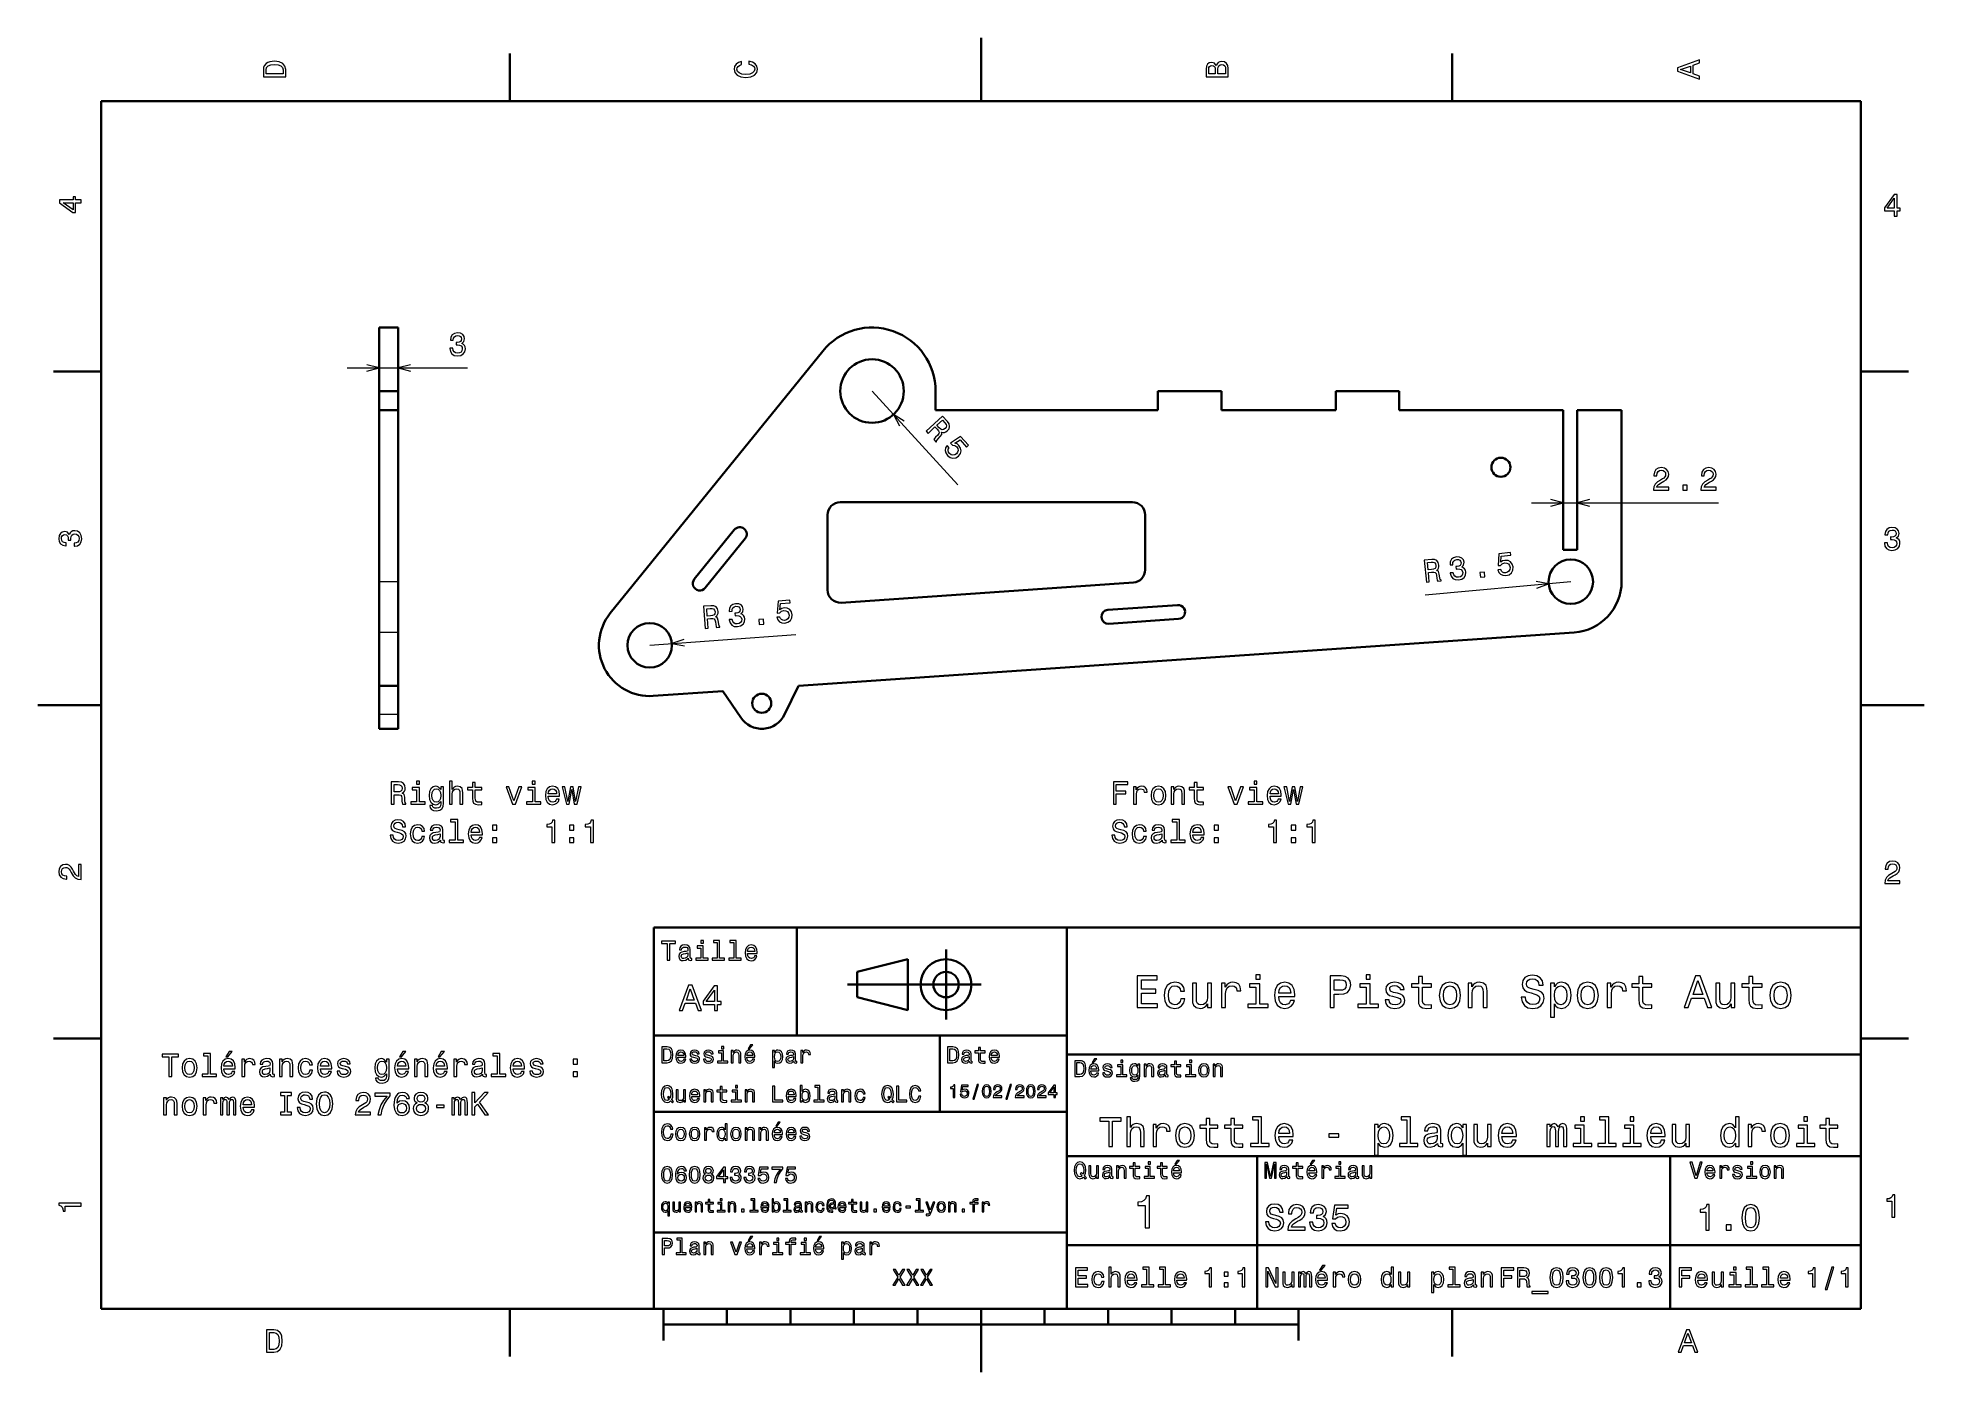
# Model space of a CAD drawing. Extents: x 0 to 297, y 0 to 210.
import ezdxf

# ---------------------------------------------------------------- set-up
doc = ezdxf.new("R2010")
doc.units = 0

msp = doc.modelspace()

# ---------------------------------------------------------------- linework, layer by layer
at = {"color": 7, "lineweight": 35, "ltscale": 0.25}
for p, q in [((148.5, 200), (148.5, 210)), ((53.72913, 164.402664), (53.72913, 154.402664)), ((56.72913, 164.402664), (56.72913, 154.402664)), ((176.350021, 154.402664), (186.350021, 154.402664)), ((204.350021, 154.402664), (214.350021, 154.402664)), ((109.664215, 132.573868), (103.36702, 124.805634)), ((111.373215, 131.188477), (105.076019, 123.420258)), ((10, 105), (0, 105)), ((287, 105), (297, 105)), ((192, 10), (192, 20)), ((148.5, 10), (148.5, 0))]:
    msp.add_line(p, q, dxfattribs=at)
at = {"color": 7, "lineweight": 35, "ltscale": 0.1875}
for p, q in [((74.300003, 200), (74.300003, 207.5)), ((222.699997, 200), (222.699997, 207.5)), ((10, 157.5), (2.5, 157.5)), ((287, 157.5), (294.5, 157.5)), ((10, 52.5), (2.5, 52.5)), ((287, 52.5), (294.5, 52.5)), ((74.300003, 10), (74.300003, 2.5)), ((222.699997, 10), (222.699997, 2.5))]:
    msp.add_line(p, q, dxfattribs=at)
at = {"color": 7, "lineweight": 35}
for p, q in [((287, 200), (10, 200)), ((10, 200), (10, 10)), ((287, 10), (287, 200)), ((123.581795, 160.69986), (90.135437, 119.440422)), ((53.72913, 124.402664), (53.72913, 151.402664)), ((56.72913, 124.402664), (56.72913, 151.402664)), ((141.350021, 151.402664), (176.350021, 151.402664)), ((214.350021, 151.402664), (240.150024, 151.402664)), ((240.150024, 129.402664), (240.150024, 151.402664)), ((242.350021, 151.402664), (242.350021, 129.402664)), ((249.350021, 124.402664), (249.350021, 151.402664)), ((172.350021, 136.902664), (126.350021, 136.902664)), ((126.487625, 121.101807), (172.487625, 124.274223)), ((119.774307, 107.99913), (241.900436, 116.421623)), ((97, 10), (97, 70)), ((97, 70), (287, 70)), ((162, 10), (162, 70)), ((287, 70), (287, 10)), ((127.5, 61), (148.5, 61)), ((97, 53), (162, 53)), ((162, 50), (287, 50)), ((97, 41), (162, 41)), ((162, 34), (287, 34)), ((257, 10), (257, 34)), ((97, 22), (162, 22)), ((162, 20), (287, 20)), ((10, 10), (287, 10)), ((97, 10), (287, 10)), ((98.5, 7.5), (198.5, 7.5))]:
    msp.add_line(p, q, dxfattribs=at)
at = {"color": 7, "lineweight": 35, "ltscale": 0.075}
for p, q in [((56.72913, 164.402664), (53.72913, 164.402664)), ((56.72913, 154.402664), (53.72913, 154.402664)), ((53.72913, 154.402664), (53.72913, 151.402664)), ((56.72913, 154.402664), (56.72913, 151.402664)), ((141.350021, 151.402664), (141.350021, 154.402664)), ((176.350021, 151.402664), (176.350021, 154.402664)), ((186.350021, 154.402664), (186.350021, 151.402664)), ((204.350021, 151.402664), (204.350021, 154.402664)), ((214.350021, 154.402664), (214.350021, 151.402664)), ((56.72913, 151.402664), (53.72913, 151.402664)), ((56.72913, 107.99913), (53.72913, 107.99913)), ((56.72913, 101.264183), (53.72913, 101.264183))]:
    msp.add_line(p, q, dxfattribs=at)
at = {"color": 7, "lineweight": 13, "ltscale": 0.473668}
msp.add_line((48.72913, 158.033951), (67.67585, 158.033951), dxfattribs=at)
at = {"color": 7, "lineweight": 13}
for p, q in [((131.350021, 154.402664), (144.86792, 139.662689)), ((235.150024, 136.832291), (264.581146, 136.832291)), ((241.350021, 124.402664), (218.402435, 122.295845)), ((96.350021, 114.402664), (119.331131, 116.105263))]:
    msp.add_line(p, q, dxfattribs=at)
at = {"color": 7, "lineweight": 35, "ltscale": 0.45}
msp.add_line((186.350021, 151.402664), (204.350021, 151.402664), dxfattribs=at)
at = {"color": 7, "lineweight": 35, "ltscale": 0.175}
msp.add_line((242.350021, 151.402664), (249.350021, 151.402664), dxfattribs=at)
at = {"color": 7, "lineweight": 13, "ltscale": 0.185741}
for p, q in [((240.150024, 131.402664), (240.150024, 138.832291)), ((242.350021, 131.402664), (242.350021, 138.832291))]:
    msp.add_line(p, q, dxfattribs=at)
at = {"color": 7, "lineweight": 35, "ltscale": 0.29514}
msp.add_line((124.350021, 134.902664), (124.350021, 123.097069), dxfattribs=at)
at = {"color": 7, "lineweight": 35, "ltscale": 0.215829}
msp.add_line((174.350021, 126.269485), (174.350021, 134.902664), dxfattribs=at)
at = {"color": 7, "lineweight": 35, "ltscale": 0.055}
msp.add_line((242.350021, 129.402664), (240.150024, 129.402664), dxfattribs=at)
at = {"color": 7, "lineweight": 13, "ltscale": 0.075}
for p, q in [((56.72913, 124.402664), (53.72913, 124.402664)), ((56.72913, 116.421623), (53.72913, 116.421623)), ((56.72913, 103.507263), (53.72913, 103.507263))]:
    msp.add_line(p, q, dxfattribs=at)
at = {"color": 7, "lineweight": 35, "ltscale": 0.199526}
for p, q in [((53.72913, 124.402664), (53.72913, 116.421623)), ((56.72913, 124.402664), (56.72913, 116.421623))]:
    msp.add_line(p, q, dxfattribs=at)
at = {"color": 7, "lineweight": 35, "ltscale": 0.275}
for p, q in [((179.455658, 120.735512), (168.48172, 119.978691)), ((179.607025, 118.540726), (168.633087, 117.783905)), ((96.900436, 106.421623), (107.874374, 107.178444)), ((143, 55.5), (143, 66.5))]:
    msp.add_line(p, q, dxfattribs=at)
at = {"color": 7, "lineweight": 35, "ltscale": 0.210562}
for p, q in [((53.72913, 107.99913), (53.72913, 116.421623)), ((56.72913, 107.99913), (56.72913, 116.421623))]:
    msp.add_line(p, q, dxfattribs=at)
at = {"color": 7, "lineweight": 35, "ltscale": 0.112297}
for p, q in [((53.72913, 103.507263), (53.72913, 107.99913)), ((56.72913, 103.507263), (56.72913, 107.99913))]:
    msp.add_line(p, q, dxfattribs=at)
at = {"color": 7, "lineweight": 35, "ltscale": 0.125}
for p, q in [((107.874374, 107.178444), (110.666367, 103.030579)), ((117.578156, 103.507263), (119.774307, 107.99913)), ((98.5, 10), (98.5, 5)), ((198.5, 10), (198.5, 5))]:
    msp.add_line(p, q, dxfattribs=at)
at = {"color": 7, "lineweight": 35, "ltscale": 0.056077}
for p, q in [((53.72913, 103.507263), (53.72913, 101.264183)), ((56.72913, 103.507263), (56.72913, 101.264183))]:
    msp.add_line(p, q, dxfattribs=at)
at = {"color": 7, "lineweight": 35, "ltscale": 0.425}
msp.add_line((119.5, 53), (119.5, 70), dxfattribs=at)
at = {"color": 7, "lineweight": 35, "ltscale": 0.206155}
for p, q in [((129, 63), (137, 65)), ((137, 57), (129, 59))]:
    msp.add_line(p, q, dxfattribs=at)
at = {"color": 7, "lineweight": 35, "ltscale": 0.1}
msp.add_line((129, 59), (129, 63), dxfattribs=at)
at = {"color": 7, "lineweight": 35, "ltscale": 0.2}
msp.add_line((137, 65), (137, 57), dxfattribs=at)
at = {"color": 7, "lineweight": 35, "ltscale": 0.3}
msp.add_line((142, 41), (142, 53), dxfattribs=at)
at = {"color": 7, "lineweight": 35, "ltscale": 0.35}
msp.add_line((192, 20), (192, 34), dxfattribs=at)
at = {"color": 7, "lineweight": 35, "ltscale": 0.0625}
for p, q in [((108.5, 10), (108.5, 7.5)), ((118.5, 10), (118.5, 7.5)), ((128.5, 10), (128.5, 7.5)), ((138.5, 10), (138.5, 7.5)), ((158.5, 10), (158.5, 7.5)), ((168.5, 10), (168.5, 7.5)), ((178.5, 10), (178.5, 7.5)), ((188.5, 10), (188.5, 7.5))]:
    msp.add_line(p, q, dxfattribs=at)
at = {"color": 7, "lineweight": 13}
for points in [[(35.533215, 204.994965), (35.533215, 203.829971), (39.033215, 203.829971), (39.033215, 204.994965), (38.922264, 205.544678), (38.584366, 205.953171), (38.034657, 206.205338), (37.283215, 206.296112), (36.516644, 206.215424), (36.21405, 206.114563), (35.971977, 205.973343), (35.644165, 205.56485), (35.563473, 205.297562)], [(35.951801, 204.959656), (36.027451, 205.342941), (36.259438, 205.605194), (36.672985, 205.761536), (37.283215, 205.811966), (37.873272, 205.756485), (38.286816, 205.600143), (38.533936, 205.332855), (38.614628, 204.959656), (38.614628, 204.298996), (35.951801, 204.298996)], [(111.93206, 205.817017), (112.35569, 205.716141), (112.658287, 205.549713), (112.844887, 205.317734), (112.905403, 205.045395), (112.814629, 204.71759), (112.54229, 204.460388), (112.098488, 204.28891), (111.483215, 204.233429), (110.872986, 204.28891), (110.424141, 204.455338), (110.151802, 204.71254), (110.055984, 205.045395), (110.106415, 205.287476), (110.247627, 205.494247), (110.474571, 205.655624), (110.787247, 205.766571), (110.787247, 206.245682), (110.308144, 206.094391), (109.94503, 205.832138), (109.718086, 205.474075), (109.637398, 205.045395), (109.763474, 204.510818), (110.116501, 204.10231), (110.696472, 203.840057), (111.483215, 203.749283), (112.269958, 203.840057), (112.84993, 204.10231), (113.208, 204.510818), (113.329041, 205.045395), (113.233215, 205.51442), (112.965927, 205.892654), (112.527161, 206.159943), (111.93206, 206.301163)], [(185.542007, 205.630417), (185.249496, 205.983429), (185.052811, 206.074219), (184.81073, 206.104477), (184.432495, 206.03891), (184.160156, 205.842224), (183.993729, 205.524506), (183.933212, 205.080704), (183.933212, 203.835022), (187.433212, 203.835022), (187.433212, 205.151306), (187.36261, 205.620331), (187.155838, 205.968307), (186.828018, 206.185165), (186.384216, 206.260818), (186.08667, 206.215424), (185.839554, 206.094391), (185.65799, 205.897705)], [(185.385666, 204.984879), (185.385666, 204.298996), (184.351807, 204.298996), (184.351807, 205.025223), (184.382065, 205.297562), (184.472839, 205.489197), (184.629181, 205.605194), (184.86116, 205.645538), (185.093155, 205.600143), (185.254532, 205.479111), (185.355408, 205.272339)], [(187.014618, 205.095825), (187.014618, 204.298996), (185.809296, 204.298996), (185.809296, 205.050446), (185.844589, 205.368164), (185.9505, 205.595108), (186.132065, 205.731277), (186.394302, 205.776657), (186.671692, 205.731277), (186.863327, 205.605194), (186.979324, 205.393372)], [(261.633209, 203.466858), (261.633209, 203.930847), (260.604401, 204.298996), (260.604401, 205.695969), (261.633209, 206.064133), (261.633209, 206.538193), (258.128174, 205.257217), (258.128174, 204.742798)], [(260.17572, 204.460388), (258.632477, 205), (260.17572, 205.539627)], [(6.833213, 184.02739), (6.833213, 184.481277), (5.965778, 184.481277), (5.965778, 184.98056), (5.56232, 184.98056), (5.56232, 184.481277), (3.408862, 184.481277), (3.408862, 184.022339), (5.521974, 182.489197), (5.965778, 182.489197), (5.965778, 184.02739)], [(292.277374, 181.916794), (292.731262, 181.916794), (292.731262, 182.784225), (293.23056, 182.784225), (293.23056, 183.187683), (292.731262, 183.187683), (292.731262, 185.341141), (292.272339, 185.341141), (290.739197, 183.228027), (290.739197, 182.784225), (292.277374, 182.784225)], [(291.162842, 183.187683), (292.277374, 184.756134), (292.277374, 183.187683)], [(5.56232, 182.912827), (3.993876, 184.02739), (5.56232, 184.02739)], [(64.886948, 161.133377), (64.886948, 161.098068), (64.967636, 160.613922), (65.204666, 160.250809), (65.577866, 160.018829), (66.072105, 159.93309), (66.596603, 160.018829), (66.989975, 160.240723), (67.242134, 160.59375), (67.332909, 161.047638), (67.292564, 161.3452), (67.181618, 161.587265), (67.000061, 161.773865), (66.75798, 161.910034), (67.085793, 162.182373), (67.20179, 162.616089), (67.126137, 163.00946), (66.909279, 163.307007), (66.556252, 163.493607), (66.072105, 163.559174), (65.618217, 163.478485), (65.270233, 163.256577), (65.043289, 162.903549), (64.967636, 162.434525), (64.967636, 162.399231), (65.416489, 162.399231), (65.456833, 162.722), (65.587952, 162.953979), (65.799774, 163.0952), (66.097321, 163.14563), (66.359566, 163.105286), (66.551208, 162.999374), (66.667206, 162.827896), (66.712593, 162.595917), (66.667206, 162.348801), (66.546165, 162.182373), (66.334351, 162.081497), (66.04689, 162.051239), (65.850204, 162.05629), (65.850204, 161.657867), (66.097321, 161.667953), (66.415047, 161.622574), (66.652077, 161.501526), (66.793289, 161.30484), (66.843719, 161.047638), (66.788246, 160.755142), (66.641991, 160.538269), (66.410004, 160.402115), (66.102364, 160.35672), (65.784637, 160.40715), (65.55265, 160.558456), (65.406403, 160.800522), (65.350922, 161.133377)], [(139.848846, 148.094559), (140.165848, 147.748886), (141.254883, 148.747635), (141.578705, 148.394531), (141.806168, 148.12413), (141.904114, 147.912872), (141.863266, 147.711166), (141.67807, 147.472885), (141.360596, 147.147522), (141.161743, 146.924118), (141.072571, 146.760208), (141.430481, 146.369934), (141.501099, 146.434708), (141.526764, 146.615631), (141.69278, 146.822617), (142.085205, 147.230408), (142.335754, 147.576523), (142.353989, 147.750626), (142.301895, 147.949203), (142.531158, 147.885742), (142.756699, 147.900986), (142.981598, 147.984055), (143.199036, 148.14241), (143.463531, 148.480789), (143.56134, 148.844208), (143.477615, 149.21904), (143.219147, 149.59787), (142.428345, 150.46019)], [(142.81459, 149.40477), (143.000214, 149.157593), (143.076172, 148.933014), (143.038116, 148.713348), (142.86438, 148.492416), (142.614716, 148.331879), (142.392578, 148.312927), (142.168884, 148.422546), (141.935547, 148.639664), (141.570816, 149.037369), (142.429413, 149.824783)], [(143.164307, 145.82991), (142.934509, 145.468628), (142.863647, 145.068344), (142.960419, 144.664383), (143.218262, 144.271301), (143.62944, 143.95726), (144.080841, 143.830643), (144.541199, 143.91069), (144.977646, 144.180939), (145.265366, 144.561127), (145.373077, 144.988373), (145.292114, 145.427338), (145.024658, 145.845825), (144.724411, 146.083679), (144.404053, 146.186783), (145.19455, 146.720123), (146.230789, 145.59021), (146.535568, 145.86972), (145.270935, 147.248672), (143.715668, 146.1987), (143.988358, 145.901352), (144.360748, 145.845978), (144.676178, 145.628876), (144.853455, 145.353516), (144.90155, 145.062302), (144.825089, 144.78006), (144.628418, 144.524429), (144.356766, 144.350555), (144.065552, 144.302475), (143.78331, 144.378937), (143.527679, 144.575592), (143.373047, 144.796448), (143.318771, 145.027237), (143.350311, 145.261459), (143.481308, 145.484238)], [(254.36055, 138.832291), (256.766174, 138.832291), (256.766174, 139.266006), (254.864868, 139.266006), (254.970779, 139.503036), (255.152328, 139.699722), (255.712128, 140.0578), (256.009674, 140.209091), (256.342529, 140.425949), (256.579559, 140.678116), (256.715729, 140.975662), (256.766174, 141.313568), (256.68042, 141.737198), (256.44339, 142.070038), (256.080292, 142.28186), (255.611267, 142.357513), (255.127121, 142.271774), (254.758957, 142.034744), (254.521927, 141.656494), (254.441238, 141.157227), (254.441238, 141.086609), (254.900162, 141.086609), (254.900162, 141.126968), (254.945557, 141.46991), (255.081726, 141.722061), (255.298584, 141.883453), (255.586044, 141.938919), (255.878555, 141.888489), (256.095428, 141.762405), (256.236633, 141.56572), (256.287048, 141.318604), (256.25174, 141.086609), (256.155945, 140.889923), (255.994553, 140.71846), (255.772644, 140.567169), (255.475098, 140.405777), (254.980865, 140.093094), (254.632874, 139.760254), (254.426102, 139.356796), (254.36055, 138.847427)], [(261.832581, 138.832291), (264.23822, 138.832291), (264.23822, 139.266006), (262.336914, 139.266006), (262.44281, 139.503036), (262.62439, 139.699722), (263.184174, 140.0578), (263.48172, 140.209091), (263.814575, 140.425949), (264.051605, 140.678116), (264.187775, 140.975662), (264.23822, 141.313568), (264.152466, 141.737198), (263.915436, 142.070038), (263.552338, 142.28186), (263.083313, 142.357513), (262.599152, 142.271774), (262.231018, 142.034744), (261.993958, 141.656494), (261.913269, 141.157227), (261.913269, 141.086609), (262.372223, 141.086609), (262.372223, 141.126968), (262.417603, 141.46991), (262.553772, 141.722061), (262.77063, 141.883453), (263.058105, 141.938919), (263.350586, 141.888489), (263.567474, 141.762405), (263.708679, 141.56572), (263.759094, 141.318604), (263.723816, 141.086609), (263.627991, 140.889923), (263.466583, 140.71846), (263.24469, 140.567169), (262.947144, 140.405777), (262.452911, 140.093094), (262.104919, 139.760254), (261.898163, 139.356796), (261.832581, 138.847427)], [(258.979126, 138.832291), (259.67511, 138.832291), (259.67511, 139.58374), (258.979126, 139.58374)], [(5.73379, 129.979111), (5.769093, 129.979111), (6.253242, 130.059799), (6.616354, 130.296829), (6.848343, 130.670029), (6.934078, 131.164276), (6.848343, 131.688766), (6.626441, 132.082138), (6.273415, 132.334305), (5.819525, 132.425079), (5.521974, 132.384735), (5.279899, 132.273788), (5.0933, 132.092224), (4.957133, 131.850143), (4.684798, 132.177963), (4.251081, 132.293961), (3.857709, 132.218307), (3.560158, 132.00145), (3.373559, 131.648422), (3.307997, 131.164276), (3.388689, 130.710388), (3.610591, 130.362396), (3.963617, 130.135452), (4.432637, 130.059799), (4.46794, 130.059799), (4.46794, 130.508652), (4.145173, 130.548996), (3.913184, 130.680115), (3.771974, 130.891937), (3.721542, 131.189484), (3.761888, 131.451736), (3.867795, 131.643372), (4.039265, 131.759369), (4.271254, 131.804764), (4.518372, 131.759369), (4.684798, 131.638336), (4.785663, 131.426514), (4.815922, 131.139053), (4.810879, 130.942368), (5.209294, 130.942368), (5.199208, 131.189484), (5.244596, 131.507217), (5.365634, 131.744247), (5.56232, 131.885452), (5.819525, 131.935883), (6.112032, 131.880417), (6.328891, 131.734161), (6.465058, 131.502167), (6.510447, 131.194534), (6.460014, 130.876801), (6.308718, 130.644821), (6.066643, 130.498566), (5.73379, 130.443085)], [(290.729126, 130.51622), (290.729126, 130.480911), (290.809814, 129.996765), (291.046844, 129.633652), (291.420044, 129.401657), (291.914276, 129.315933), (292.438782, 129.401657), (292.832153, 129.623566), (293.08429, 129.976593), (293.175079, 130.430481), (293.134735, 130.728027), (293.023773, 130.970108), (292.842224, 131.156708), (292.600159, 131.292877), (292.927948, 131.565216), (293.043945, 131.998932), (292.968292, 132.392303), (292.751434, 132.68985), (292.398407, 132.87645), (291.914276, 132.942017), (291.460388, 132.861313), (291.112396, 132.63942), (290.885468, 132.286392), (290.809814, 131.817368), (290.809814, 131.782074), (291.258636, 131.782074), (291.299011, 132.104828), (291.430115, 132.336823), (291.641937, 132.478027), (291.939484, 132.528473), (292.201721, 132.488113), (292.393372, 132.382217), (292.509369, 132.210739), (292.554749, 131.97876), (292.509369, 131.731628), (292.388336, 131.565216), (292.176514, 131.46434), (291.889069, 131.434082), (291.692383, 131.439133), (291.692383, 131.04071), (291.939484, 131.050797), (292.257202, 131.005417), (292.494232, 130.884369), (292.635468, 130.687683), (292.685883, 130.430481), (292.630402, 130.13797), (292.484161, 129.921112), (292.252167, 129.784943), (291.944519, 129.739563), (291.626801, 129.789993), (291.394806, 129.941284), (291.248566, 130.183365), (291.193085, 130.51622)], [(218.611313, 124.323433), (219.078369, 124.366318), (218.943268, 125.837791), (219.42038, 125.881592), (219.7733, 125.898804), (220.000732, 125.848785), (220.136475, 125.694122), (220.213898, 125.40242), (220.280502, 124.952744), (220.337845, 124.659203), (220.414246, 124.48896), (220.941574, 124.537376), (220.9328, 124.632797), (220.804382, 124.76281), (220.740234, 125.020271), (220.653442, 125.579521), (220.5298, 125.988518), (220.402298, 126.108482), (220.212738, 126.187302), (220.4021, 126.331299), (220.526581, 126.519989), (220.596695, 126.74926), (220.602386, 127.018196), (220.493347, 127.433594), (220.263412, 127.731552), (219.914429, 127.891953), (219.456451, 127.915749), (218.291321, 127.808777)], [(222.384277, 125.77388), (222.387497, 125.738724), (222.512115, 125.263977), (222.781357, 124.924057), (223.174194, 124.727158), (223.67421, 124.686966), (224.18866, 124.820297), (224.560104, 125.077232), (224.778931, 125.451836), (224.827835, 125.912125), (224.760452, 126.204742), (224.627838, 126.435661), (224.429977, 126.604874), (224.176468, 126.718338), (224.478012, 127.019508), (224.553864, 127.462013), (224.442566, 127.846817), (224.199417, 128.123291), (223.830811, 128.27684), (223.342682, 128.297867), (222.898071, 128.17601), (222.571838, 127.923225), (222.378113, 127.550934), (222.345673, 127.076958), (222.348892, 127.041801), (222.795868, 127.08284), (222.806534, 127.407944), (222.915894, 127.650948), (223.113922, 127.810928), (223.405609, 127.888359), (223.670441, 127.872154), (223.870972, 127.78421), (224.002151, 127.624069), (224.068558, 127.397202), (224.045959, 127.146965), (223.940643, 126.970169), (223.738937, 126.850365), (223.455444, 126.793945), (223.259125, 126.780991), (223.295547, 126.384247), (223.54071, 126.416878), (223.861252, 126.400726), (224.108353, 126.301865), (224.266953, 126.118919), (224.340698, 125.867401), (224.312195, 125.571045), (224.186371, 125.341721), (223.967804, 125.184921), (223.665604, 125.111595), (223.344604, 125.132767), (223.099762, 125.262222), (222.931976, 125.489914), (222.846313, 125.816299)], [(229.862183, 126.273041), (230.010468, 125.871368), (230.286072, 125.572548), (230.666107, 125.404861), (231.13504, 125.371948), (231.633987, 125.508919), (232.008133, 125.791428), (232.223282, 126.206207), (232.272583, 126.717178), (232.144333, 127.176392), (231.869614, 127.520874), (231.471283, 127.722336), (230.976303, 127.762985), (230.605179, 127.668137), (230.329102, 127.475662), (230.383514, 128.427704), (231.910233, 128.567871), (231.872421, 128.979691), (230.009216, 128.808624), (229.902679, 126.935135), (230.304443, 126.972023), (230.574066, 127.234802), (230.937851, 127.354301), (231.264343, 127.328568), (231.525177, 127.190453), (231.703461, 126.958664), (231.78775, 126.647339), (231.761551, 126.325874), (231.623444, 126.065041), (231.391647, 125.886757), (231.080322, 125.802467), (230.810928, 125.813187), (230.594421, 125.90979), (230.427155, 126.076752), (230.329239, 126.315918)], [(219.365067, 127.476883), (219.674179, 127.474869), (219.898895, 127.399277), (220.050629, 127.235954), (220.121185, 126.96389), (220.097702, 126.667999), (219.978241, 126.479774), (219.755524, 126.368164), (219.441437, 126.314011), (218.904083, 126.264671), (218.797577, 127.424774)], [(227.124207, 125.105003), (227.817261, 125.168633), (227.748566, 125.916931), (227.055511, 125.853302)], [(105.071335, 117.054283), (105.539063, 117.088936), (105.429886, 118.562561), (105.907684, 118.597961), (106.260864, 118.608955), (106.487381, 118.554939), (106.620377, 118.397911), (106.692657, 118.104904), (106.751343, 117.654114), (106.803497, 117.359612), (106.876892, 117.188049), (107.404984, 117.227173), (107.397903, 117.322739), (107.271805, 117.454987), (107.212189, 117.713539), (107.135254, 118.274231), (107.018814, 118.685341), (106.893463, 118.807533), (106.705322, 118.889679), (106.897186, 119.030319), (107.024963, 119.216782), (107.099091, 119.444786), (107.109528, 119.713585), (107.007813, 120.130844), (106.783157, 120.432793), (106.437057, 120.599319), (105.979568, 120.631165), (104.812729, 120.544716)], [(105.880478, 120.19397), (106.189499, 120.186523), (106.412842, 120.106987), (106.561691, 119.941017), (106.627441, 119.667755), (106.598755, 119.372314), (106.476013, 119.186234), (106.251358, 119.078552), (105.936371, 119.029938), (105.398224, 118.990067), (105.312149, 120.151871)], [(108.869232, 118.438095), (108.871841, 118.402885), (108.988083, 117.926025), (109.251297, 117.581413), (109.640625, 117.377632), (110.139847, 117.328644), (110.65657, 117.452896), (111.032471, 117.703262), (111.257858, 118.073952), (111.31485, 118.53331), (111.25264, 118.827065), (111.1241, 119.06028), (110.929245, 119.232956), (110.67778, 119.350861), (110.984573, 119.646675), (111.068207, 120.087776), (110.963699, 120.474487), (110.725449, 120.755203), (110.359604, 120.915207), (109.871933, 120.944817), (109.425247, 120.830811), (109.094604, 120.583801), (108.894363, 120.214981), (108.853577, 119.741653), (108.856186, 119.706444), (109.303802, 119.739609), (109.32019, 120.064468), (109.433823, 120.305511), (109.634613, 120.46199), (109.927628, 120.534271), (110.192139, 120.513405), (110.391083, 120.421951), (110.51944, 120.259521), (110.581833, 120.031517), (110.554825, 119.781723), (110.446426, 119.606804), (110.24263, 119.49057), (109.958191, 119.439148), (109.761673, 119.429649), (109.791107, 119.032318), (110.036804, 119.060638), (110.35701, 119.038849), (110.602341, 118.935654), (110.757706, 118.749939), (110.826996, 118.497162), (110.793289, 118.201355), (110.663452, 117.974289), (110.442154, 117.82135), (110.138718, 117.753357), (109.81813, 117.780182), (109.575607, 117.913925), (109.411865, 118.144531), (109.33194, 118.472366)], [(116.354767, 118.805557), (116.495972, 118.401344), (116.766266, 118.097717), (117.143295, 117.92337), (117.611588, 117.88221), (118.112854, 118.010376), (118.491928, 118.286255), (118.714325, 118.697182), (118.772629, 119.207199), (118.652481, 119.66861), (118.383865, 120.017868), (117.989136, 120.226311), (117.494949, 120.275665), (117.122208, 120.187363), (116.842804, 119.999786), (116.91394, 120.950722), (118.442902, 121.063995), (118.412338, 121.47641), (116.546417, 121.338173), (116.406921, 119.466843), (116.80928, 119.496651), (117.083466, 119.754646), (117.44931, 119.867722), (117.775299, 119.836243), (118.033661, 119.693558), (118.20784, 119.458672), (118.286636, 119.145912), (118.254791, 118.824959), (118.112106, 118.566589), (117.877213, 118.392426), (117.564453, 118.313622), (117.295288, 118.329086), (117.080505, 118.429482), (116.916214, 118.599365), (116.82251, 118.840218)], [(113.596664, 117.685898), (114.290741, 117.73732), (114.235214, 118.48671), (113.541153, 118.435287)], [(55.622501, 89.407555), (56.091522, 89.407555), (56.091522, 90.885223), (56.570629, 90.885223), (56.923653, 90.870094), (57.145557, 90.799484), (57.266594, 90.633057), (57.317024, 90.33551), (57.342243, 89.881615), (57.372501, 89.584068), (57.433022, 89.407555), (57.962559, 89.407555), (57.962559, 89.503372), (57.846565, 89.644585), (57.806221, 89.906837), (57.770916, 90.471672), (57.685181, 90.890266), (57.569187, 91.021385), (57.38763, 91.11721), (57.589359, 91.243286), (57.730572, 91.4198), (57.82135, 91.641708), (57.851608, 91.908997), (57.781002, 92.332626), (57.579273, 92.650352), (57.246422, 92.841995), (56.79253, 92.907555), (55.622501, 92.907555)], [(56.661407, 92.478882), (56.969044, 92.448624), (57.185902, 92.352798), (57.322067, 92.176285), (57.367458, 91.898911), (57.317024, 91.6064), (57.180859, 91.429886), (56.948872, 91.339111), (56.631145, 91.313896), (56.091522, 91.313896), (56.091522, 92.478882)], [(60.110973, 93.028595), (59.641953, 93.028595), (59.641953, 92.524269), (60.110973, 92.524269)], [(63.883308, 89.528595), (63.883308, 92.115768), (63.459679, 92.115768), (63.459679, 91.67701), (63.111694, 92.075424), (62.899879, 92.176285), (62.662849, 92.211586), (62.234173, 92.110725), (61.901321, 91.8283), (61.684464, 91.374413), (61.608814, 90.764183), (61.684464, 90.148911), (61.901321, 89.695015), (62.234173, 89.407555), (62.662849, 89.311737), (62.904922, 89.347038), (63.106651, 89.437813), (63.459679, 89.821098), (63.459679, 89.437813), (63.419331, 89.135223), (63.30838, 88.918358), (63.096565, 88.792282), (62.778843, 88.746895), (62.501465, 88.777153), (62.304779, 88.852798), (62.188786, 88.983925), (62.153481, 89.160439), (61.724808, 89.160439), (61.724808, 89.140266), (61.790367, 88.817497), (61.9921, 88.575424), (62.314865, 88.419083), (62.753624, 88.363609), (63.278122, 88.439255), (63.626106, 88.65107), (63.822792, 89.019226)], [(64.811264, 89.407555), (65.255066, 89.407555), (65.255066, 90.970955), (65.300453, 91.329025), (65.446709, 91.59127), (65.673653, 91.752655), (65.97625, 91.813171), (66.218323, 91.762741), (66.369621, 91.626572), (66.445267, 91.399628), (66.470482, 91.097038), (66.470482, 89.407555), (66.914291, 89.407555), (66.914291, 91.187813), (66.894119, 91.545883), (66.803337, 91.843437), (66.505783, 92.115768), (66.041809, 92.211586), (65.78965, 92.176285), (65.572792, 92.080467), (65.391235, 91.929169), (65.255066, 91.722397), (65.255066, 93.028595), (64.811264, 93.028595)], [(68.442383, 91.646751), (68.442383, 90.290123), (68.472649, 89.851357), (68.613853, 89.548767), (68.896278, 89.372253), (69.375381, 89.311737), (69.899879, 89.336952), (69.899879, 89.720238), (69.516594, 89.689972), (69.16861, 89.730324), (68.98201, 89.8564), (68.901321, 90.068214), (68.886192, 90.365768), (68.886192, 91.646751), (69.899879, 91.646751), (69.899879, 92.024986), (68.886192, 92.024986), (68.886192, 92.81678), (68.442383, 92.81678), (68.442383, 92.024986), (67.675812, 92.024986), (67.675812, 91.646751)], [(74.731293, 89.407555), (75.20031, 89.407555), (76.188782, 92.115768), (75.729851, 92.115768), (74.968323, 89.932053), (74.191666, 92.115768), (73.727692, 92.115768)], [(78.327118, 93.028595), (77.858093, 93.028595), (77.858093, 92.524269), (78.327118, 92.524269)], [(80.379707, 90.633057), (82.154922, 90.633057), (82.159966, 90.839828), (82.079277, 91.4198), (81.857376, 91.853523), (81.504349, 92.115768), (81.035324, 92.211586), (80.576393, 92.110725), (80.223366, 91.8283), (79.996422, 91.36937), (79.915726, 90.764183), (79.991379, 90.143867), (80.218323, 89.689972), (80.566307, 89.407555), (81.020195, 89.311737), (81.413567, 89.377296), (81.736336, 89.548767), (81.973366, 89.821098), (82.109535, 90.184212), (81.670776, 90.184212), (81.579994, 89.982483), (81.448868, 89.831184), (81.075668, 89.710152), (80.788208, 89.765625), (80.57135, 89.942139), (80.430138, 90.229599), (80.379707, 90.617928)], [(83.667892, 89.407555), (84.07135, 91.707268), (84.474808, 89.407555), (84.898438, 89.407555), (85.564148, 92.115768), (85.135468, 92.115768), (84.686623, 89.816055), (84.288208, 92.115768), (83.849449, 92.115768), (83.451035, 89.816055), (83.002182, 92.115768), (82.578552, 92.115768), (83.244263, 89.407555)], [(169.334167, 89.407555), (169.803192, 89.407555), (169.803192, 91.016342), (171.275818, 91.016342), (171.275818, 91.434929), (169.803192, 91.434929), (169.803192, 92.483925), (171.613708, 92.483925), (171.613708, 92.907555), (169.334167, 92.907555)], [(172.526535, 89.407555), (172.970337, 89.407555), (172.970337, 90.955826), (173.015732, 91.329025), (173.151901, 91.596313), (173.373795, 91.757698), (173.671341, 91.813171), (173.89325, 91.77787), (174.059677, 91.67701), (174.160538, 91.505539), (174.195847, 91.273552), (174.644684, 91.273552), (174.584167, 91.682053), (174.41774, 91.974556), (174.140366, 92.15107), (173.762131, 92.211586), (173.504913, 92.171242), (173.28302, 92.070381), (173.086334, 91.898911), (172.929993, 91.666924), (172.929993, 92.115768), (172.526535, 92.115768)], [(175.265015, 90.75914), (175.345703, 90.143867), (175.577682, 89.689972), (175.945847, 89.407555), (176.440079, 89.311737), (176.929276, 89.407555), (177.297424, 89.684929), (177.529419, 90.138824), (177.615158, 90.75914), (177.529419, 91.374413), (177.297424, 91.833344), (176.929276, 92.110725), (176.440079, 92.211586), (175.945847, 92.110725), (175.577682, 91.8283), (175.345703, 91.374413)], [(178.432159, 89.407555), (178.875961, 89.407555), (178.875961, 90.970955), (178.921341, 91.329025), (179.067596, 91.59127), (179.29454, 91.752655), (179.597137, 91.813171), (179.839218, 91.762741), (179.990509, 91.626572), (180.066162, 91.399628), (180.09137, 91.097038), (180.09137, 89.407555), (180.535187, 89.407555), (180.535187, 91.187813), (180.515015, 91.545883), (180.424225, 91.843437), (180.126678, 92.115768), (179.662704, 92.211586), (179.405502, 92.176285), (179.188644, 92.080467), (179.002045, 91.919083), (178.855789, 91.702225), (178.855789, 92.115768), (178.432159, 92.115768)], [(182.063278, 91.646751), (182.063278, 90.290123), (182.093536, 89.851357), (182.234741, 89.548767), (182.517166, 89.372253), (182.996277, 89.311737), (183.520767, 89.336952), (183.520767, 89.720238), (183.137482, 89.689972), (182.789505, 89.730324), (182.602905, 89.8564), (182.522217, 90.068214), (182.50708, 90.365768), (182.50708, 91.646751), (183.520767, 91.646751), (183.520767, 92.024986), (182.50708, 92.024986), (182.50708, 92.81678), (182.063278, 92.81678), (182.063278, 92.024986), (181.296707, 92.024986), (181.296707, 91.646751)], [(188.352188, 89.407555), (188.821198, 89.407555), (189.809677, 92.115768), (189.350739, 92.115768), (188.589218, 89.932053), (187.812561, 92.115768), (187.348587, 92.115768)], [(191.947998, 93.028595), (191.478989, 93.028595), (191.478989, 92.524269), (191.947998, 92.524269)], [(194.000595, 90.633057), (195.775818, 90.633057), (195.780853, 90.839828), (195.700165, 91.4198), (195.478271, 91.853523), (195.125244, 92.115768), (194.656219, 92.211586), (194.197281, 92.110725), (193.844254, 91.8283), (193.61731, 91.36937), (193.536621, 90.764183), (193.612274, 90.143867), (193.839218, 89.689972), (194.187195, 89.407555), (194.641083, 89.311737), (195.034454, 89.377296), (195.357224, 89.548767), (195.594254, 89.821098), (195.730423, 90.184212), (195.291656, 90.184212), (195.200882, 89.982483), (195.069763, 89.831184), (194.696564, 89.710152), (194.409103, 89.765625), (194.192245, 89.942139), (194.051025, 90.229599), (194.000595, 90.617928)], [(197.288788, 89.407555), (197.692245, 91.707268), (198.095703, 89.407555), (198.519333, 89.407555), (199.185028, 92.115768), (198.756363, 92.115768), (198.30751, 89.816055), (197.909103, 92.115768), (197.470337, 92.115768), (197.07193, 89.816055), (196.623077, 92.115768), (196.199448, 92.115768), (196.865143, 89.407555)], [(60.095844, 89.780754), (60.095844, 92.024986), (58.956074, 92.024986), (58.956074, 91.646751), (59.652039, 91.646751), (59.652039, 89.780754), (58.744259, 89.780754), (58.744259, 89.407555), (61.01371, 89.407555), (61.01371, 89.780754)], [(62.067745, 90.764183), (62.113136, 91.213028), (62.249302, 91.545883), (62.461117, 91.742569), (62.743538, 91.813171), (63.041088, 91.742569), (63.262993, 91.545883), (63.399158, 91.213028), (63.449593, 90.764183), (63.399158, 90.305252), (63.262993, 89.97744), (63.041088, 89.775711), (62.743538, 89.710152), (62.461117, 89.775711), (62.249302, 89.97744), (62.113136, 90.310295)], [(78.311981, 89.780754), (78.311981, 92.024986), (77.172211, 92.024986), (77.172211, 91.646751), (77.868179, 91.646751), (77.868179, 89.780754), (76.960403, 89.780754), (76.960403, 89.407555), (79.229851, 89.407555), (79.229851, 89.780754)], [(80.379707, 91.006256), (80.435181, 91.35424), (80.57135, 91.611443), (80.778122, 91.767784), (81.050461, 91.823257), (81.317749, 91.767784), (81.524521, 91.611443), (81.650604, 91.35424), (81.695992, 91.006256)], [(175.718903, 90.764183), (175.764282, 91.218071), (175.905502, 91.545883), (176.132446, 91.747612), (176.440079, 91.818214), (176.742676, 91.747612), (176.96962, 91.550926), (177.110825, 91.218071), (177.161255, 90.764183), (177.110825, 90.305252), (176.96962, 89.972397), (176.742676, 89.770668), (176.440079, 89.705109), (176.132446, 89.770668), (175.905502, 89.972397), (175.764282, 90.305252)], [(191.932877, 89.780754), (191.932877, 92.024986), (190.793106, 92.024986), (190.793106, 91.646751), (191.489075, 91.646751), (191.489075, 89.780754), (190.581299, 89.780754), (190.581299, 89.407555), (192.850739, 89.407555), (192.850739, 89.780754)], [(194.000595, 91.006256), (194.056076, 91.35424), (194.192245, 91.611443), (194.399017, 91.767784), (194.671356, 91.823257), (194.938644, 91.767784), (195.145416, 91.611443), (195.271484, 91.35424), (195.316879, 91.006256)], [(55.95031, 84.515625), (55.491379, 84.515625), (55.592243, 83.981041), (55.844402, 83.587669), (56.232731, 83.350639), (56.757229, 83.264908), (57.27668, 83.345596), (57.665009, 83.567497), (57.912128, 83.915482), (58.002907, 84.374413), (57.927258, 84.787956), (57.715443, 85.055252), (57.372501, 85.231766), (56.913567, 85.362885), (56.520195, 85.45871), (56.262993, 85.569656), (56.116737, 85.731041), (56.07135, 85.9832), (56.116737, 86.210152), (56.24786, 86.381622), (56.449593, 86.497612), (56.726967, 86.537956), (57.009388, 86.487526), (57.231293, 86.351357), (57.377544, 86.124413), (57.448151, 85.81678), (57.907085, 85.81678), (57.907085, 85.826866), (57.826393, 86.300926), (57.589359, 86.653954), (57.21616, 86.875854), (56.711838, 86.9515), (56.25795, 86.875854), (55.904922, 86.66404), (55.677979, 86.336227), (55.597286, 85.912598), (55.662846, 85.534355), (55.854488, 85.277153), (56.157085, 85.105682), (56.570629, 84.974556), (56.97913, 84.858566), (57.286766, 84.747612), (57.473366, 84.586227), (57.538929, 84.323982), (57.478409, 84.056694), (57.322067, 83.854965), (57.085037, 83.728882), (56.777401, 83.688538), (56.43446, 83.744011), (56.172215, 83.905396), (56.005787, 84.167641)], [(60.464001, 85.171242), (60.90276, 85.171242), (60.811981, 85.574699), (60.595123, 85.892426), (60.257229, 86.089111), (59.818466, 86.164757), (59.334316, 86.063896), (58.96616, 85.781471), (58.734173, 85.32254), (58.653481, 84.707268), (58.72913, 84.097038), (58.956074, 83.643143), (59.314144, 83.360725), (59.803337, 83.264908), (60.237053, 83.340553), (60.574951, 83.552368), (60.806938, 83.885223), (60.907803, 84.329025), (60.484173, 84.329025), (60.408524, 84.046608), (60.267315, 83.834785), (60.065586, 83.703667), (59.818466, 83.663322), (59.51083, 83.728882), (59.288929, 83.930611), (59.15276, 84.258423), (59.107372, 84.722397), (59.15276, 85.176285), (59.293972, 85.504097), (59.520916, 85.705826), (59.818466, 85.776428), (60.080715, 85.731041), (60.277401, 85.615051), (60.408524, 85.423409)], [(63.384029, 83.713753), (63.384029, 83.698624), (63.409245, 83.527153), (63.484894, 83.406113), (63.802616, 83.310295), (64.049736, 83.350639), (64.049736, 83.693581), (63.943829, 83.678452), (63.802616, 83.744011), (63.777401, 83.94574), (63.777401, 85.347755), (63.716881, 85.705826), (63.540367, 85.957985), (63.232731, 86.109283), (62.799015, 86.164757), (62.375381, 86.10424), (62.062702, 85.93277), (61.866016, 85.665482), (61.800457, 85.312454), (61.800457, 85.282196), (62.198872, 85.282196), (62.234173, 85.494011), (62.345123, 85.645309), (62.52668, 85.736084), (62.783886, 85.771385), (63.031002, 85.74617), (63.207516, 85.670525), (63.313423, 85.539398), (63.348724, 85.357841), (63.328552, 85.146027), (63.247864, 85.040123), (63.046135, 84.989685), (62.667892, 84.949341), (62.234173, 84.858566), (61.926537, 84.697182), (61.74498, 84.445023), (61.689507, 84.071823), (61.739937, 83.738968), (61.896278, 83.491852), (62.148438, 83.33551), (62.496422, 83.280037), (62.965443, 83.385941)], [(65.693825, 86.608566), (65.693825, 83.733925), (64.781006, 83.733925), (64.781006, 83.360725), (67.04541, 83.360725), (67.04541, 83.733925), (66.137634, 83.733925), (66.137634, 86.981766), (64.997864, 86.981766), (64.997864, 86.608566)], [(68.235611, 84.586227), (70.010834, 84.586227), (70.015877, 84.792999), (69.935181, 85.372971), (69.71328, 85.806694), (69.360252, 86.068939), (68.891235, 86.164757), (68.432297, 86.063896), (68.079277, 85.781471), (67.852325, 85.32254), (67.771637, 84.717354), (67.84729, 84.097038), (68.074234, 83.643143), (68.422211, 83.360725), (68.876106, 83.264908), (69.269478, 83.330467), (69.592239, 83.501938), (69.829277, 83.774269), (69.965439, 84.137383), (69.52668, 84.137383), (69.435905, 83.935654), (69.304779, 83.784355), (68.93158, 83.663322), (68.644119, 83.718796), (68.427254, 83.895309), (68.286049, 84.18277), (68.235611, 84.571098)], [(80.94455, 83.360725), (81.403481, 83.360725), (81.403481, 86.885941), (81.060547, 86.885941), (80.969765, 86.578308), (80.788208, 86.371536), (80.510834, 86.250496), (80.127548, 86.210152), (80.127548, 85.852081), (80.94455, 85.852081)], [(87.016594, 83.360725), (87.475525, 83.360725), (87.475525, 86.885941), (87.132584, 86.885941), (87.041809, 86.578308), (86.860252, 86.371536), (86.58287, 86.250496), (86.199593, 86.210152), (86.199593, 85.852081), (87.016594, 85.852081)], [(169.571198, 84.515625), (169.112274, 84.515625), (169.213135, 83.981041), (169.465302, 83.587669), (169.853622, 83.350639), (170.378113, 83.264908), (170.897568, 83.345596), (171.285904, 83.567497), (171.53302, 83.915482), (171.623795, 84.374413), (171.548141, 84.787956), (171.336334, 85.055252), (170.993393, 85.231766), (170.534454, 85.362885), (170.141083, 85.45871), (169.883881, 85.569656), (169.737625, 85.731041), (169.692245, 85.9832), (169.737625, 86.210152), (169.868759, 86.381622), (170.07048, 86.497612), (170.347855, 86.537956), (170.63028, 86.487526), (170.852188, 86.351357), (170.998444, 86.124413), (171.069046, 85.81678), (171.527969, 85.81678), (171.527969, 85.826866), (171.447281, 86.300926), (171.210251, 86.653954), (170.837051, 86.875854), (170.332733, 86.9515), (169.878845, 86.875854), (169.525818, 86.66404), (169.298874, 86.336227), (169.21817, 85.912598), (169.283737, 85.534355), (169.475388, 85.277153), (169.777969, 85.105682), (170.191513, 84.974556), (170.600021, 84.858566), (170.907654, 84.747612), (171.094254, 84.586227), (171.159821, 84.323982), (171.099304, 84.056694), (170.942963, 83.854965), (170.705933, 83.728882), (170.398285, 83.688538), (170.055359, 83.744011), (169.793106, 83.905396), (169.626678, 84.167641)], [(174.084885, 85.171242), (174.523651, 85.171242), (174.432877, 85.574699), (174.216019, 85.892426), (173.878113, 86.089111), (173.439362, 86.164757), (172.955215, 86.063896), (172.587051, 85.781471), (172.355072, 85.32254), (172.274368, 84.707268), (172.350021, 84.097038), (172.576965, 83.643143), (172.935028, 83.360725), (173.424225, 83.264908), (173.857941, 83.340553), (174.195847, 83.552368), (174.427826, 83.885223), (174.528702, 84.329025), (174.105072, 84.329025), (174.029419, 84.046608), (173.888199, 83.834785), (173.686478, 83.703667), (173.439362, 83.663322), (173.131729, 83.728882), (172.909821, 83.930611), (172.773651, 84.258423), (172.728256, 84.722397), (172.773651, 85.176285), (172.914856, 85.504097), (173.141815, 85.705826), (173.439362, 85.776428), (173.701599, 85.731041), (173.898285, 85.615051), (174.029419, 85.423409)], [(177.004913, 83.713753), (177.004913, 83.698624), (177.030136, 83.527153), (177.105789, 83.406113), (177.423508, 83.310295), (177.670624, 83.350639), (177.670624, 83.693581), (177.564713, 83.678452), (177.423508, 83.744011), (177.398285, 83.94574), (177.398285, 85.347755), (177.337769, 85.705826), (177.161255, 85.957985), (176.853622, 86.109283), (176.419907, 86.164757), (175.996277, 86.10424), (175.683594, 85.93277), (175.486908, 85.665482), (175.421341, 85.312454), (175.421341, 85.282196), (175.819763, 85.282196), (175.855072, 85.494011), (175.966019, 85.645309), (176.147568, 85.736084), (176.40477, 85.771385), (176.651901, 85.74617), (176.828415, 85.670525), (176.934311, 85.539398), (176.96962, 85.357841), (176.949448, 85.146027), (176.868759, 85.040123), (176.667023, 84.989685), (176.288788, 84.949341), (175.855072, 84.858566), (175.547424, 84.697182), (175.365875, 84.445023), (175.310394, 84.071823), (175.360825, 83.738968), (175.517166, 83.491852), (175.769333, 83.33551), (176.11731, 83.280037), (176.586334, 83.385941)], [(179.314713, 86.608566), (179.314713, 83.733925), (178.401901, 83.733925), (178.401901, 83.360725), (180.666306, 83.360725), (180.666306, 83.733925), (179.75853, 83.733925), (179.75853, 86.981766), (178.618759, 86.981766), (178.618759, 86.608566)], [(181.856506, 84.586227), (183.631729, 84.586227), (183.636765, 84.792999), (183.556076, 85.372971), (183.334167, 85.806694), (182.98114, 86.068939), (182.512131, 86.164757), (182.053192, 86.063896), (181.700165, 85.781471), (181.473221, 85.32254), (181.392532, 84.717354), (181.46817, 84.097038), (181.695129, 83.643143), (182.043106, 83.360725), (182.496994, 83.264908), (182.890366, 83.330467), (183.213135, 83.501938), (183.450165, 83.774269), (183.586334, 84.137383), (183.147568, 84.137383), (183.056793, 83.935654), (182.925674, 83.784355), (182.552475, 83.663322), (182.265015, 83.718796), (182.048141, 83.895309), (181.906937, 84.18277), (181.856506, 84.571098)], [(194.565445, 83.360725), (195.024368, 83.360725), (195.024368, 86.885941), (194.681427, 86.885941), (194.590652, 86.578308), (194.409103, 86.371536), (194.131714, 86.250496), (193.748444, 86.210152), (193.748444, 85.852081), (194.565445, 85.852081)], [(200.637482, 83.360725), (201.09642, 83.360725), (201.09642, 86.885941), (200.753479, 86.885941), (200.662704, 86.578308), (200.48114, 86.371536), (200.203766, 86.250496), (199.82048, 86.210152), (199.82048, 85.852081), (200.637482, 85.852081)], [(63.333595, 84.308853), (63.273079, 84.046608), (63.111694, 83.844872), (62.869621, 83.713753), (62.572071, 83.668365), (62.380428, 83.693581), (62.244259, 83.774269), (62.158524, 83.915482), (62.133308, 84.112167), (62.153481, 84.288681), (62.234173, 84.414757), (62.556938, 84.555969), (62.965443, 84.616486), (63.333595, 84.737526)], [(68.235611, 84.959427), (68.291092, 85.307411), (68.427254, 85.564613), (68.634033, 85.720955), (68.906364, 85.776428), (69.173653, 85.720955), (69.380424, 85.564613), (69.506508, 85.307411), (69.551895, 84.959427)], [(71.579277, 85.317497), (72.275238, 85.317497), (72.275238, 86.068939), (71.579277, 86.068939)], [(71.579277, 83.360725), (72.275238, 83.360725), (72.275238, 84.112167), (71.579277, 84.112167)], [(83.723366, 85.317497), (84.419327, 85.317497), (84.419327, 86.068939), (83.723366, 86.068939)], [(83.723366, 83.360725), (84.419327, 83.360725), (84.419327, 84.112167), (83.723366, 84.112167)], [(176.954483, 84.308853), (176.893967, 84.046608), (176.73259, 83.844872), (176.490509, 83.713753), (176.192963, 83.668365), (176.001312, 83.693581), (175.865158, 83.774269), (175.779419, 83.915482), (175.754196, 84.112167), (175.774368, 84.288681), (175.855072, 84.414757), (176.177826, 84.555969), (176.586334, 84.616486), (176.954483, 84.737526)], [(181.856506, 84.959427), (181.911987, 85.307411), (182.048141, 85.564613), (182.254913, 85.720955), (182.527252, 85.776428), (182.79454, 85.720955), (183.001312, 85.564613), (183.127396, 85.307411), (183.172791, 84.959427)], [(185.200165, 85.317497), (185.896133, 85.317497), (185.896133, 86.068939), (185.200165, 86.068939)], [(185.200165, 83.360725), (185.896133, 83.360725), (185.896133, 84.112167), (185.200165, 84.112167)], [(197.344254, 85.317497), (198.040222, 85.317497), (198.040222, 86.068939), (197.344254, 86.068939)], [(197.344254, 83.360725), (198.040222, 83.360725), (198.040222, 84.112167), (197.344254, 84.112167)], [(290.76947, 76.916786), (293.175079, 76.916786), (293.175079, 77.350502), (291.273773, 77.350502), (291.3797, 77.587532), (291.561249, 77.784218), (292.121033, 78.142288), (292.418579, 78.293587), (292.751434, 78.510445), (292.988464, 78.762604), (293.124634, 79.060158), (293.175079, 79.398056), (293.089355, 79.821686), (292.852325, 80.154541), (292.489197, 80.366356), (292.020172, 80.442001), (291.536041, 80.35627), (291.167877, 80.119232), (290.930847, 79.740997), (290.850159, 79.241714), (290.850159, 79.171112), (291.309082, 79.171112), (291.309082, 79.211456), (291.354462, 79.554398), (291.490631, 79.806557), (291.707489, 79.967941), (291.994965, 80.023415), (292.287476, 79.972984), (292.504333, 79.846901), (292.645538, 79.650215), (292.695984, 79.403099), (292.660675, 79.171112), (292.56485, 78.974426), (292.403473, 78.802956), (292.181549, 78.651657), (291.884003, 78.490273), (291.389771, 78.177589), (291.041779, 77.844742), (290.835022, 77.441284), (290.76947, 76.931915)], [(6.833213, 77.519447), (6.833213, 79.925072), (6.399496, 79.925072), (6.399496, 78.023773), (6.162464, 78.129684), (5.965778, 78.311241), (5.607709, 78.871033), (5.456412, 79.168587), (5.239553, 79.501442), (4.987392, 79.738472), (4.689842, 79.874641), (4.351945, 79.925072), (3.928314, 79.839333), (3.595461, 79.602303), (3.383646, 79.239189), (3.307997, 78.770172), (3.393732, 78.286018), (3.630764, 77.91787), (4.009006, 77.680832), (4.508286, 77.600143), (4.578891, 77.600143), (4.578891, 78.059074), (4.538545, 78.059074), (4.195605, 78.104462), (3.943444, 78.240631), (3.782061, 78.457489), (3.726585, 78.744957), (3.777017, 79.03746), (3.903098, 79.254318), (4.099784, 79.395531), (4.346902, 79.445961), (4.578891, 79.41066), (4.775577, 79.314842), (4.947046, 79.153458), (5.098343, 78.931557), (5.259727, 78.634003), (5.572406, 78.139771), (5.90526, 77.791786), (6.308718, 77.585014), (6.818084, 77.519447)], [(99.102303, 64.837173), (99.5, 64.837173), (99.5, 67.47406), (100.407784, 67.47406), (100.407784, 67.837173), (98.190201, 67.837173), (98.190201, 67.47406), (99.102303, 67.47406)], [(102.387611, 65.139771), (102.387611, 65.126801), (102.409225, 64.979828), (102.47406, 64.876076), (102.746399, 64.793945), (102.958214, 64.828529), (102.958214, 65.122475), (102.867432, 65.109505), (102.746399, 65.165703), (102.724785, 65.338615), (102.724785, 66.540344), (102.672913, 66.84726), (102.521614, 67.0634), (102.257927, 67.193085), (101.886169, 67.240631), (101.523056, 67.188759), (101.255043, 67.041786), (101.086456, 66.812675), (101.030258, 66.510086), (101.030258, 66.484146), (101.371758, 66.484146), (101.402016, 66.665703), (101.497116, 66.795387), (101.65274, 66.873199), (101.873199, 66.903458), (102.085014, 66.881844), (102.236313, 66.817001), (102.327087, 66.704605), (102.357346, 66.548988), (102.340057, 66.367432), (102.270897, 66.276657), (102.097984, 66.233429), (101.773773, 66.198845), (101.402016, 66.121033), (101.138329, 65.982704), (100.982712, 65.766571), (100.935158, 65.446686), (100.978386, 65.161385), (101.112389, 64.949562), (101.328529, 64.815559), (101.626801, 64.768013), (102.028816, 64.858788)], [(102.344383, 65.649857), (102.292511, 65.425072), (102.154182, 65.252159), (101.946686, 65.139771), (101.691643, 65.100861), (101.527374, 65.122475), (101.41066, 65.191643), (101.337173, 65.312675), (101.315559, 65.481262), (101.332855, 65.632561), (101.402016, 65.740631), (101.678673, 65.861671), (102.028816, 65.913544), (102.344383, 66.017288)], [(104.773773, 65.157059), (104.773773, 67.080688), (103.796829, 67.080688), (103.796829, 66.756485), (104.393372, 66.756485), (104.393372, 65.157059), (103.615273, 65.157059), (103.615273, 64.837173), (105.560516, 64.837173), (105.560516, 65.157059)], [(104.786743, 67.940918), (104.384727, 67.940918), (104.384727, 67.508644), (104.786743, 67.508644)], [(106.969742, 67.621033), (106.969742, 65.157059), (106.187317, 65.157059), (106.187317, 64.837173), (108.128242, 64.837173), (108.128242, 65.157059), (107.350143, 65.157059), (107.350143, 67.940918), (106.373199, 67.940918), (106.373199, 67.621033)], [(109.572044, 67.621033), (109.572044, 65.157059), (108.789627, 65.157059), (108.789627, 64.837173), (110.730545, 64.837173), (110.730545, 65.157059), (109.952454, 65.157059), (109.952454, 67.940918), (108.975502, 67.940918), (108.975502, 67.621033)], [(111.750717, 65.887604), (113.272339, 65.887604), (113.276657, 66.064842), (113.207497, 66.561958), (113.017288, 66.933716), (112.714699, 67.158501), (112.312683, 67.240631), (111.919312, 67.154175), (111.616714, 66.912102), (111.422188, 66.51873), (111.353027, 66), (111.41787, 65.4683), (111.612396, 65.079247), (111.91066, 64.837173), (112.299713, 64.755043), (112.636887, 64.811234), (112.913544, 64.958214), (113.116714, 65.191643), (113.233429, 65.502876), (112.857346, 65.502876), (112.779541, 65.329971), (112.667145, 65.200287), (112.34726, 65.096542), (112.100868, 65.144089), (111.914986, 65.295387), (111.793945, 65.541786), (111.750717, 65.874634)], [(111.750717, 66.207489), (111.798271, 66.50576), (111.914986, 66.726219), (112.092216, 66.860229), (112.325653, 66.907776), (112.554756, 66.860229), (112.731987, 66.726219), (112.840057, 66.50576), (112.878967, 66.207489)], [(173.109512, 57.381123), (176.279541, 57.381123), (176.279541, 57.986309), (173.772339, 57.986309), (173.772339, 59.679394), (176.005768, 59.679394), (176.005768, 60.277374), (173.772339, 60.277374), (173.772339, 61.775936), (176.221893, 61.775936), (176.221893, 62.381123), (173.109512, 62.381123)], [(192.439484, 62.554031), (191.769455, 62.554031), (191.769455, 61.833572), (192.439484, 61.833572)], [(203.462524, 57.381123), (204.125351, 57.381123), (204.125351, 59.492073), (204.860229, 59.492073), (205.602295, 59.528095), (206.193085, 59.780258), (206.574921, 60.270172), (206.704605, 60.940201), (206.603745, 61.559795), (206.315552, 62.013687), (205.840057, 62.287464), (205.191635, 62.381123), (203.462524, 62.381123)], [(209.788177, 62.554031), (209.118149, 62.554031), (209.118149, 61.833572), (209.788177, 61.833572)], [(234.20462, 59.030979), (233.548996, 59.030979), (233.693085, 58.267288), (234.053314, 57.70533), (234.608078, 57.366714), (235.357361, 57.244236), (236.099426, 57.359509), (236.654175, 57.67651), (237.007202, 58.17363), (237.136902, 58.82925), (237.028824, 59.420029), (236.726227, 59.801872), (236.236313, 60.054031), (235.580704, 60.241352), (235.018738, 60.378242), (234.651306, 60.536743), (234.442368, 60.767288), (234.377533, 61.127522), (234.442368, 61.451729), (234.629684, 61.696686), (234.917877, 61.862389), (235.314133, 61.920029), (235.71759, 61.84798), (236.034592, 61.653458), (236.24353, 61.32925), (236.344391, 60.889767), (237, 60.889767), (237, 60.904179), (236.884735, 61.581409), (236.546112, 62.085732), (236.01297, 62.402737), (235.292511, 62.510807), (234.644104, 62.402737), (234.139771, 62.100143), (233.815567, 61.631844), (233.700287, 61.026657), (233.793961, 60.486309), (234.067734, 60.118874), (234.5, 59.873917), (235.09079, 59.6866), (235.674362, 59.520893), (236.113831, 59.362389), (236.380402, 59.131844), (236.47406, 58.757202), (236.387619, 58.375359), (236.164276, 58.087173), (235.825653, 57.907059), (235.386169, 57.849422), (234.896255, 57.928673), (234.521622, 58.159222), (234.283875, 58.533859)], [(259.175781, 57.381123), (259.838623, 57.381123), (260.364563, 58.850864), (262.360229, 58.850864), (262.886169, 57.381123), (263.563416, 57.381123), (261.733429, 62.388329), (260.998566, 62.388329)], [(100.982712, 56.9049), (101.51297, 56.9049), (101.933716, 58.080692), (103.530258, 58.080692), (103.951012, 56.9049), (104.492798, 56.9049), (103.028816, 60.910664), (102.440926, 60.910664)], [(102.118156, 58.570606), (102.734871, 60.334293), (103.351585, 58.570606)], [(106.521614, 56.9049), (107.040344, 56.9049), (107.040344, 57.896255), (107.610954, 57.896255), (107.610954, 58.357349), (107.040344, 58.357349), (107.040344, 60.818443), (106.515854, 60.818443), (104.763687, 58.403458), (104.763687, 57.896255), (106.521614, 57.896255)], [(105.247841, 58.357349), (106.521614, 60.149857), (106.521614, 58.357349)], [(179.932281, 59.967579), (180.559082, 59.967579), (180.429398, 60.543945), (180.119598, 60.997837), (179.636887, 61.278816), (179.010086, 61.386887), (178.318436, 61.242794), (177.792511, 60.839336), (177.46109, 60.183716), (177.345825, 59.304752), (177.453888, 58.432995), (177.778091, 57.78458), (178.289627, 57.381123), (178.988464, 57.244236), (179.608063, 57.352303), (180.090775, 57.6549), (180.42218, 58.130402), (180.566284, 58.764408), (179.96109, 58.764408), (179.853027, 58.36095), (179.651291, 58.058357), (179.363113, 57.871037), (179.010086, 57.8134), (178.570602, 57.907059), (178.253601, 58.195244), (178.059082, 58.663544), (177.994232, 59.326366), (178.059082, 59.974781), (178.260803, 60.443081), (178.585007, 60.731266), (179.010086, 60.83213), (179.38472, 60.767288), (179.66571, 60.601585), (179.853027, 60.327808)], [(184.788177, 61.25), (184.154175, 61.25), (184.154175, 59.016571), (184.082123, 58.497837), (183.873199, 58.123196), (183.548996, 57.892651), (183.123917, 57.820602), (182.785294, 57.878242), (182.569168, 58.051151), (182.446686, 58.346542), (182.417862, 58.764408), (182.417862, 61.25), (181.783859, 61.25), (181.783859, 58.706772), (181.805481, 58.195244), (181.942368, 57.770172), (182.360229, 57.381123), (183.030258, 57.244236), (183.390488, 57.294666), (183.700287, 57.424351), (183.966858, 57.647694), (184.182999, 57.971901), (184.182999, 57.381123), (184.788177, 57.381123)], [(186.380402, 57.381123), (187.014404, 57.381123), (187.014404, 59.592937), (187.079254, 60.12608), (187.273773, 60.507923), (187.590775, 60.738472), (188.015854, 60.817722), (188.332855, 60.767288), (188.570602, 60.623199), (188.714691, 60.378242), (188.765121, 60.046829), (189.406342, 60.046829), (189.319885, 60.630402), (189.082123, 61.048271), (188.685883, 61.30043), (188.145538, 61.386887), (187.778091, 61.32925), (187.46109, 61.185158), (187.180115, 60.940201), (186.956772, 60.608788), (186.956772, 61.25), (186.380402, 61.25)], [(192.417862, 57.914265), (192.417862, 61.120316), (190.789627, 61.120316), (190.789627, 60.579971), (191.783859, 60.579971), (191.783859, 57.914265), (190.48703, 57.914265), (190.48703, 57.381123), (193.729111, 57.381123), (193.729111, 57.914265)], [(195.37175, 59.131844), (197.907776, 59.131844), (197.914978, 59.427231), (197.799713, 60.255764), (197.482712, 60.875359), (196.978378, 61.25), (196.30835, 61.386887), (195.65274, 61.242794), (195.148407, 60.839336), (194.824203, 60.183716), (194.708923, 59.319164), (194.817001, 58.432995), (195.141205, 57.78458), (195.638321, 57.381123), (196.286743, 57.244236), (196.848694, 57.337894), (197.309799, 57.582851), (197.648407, 57.971901), (197.842941, 58.490631), (197.216141, 58.490631), (197.086456, 58.20245), (196.899139, 57.986309), (196.365997, 57.8134), (195.955322, 57.892651), (195.645538, 58.14481), (195.443802, 58.555473), (195.37175, 59.110229)], [(195.37175, 59.664986), (195.451004, 60.162102), (195.645538, 60.529537), (195.940918, 60.75288), (196.329971, 60.83213), (196.711807, 60.75288), (197.007202, 60.529537), (197.187317, 60.162102), (197.252167, 59.664986)], [(205.01152, 61.76873), (205.443802, 61.725502), (205.760803, 61.588615), (205.94812, 61.336452), (206.01297, 60.940201), (205.940918, 60.522331), (205.746399, 60.270172), (205.414978, 60.140488), (204.96109, 60.104465), (204.125351, 60.104465), (204.125351, 61.76873)], [(209.766571, 57.914265), (209.766571, 61.120316), (208.138321, 61.120316), (208.138321, 60.579971), (209.132568, 60.579971), (209.132568, 57.914265), (207.835724, 57.914265), (207.835724, 57.381123), (211.077805, 57.381123), (211.077805, 57.914265)], [(214.060516, 59.636166), (213.44812, 59.780258), (212.994232, 59.945965), (212.842941, 60.28458), (212.886169, 60.522331), (213.03746, 60.695244), (213.282425, 60.803314), (213.635437, 60.846542), (213.97406, 60.803314), (214.240631, 60.67363), (214.413544, 60.479107), (214.485596, 60.219738), (215.105194, 60.219738), (215.105194, 60.23415), (214.997116, 60.70245), (214.701721, 61.069885), (214.240631, 61.30043), (213.635437, 61.386887), (213.023056, 61.30043), (212.57637, 61.062679), (212.29538, 60.709652), (212.208939, 60.262966), (212.273773, 59.830688), (212.475494, 59.528095), (212.806915, 59.311958), (213.289627, 59.16066), (213.995682, 58.987751), (214.427948, 58.807636), (214.543228, 58.663544), (214.586456, 58.447407), (214.521606, 58.180836), (214.348694, 57.979107), (214.067719, 57.849422), (213.693085, 57.806194), (213.296829, 57.849422), (213.008636, 58.000721), (212.814117, 58.245674), (212.734863, 58.584293), (212.122482, 58.584293), (212.223343, 58.007923), (212.518738, 57.590057), (212.98703, 57.337894), (213.635437, 57.244236), (214.312683, 57.337894), (214.809799, 57.590057), (215.112396, 57.993515), (215.220459, 58.519451), (215.141205, 58.973343), (214.917862, 59.283138), (214.55043, 59.484871)], [(217.353027, 60.579971), (217.353027, 58.64193), (217.396255, 58.015129), (217.597992, 57.582851), (218.001434, 57.330688), (218.685883, 57.244236), (219.43515, 57.280258), (219.43515, 57.827808), (218.887604, 57.78458), (218.390488, 57.842216), (218.123917, 58.022331), (218.008652, 58.324928), (217.98703, 58.75), (217.98703, 60.579971), (219.43515, 60.579971), (219.43515, 61.120316), (217.98703, 61.120316), (217.98703, 62.251438), (217.353027, 62.251438), (217.353027, 61.120316), (216.257935, 61.120316), (216.257935, 60.579971)], [(220.65274, 59.311958), (220.768005, 58.432995), (221.099426, 57.78458), (221.625366, 57.381123), (222.331421, 57.244236), (223.030258, 57.381123), (223.556198, 57.777374), (223.887604, 58.425793), (224.010086, 59.311958), (223.887604, 60.190922), (223.556198, 60.846542), (223.030258, 61.242794), (222.331421, 61.386887), (221.625366, 61.242794), (221.099426, 60.839336), (220.768005, 60.190922)], [(221.301147, 59.319164), (221.365997, 59.967579), (221.567719, 60.435879), (221.891937, 60.72406), (222.331421, 60.824928), (222.763687, 60.72406), (223.087891, 60.443081), (223.289627, 59.967579), (223.361679, 59.319164), (223.289627, 58.663544), (223.087891, 58.188038), (222.763687, 57.899853), (222.331421, 57.806194), (221.891937, 57.899853), (221.567719, 58.188038), (221.365997, 58.663544)], [(225.177246, 57.381123), (225.811249, 57.381123), (225.811249, 59.614552), (225.876083, 60.12608), (226.085022, 60.500717), (226.409225, 60.731266), (226.841507, 60.817722), (227.187317, 60.745674), (227.403458, 60.551151), (227.511536, 60.226944), (227.547546, 59.794666), (227.547546, 57.381123), (228.181564, 57.381123), (228.181564, 59.924351), (228.15274, 60.435879), (228.023056, 60.86095), (227.597992, 61.25), (226.935165, 61.386887), (226.567719, 61.336452), (226.257935, 61.199566), (225.991364, 60.969017), (225.782425, 60.659222), (225.782425, 61.25), (225.177246, 61.25)], [(238.786743, 60.652016), (238.786743, 61.25), (238.15274, 61.25), (238.15274, 55.882565), (238.786743, 55.882565), (238.786743, 57.971901), (239.010101, 57.633286), (239.262253, 57.409943), (239.896271, 57.244236), (240.50145, 57.381123), (240.976959, 57.791786), (241.286743, 58.440201), (241.402023, 59.319164), (241.286743, 60.190922), (240.976959, 60.839336), (240.50145, 61.242794), (239.896271, 61.386887), (239.550446, 61.343658), (239.255051, 61.206772), (239.002899, 60.976223)], [(239.788193, 57.8134), (239.363129, 57.907059), (239.053314, 58.195244), (238.858795, 58.663544), (238.793945, 59.319164), (238.858795, 59.967579), (239.053314, 60.435879), (239.363129, 60.716858), (239.788193, 60.817722), (240.177246, 60.716858), (240.48703, 60.428673), (240.681564, 59.960373), (240.753601, 59.319164), (240.681564, 58.67075), (240.48703, 58.195244), (240.177246, 57.907059)], [(242.338623, 59.311958), (242.453888, 58.432995), (242.785309, 57.78458), (243.311249, 57.381123), (244.017303, 57.244236), (244.716141, 57.381123), (245.242081, 57.777374), (245.573486, 58.425793), (245.695969, 59.311958), (245.573486, 60.190922), (245.242081, 60.846542), (244.716141, 61.242794), (244.017303, 61.386887), (243.311249, 61.242794), (242.785309, 60.839336), (242.453888, 60.190922)], [(242.98703, 59.319164), (243.05188, 59.967579), (243.253601, 60.435879), (243.57782, 60.72406), (244.017303, 60.824928), (244.449585, 60.72406), (244.773773, 60.443081), (244.97551, 59.967579), (245.047546, 59.319164), (244.97551, 58.663544), (244.773773, 58.188038), (244.449585, 57.899853), (244.017303, 57.806194), (243.57782, 57.899853), (243.253601, 58.188038), (243.05188, 58.663544)], [(247.100861, 57.381123), (247.734863, 57.381123), (247.734863, 59.592937), (247.799713, 60.12608), (247.994232, 60.507923), (248.311249, 60.738472), (248.736313, 60.817722), (249.053314, 60.767288), (249.291077, 60.623199), (249.435165, 60.378242), (249.485596, 60.046829), (250.126801, 60.046829), (250.040344, 60.630402), (249.802597, 61.048271), (249.406342, 61.30043), (248.865997, 61.386887), (248.498566, 61.32925), (248.181549, 61.185158), (247.900574, 60.940201), (247.677246, 60.608788), (247.677246, 61.25), (247.100861, 61.25)], [(252.05043, 60.579971), (252.05043, 58.64193), (252.093658, 58.015129), (252.29538, 57.582851), (252.698853, 57.330688), (253.383286, 57.244236), (254.132568, 57.280258), (254.132568, 57.827808), (253.585022, 57.78458), (253.087891, 57.842216), (252.82132, 58.022331), (252.706055, 58.324928), (252.684448, 58.75), (252.684448, 60.579971), (254.132568, 60.579971), (254.132568, 61.120316), (252.684448, 61.120316), (252.684448, 62.251438), (252.05043, 62.251438), (252.05043, 61.120316), (250.955322, 61.120316), (250.955322, 60.579971)], [(260.595093, 59.463257), (261.365997, 61.667866), (262.136902, 59.463257)], [(267.194519, 61.25), (266.560516, 61.25), (266.560516, 59.016571), (266.488464, 58.497837), (266.279541, 58.123196), (265.955322, 57.892651), (265.530243, 57.820602), (265.19165, 57.878242), (264.975494, 58.051151), (264.853027, 58.346542), (264.824219, 58.764408), (264.824219, 61.25), (264.190186, 61.25), (264.190186, 58.706772), (264.211792, 58.195244), (264.348694, 57.770172), (264.766571, 57.381123), (265.436584, 57.244236), (265.796814, 57.294666), (266.106628, 57.424351), (266.373199, 57.647694), (266.589325, 57.971901), (266.589325, 57.381123), (267.194519, 57.381123)], [(269.399109, 60.579971), (269.399109, 58.64193), (269.442352, 58.015129), (269.644073, 57.582851), (270.047546, 57.330688), (270.731995, 57.244236), (271.481262, 57.280258), (271.481262, 57.827808), (270.933716, 57.78458), (270.436584, 57.842216), (270.170013, 58.022331), (270.054749, 58.324928), (270.033142, 58.75), (270.033142, 60.579971), (271.481262, 60.579971), (271.481262, 61.120316), (270.033142, 61.120316), (270.033142, 62.251438), (269.399109, 62.251438), (269.399109, 61.120316), (268.304016, 61.120316), (268.304016, 60.579971)], [(272.698853, 59.311958), (272.814117, 58.432995), (273.145508, 57.78458), (273.671448, 57.381123), (274.377502, 57.244236), (275.076355, 57.381123), (275.602295, 57.777374), (275.933716, 58.425793), (276.056183, 59.311958), (275.933716, 60.190922), (275.602295, 60.846542), (275.076355, 61.242794), (274.377502, 61.386887), (273.671448, 61.242794), (273.145508, 60.839336), (272.814117, 60.190922)], [(273.34726, 59.319164), (273.412109, 59.967579), (273.613831, 60.435879), (273.938019, 60.72406), (274.377502, 60.824928), (274.809784, 60.72406), (275.134003, 60.443081), (275.335724, 59.967579), (275.407776, 59.319164), (275.335724, 58.663544), (275.134003, 58.188038), (274.809784, 57.899853), (274.377502, 57.806194), (273.938019, 57.899853), (273.613831, 58.188038), (273.412109, 58.663544)], [(99.080688, 51.190563), (98.248558, 51.190563), (98.248558, 48.690563), (99.080688, 48.690563), (99.473343, 48.769814), (99.765129, 49.011169), (99.945244, 49.40382), (100.010086, 49.940563), (99.952446, 50.488113), (99.880402, 50.70425), (99.779541, 50.877163), (99.487755, 51.111313), (99.296829, 51.168949)], [(99.055473, 50.891571), (99.329254, 50.837536), (99.516571, 50.671829), (99.628242, 50.376442), (99.664268, 49.940563), (99.624641, 49.519093), (99.51297, 49.223705), (99.322044, 49.047192), (99.055473, 48.989555), (98.583572, 48.989555), (98.583572, 50.891571)], [(100.784584, 49.565922), (102.052597, 49.565922), (102.056198, 49.713619), (101.998558, 50.127884), (101.840057, 50.437683), (101.587898, 50.625), (101.252884, 50.693443), (100.925072, 50.621399), (100.672913, 50.41967), (100.510803, 50.091862), (100.453171, 49.659584), (100.507202, 49.216499), (100.669312, 48.892292), (100.91787, 48.690563), (101.242073, 48.62212), (101.523056, 48.668949), (101.753601, 48.791428), (101.922913, 48.98595), (102.020172, 49.245319), (101.706772, 49.245319), (101.64193, 49.101227), (101.548271, 48.993156), (101.2817, 48.9067), (101.07637, 48.946327), (100.921471, 49.072407), (100.820602, 49.27774), (100.784584, 49.555115)], [(103.623199, 49.818085), (103.317001, 49.890129), (103.090057, 49.972984), (103.014412, 50.142292), (103.036026, 50.261169), (103.111671, 50.347622), (103.234146, 50.401657), (103.41066, 50.423271), (103.579971, 50.401657), (103.713257, 50.336815), (103.799713, 50.239555), (103.835732, 50.109871), (104.145531, 50.109871), (104.145531, 50.117077), (104.091499, 50.351227), (103.943802, 50.534943), (103.713257, 50.650219), (103.41066, 50.693443), (103.104469, 50.650219), (102.881126, 50.531342), (102.740631, 50.354828), (102.697403, 50.131485), (102.729828, 49.915348), (102.830688, 49.76405), (102.996399, 49.655983), (103.237755, 49.580334), (103.590775, 49.493877), (103.806915, 49.40382), (103.864555, 49.331772), (103.886169, 49.223705), (103.853745, 49.09042), (103.767288, 48.989555), (103.626801, 48.924713), (103.439484, 48.903099), (103.241356, 48.924713), (103.09726, 49.000362), (103, 49.122841), (102.960373, 49.292149), (102.654175, 49.292149), (102.704613, 49.003963), (102.852303, 48.795029), (103.086456, 48.668949), (103.41066, 48.62212), (103.749283, 48.668949), (103.997841, 48.795029), (104.149139, 48.996758), (104.203171, 49.259727), (104.163544, 49.486671), (104.051872, 49.641571), (103.868156, 49.742435)], [(105.791786, 49.818085), (105.485588, 49.890129), (105.258644, 49.972984), (105.182999, 50.142292), (105.204613, 50.261169), (105.280258, 50.347622), (105.40274, 50.401657), (105.579254, 50.423271), (105.748558, 50.401657), (105.881844, 50.336815), (105.9683, 50.239555), (106.004326, 50.109871), (106.314117, 50.109871), (106.314117, 50.117077), (106.260086, 50.351227), (106.112396, 50.534943), (105.881844, 50.650219), (105.579254, 50.693443), (105.273056, 50.650219), (105.049713, 50.531342), (104.909225, 50.354828), (104.865997, 50.131485), (104.898415, 49.915348), (104.999283, 49.76405), (105.164986, 49.655983), (105.406342, 49.580334), (105.759369, 49.493877), (105.975502, 49.40382), (106.033142, 49.331772), (106.054756, 49.223705), (106.022339, 49.09042), (105.935883, 48.989555), (105.795387, 48.924713), (105.60807, 48.903099), (105.409943, 48.924713), (105.265854, 49.000362), (105.168587, 49.122841), (105.12896, 49.292149), (104.822769, 49.292149), (104.873199, 49.003963), (105.020897, 48.795029), (105.255043, 48.668949), (105.579254, 48.62212), (105.91787, 48.668949), (106.166428, 48.795029), (106.317726, 48.996758), (106.371758, 49.259727), (106.33213, 49.486671), (106.220459, 49.641571), (106.036743, 49.742435)], [(107.981987, 48.957134), (107.981987, 50.560158), (107.16787, 50.560158), (107.16787, 50.289986), (107.664986, 50.289986), (107.664986, 48.957134), (107.016571, 48.957134), (107.016571, 48.690563), (108.637611, 48.690563), (108.637611, 48.957134)], [(107.992798, 51.27702), (107.657784, 51.27702), (107.657784, 50.916786), (107.992798, 50.916786)], [(109.181557, 48.690563), (109.498558, 48.690563), (109.498558, 49.807278), (109.530983, 50.063042), (109.635445, 50.250362), (109.797546, 50.365635), (110.013687, 50.408863), (110.1866, 50.372841), (110.29467, 50.275578), (110.348701, 50.113472), (110.366714, 49.897335), (110.366714, 48.690563), (110.683716, 48.690563), (110.683716, 49.962177), (110.669312, 50.217941), (110.604469, 50.430477), (110.39193, 50.625), (110.060516, 50.693443), (109.876801, 50.668228), (109.721901, 50.599785), (109.588615, 50.484512), (109.484146, 50.329613), (109.484146, 50.625), (109.181557, 50.625)], [(111.627518, 49.565922), (112.895531, 49.565922), (112.899132, 49.713619), (112.841499, 50.127884), (112.682999, 50.437683), (112.430832, 50.625), (112.095825, 50.693443), (111.768013, 50.621399), (111.515854, 50.41967), (111.353745, 50.091862), (111.296112, 49.659584), (111.350143, 49.216499), (111.512245, 48.892292), (111.760803, 48.690563), (112.085014, 48.62212), (112.365997, 48.668949), (112.596542, 48.791428), (112.765854, 48.98595), (112.863113, 49.245319), (112.549713, 49.245319), (112.484871, 49.101227), (112.391212, 48.993156), (112.124641, 48.9067), (111.919312, 48.946327), (111.764412, 49.072407), (111.663544, 49.27774), (111.627518, 49.555115)], [(111.84726, 50.88797), (112.059799, 50.88797), (112.560516, 51.500362), (112.207489, 51.500362)], [(115.986313, 50.326012), (115.986313, 50.625), (115.669312, 50.625), (115.669312, 47.941284), (115.986313, 47.941284), (115.986313, 48.98595), (116.097984, 48.816643), (116.22406, 48.704971), (116.541069, 48.62212), (116.843658, 48.690563), (117.081413, 48.895893), (117.236313, 49.2201), (117.293945, 49.659584), (117.236313, 50.095463), (117.081413, 50.41967), (116.843658, 50.621399), (116.541069, 50.693443), (116.368156, 50.671829), (116.220459, 50.603386), (116.094383, 50.488113)], [(119.005043, 48.942726), (119.005043, 48.931919), (119.023056, 48.809441), (119.077087, 48.722984), (119.304031, 48.654541), (119.480545, 48.683357), (119.480545, 48.928314), (119.4049, 48.917507), (119.304031, 48.96434), (119.286026, 49.108429), (119.286026, 50.109871), (119.242798, 50.365635), (119.116714, 50.54575), (118.896973, 50.65382), (118.587173, 50.693443), (118.284584, 50.650219), (118.061241, 50.52774), (117.920746, 50.336815), (117.873917, 50.084656), (117.873917, 50.063042), (118.158501, 50.063042), (118.183716, 50.21434), (118.26297, 50.322407), (118.392654, 50.387249), (118.57637, 50.412464), (118.752884, 50.394455), (118.878967, 50.34042), (118.954613, 50.246758), (118.979828, 50.117077), (118.965416, 49.965778), (118.907784, 49.890129), (118.763687, 49.854107), (118.493515, 49.825291), (118.183716, 49.760448), (117.963974, 49.645176), (117.834297, 49.465057), (117.79467, 49.19849), (117.830688, 48.960735), (117.942368, 48.784222), (118.122482, 48.67255), (118.37104, 48.632927), (118.706055, 48.708576)], [(120.143372, 48.690563), (120.460373, 48.690563), (120.460373, 49.796471), (120.492798, 50.063042), (120.590057, 50.253963), (120.748558, 50.369236), (120.961098, 50.408863), (121.119598, 50.383648), (121.238472, 50.3116), (121.310516, 50.189121), (121.335739, 50.023415), (121.656342, 50.023415), (121.613113, 50.315205), (121.49424, 50.524136), (121.296112, 50.650219), (121.02594, 50.693443), (120.842224, 50.664627), (120.683716, 50.592579), (120.543228, 50.4701), (120.431557, 50.304398), (120.431557, 50.625), (120.143372, 50.625)], [(144.080688, 51.190563), (143.248566, 51.190563), (143.248566, 48.690563), (144.080688, 48.690563), (144.473343, 48.769814), (144.765137, 49.011169), (144.945251, 49.40382), (145.010086, 49.940563), (144.952454, 50.488113), (144.880402, 50.70425), (144.779541, 50.877163), (144.487747, 51.111313), (144.296829, 51.168949)], [(144.055481, 50.891571), (144.329254, 50.837536), (144.516571, 50.671829), (144.628235, 50.376442), (144.664261, 49.940563), (144.624634, 49.519093), (144.51297, 49.223705), (144.322052, 49.047192), (144.055481, 48.989555), (143.583572, 48.989555), (143.583572, 50.891571)], [(146.656342, 48.942726), (146.656342, 48.931919), (146.674347, 48.809441), (146.728394, 48.722984), (146.955338, 48.654541), (147.131851, 48.683357), (147.131851, 48.928314), (147.056198, 48.917507), (146.955338, 48.96434), (146.937317, 49.108429), (146.937317, 50.109871), (146.894089, 50.365635), (146.768005, 50.54575), (146.548264, 50.65382), (146.23848, 50.693443), (145.935883, 50.650219), (145.71254, 50.52774), (145.572052, 50.336815), (145.525223, 50.084656), (145.525223, 50.063042), (145.809799, 50.063042), (145.835022, 50.21434), (145.914261, 50.322407), (146.043945, 50.387249), (146.227661, 50.412464), (146.404175, 50.394455), (146.530258, 50.34042), (146.605911, 50.246758), (146.631119, 50.117077), (146.616714, 49.965778), (146.559082, 49.890129), (146.414978, 49.854107), (146.144806, 49.825291), (145.835022, 49.760448), (145.61528, 49.645176), (145.485596, 49.465057), (145.445969, 49.19849), (145.481995, 48.960735), (145.593658, 48.784222), (145.773773, 48.67255), (146.022339, 48.632927), (146.357346, 48.708576)], [(148.100861, 50.289986), (148.100861, 49.320965), (148.122482, 49.007565), (148.223343, 48.791428), (148.425079, 48.665348), (148.767288, 48.62212), (149.141937, 48.640129), (149.141937, 48.913906), (148.868149, 48.892292), (148.619598, 48.921112), (148.486313, 49.011169), (148.42868, 49.162464), (148.417862, 49.375), (148.417862, 50.289986), (149.141937, 50.289986), (149.141937, 50.560158), (148.417862, 50.560158), (148.417862, 51.125721), (148.100861, 51.125721), (148.100861, 50.560158), (147.553314, 50.560158), (147.553314, 50.289986)], [(150.121765, 49.565922), (151.389771, 49.565922), (151.393372, 49.713619), (151.335739, 50.127884), (151.177231, 50.437683), (150.925079, 50.625), (150.590057, 50.693443), (150.262253, 50.621399), (150.010086, 50.41967), (149.847977, 50.091862), (149.790344, 49.659584), (149.844376, 49.216499), (150.006485, 48.892292), (150.255051, 48.690563), (150.579254, 48.62212), (150.860229, 48.668949), (151.090775, 48.791428), (151.260086, 48.98595), (151.357346, 49.245319), (151.043945, 49.245319), (150.979111, 49.101227), (150.885452, 48.993156), (150.618881, 48.9067), (150.413544, 48.946327), (150.258652, 49.072407), (150.157776, 49.27774), (150.121765, 49.555115)], [(20.636044, 46.546036), (21.100021, 46.546036), (21.100021, 49.622406), (22.1591, 49.622406), (22.1591, 50.046036), (19.571924, 50.046036), (19.571924, 49.622406), (20.636044, 49.622406)], [(22.728985, 47.897621), (22.809675, 47.282349), (23.041664, 46.828457), (23.409821, 46.546036), (23.904057, 46.450214), (24.39325, 46.546036), (24.761404, 46.823414), (24.993393, 47.277306), (25.079128, 47.897621), (24.993393, 48.512894), (24.761404, 48.971828), (24.39325, 49.249207), (23.904057, 49.350071), (23.409821, 49.249207), (23.041664, 48.966785), (22.809675, 48.512894)], [(23.182875, 47.902664), (23.228264, 48.356556), (23.369474, 48.684364), (23.59642, 48.886093), (23.904057, 48.956699), (24.20665, 48.886093), (24.433596, 48.689407), (24.574806, 48.356556), (24.625237, 47.902664), (24.574806, 47.443729), (24.433596, 47.110878), (24.20665, 46.909149), (23.904057, 46.843586), (23.59642, 46.909149), (23.369474, 47.110878), (23.228264, 47.443729)], [(26.778696, 49.793873), (26.778696, 46.919235), (25.865871, 46.919235), (25.865871, 46.546036), (28.13028, 46.546036), (28.13028, 46.919235), (27.2225, 46.919235), (27.2225, 50.167072), (26.082729, 50.167072), (26.082729, 49.793873)], [(29.320482, 47.771542), (31.095699, 47.771542), (31.100742, 47.978313), (31.02005, 48.558285), (30.798149, 48.992001), (30.445122, 49.25425), (29.976101, 49.350071), (29.51717, 49.249207), (29.164143, 48.966785), (28.937199, 48.507851), (28.856506, 47.902664), (28.932156, 47.282349), (29.1591, 46.828457), (29.507082, 46.546036), (29.960972, 46.450214), (30.354343, 46.515778), (30.677111, 46.687244), (30.914143, 46.959579), (31.05031, 47.322693), (30.611549, 47.322693), (30.520771, 47.120964), (30.389647, 46.969666), (30.016449, 46.848629), (29.728985, 46.904106), (29.512125, 47.08062), (29.370914, 47.36808), (29.320482, 47.756409)], [(29.320482, 48.144737), (29.375957, 48.492722), (29.512125, 48.749928), (29.718899, 48.906265), (29.991232, 48.961742), (30.258522, 48.906265), (30.465296, 48.749928), (30.591377, 48.492722), (30.636765, 48.144737)], [(29.62812, 49.622406), (29.925671, 49.622406), (30.626678, 50.479752), (30.132442, 50.479752)], [(32.134605, 46.546036), (32.578407, 46.546036), (32.578407, 48.094307), (32.623795, 48.467506), (32.759964, 48.734795), (32.981865, 48.896179), (33.279415, 48.951656), (33.50132, 48.916351), (33.667744, 48.815487), (33.768608, 48.64402), (33.803913, 48.412029), (34.252762, 48.412029), (34.192242, 48.82053), (34.025814, 49.113037), (33.748436, 49.289551), (33.370193, 49.350071), (33.112991, 49.309723), (32.891087, 49.208858), (32.694401, 49.037392), (32.538063, 48.805401), (32.538063, 49.25425), (32.134605, 49.25425)], [(36.612991, 46.899063), (36.612991, 46.88393), (36.638206, 46.712463), (36.713852, 46.591423), (37.031578, 46.495602), (37.278694, 46.53595), (37.278694, 46.878887), (37.172791, 46.863758), (37.031578, 46.929321), (37.006363, 47.13105), (37.006363, 48.533066), (36.945843, 48.891136), (36.769333, 49.143299), (36.461693, 49.294594), (36.027977, 49.350071), (35.604347, 49.289551), (35.291664, 49.11808), (35.094978, 48.850792), (35.029419, 48.497765), (35.029419, 48.467506), (35.427834, 48.467506), (35.463135, 48.679321), (35.574085, 48.83062), (35.755642, 48.921394), (36.012848, 48.956699), (36.259964, 48.931484), (36.436478, 48.855835), (36.542385, 48.724709), (36.57769, 48.543156), (36.557514, 48.331337), (36.476822, 48.22543), (36.275093, 48.174999), (35.896851, 48.134651), (35.463135, 48.043873), (35.155499, 47.882492), (34.973942, 47.630329), (34.918465, 47.25713), (34.968899, 46.924278), (35.125237, 46.677158), (35.377399, 46.520821), (35.72538, 46.465343), (36.194405, 46.571251)], [(36.562557, 47.494164), (36.502037, 47.231915), (36.340656, 47.030186), (36.098579, 46.899063), (35.801033, 46.853672), (35.60939, 46.878887), (35.473221, 46.959579), (35.387486, 47.100792), (35.36227, 47.297478), (35.382442, 47.473991), (35.463135, 47.600071), (35.7859, 47.74128), (36.194405, 47.8018), (36.562557, 47.922836)], [(38.040222, 46.546036), (38.484028, 46.546036), (38.484028, 48.109436), (38.529419, 48.467506), (38.675671, 48.729752), (38.902615, 48.891136), (39.205208, 48.951656), (39.447285, 48.901222), (39.598579, 48.765057), (39.674229, 48.538109), (39.699448, 48.235516), (39.699448, 46.546036), (40.14325, 46.546036), (40.14325, 48.326294), (40.123077, 48.684364), (40.032299, 48.981915), (39.734749, 49.25425), (39.270771, 49.350071), (39.013565, 49.314766), (38.796707, 49.218948), (38.610107, 49.057564), (38.463852, 48.840706), (38.463852, 49.25425), (38.040222, 49.25425)], [(42.801033, 48.356556), (43.239792, 48.356556), (43.149014, 48.760014), (42.932156, 49.077736), (42.594261, 49.274422), (42.155499, 49.350071), (41.671349, 49.249207), (41.303192, 48.966785), (41.071205, 48.507851), (40.990513, 47.892578), (41.066162, 47.282349), (41.293106, 46.828457), (41.651176, 46.546036), (42.140369, 46.450214), (42.574089, 46.525864), (42.911983, 46.737679), (43.14397, 47.07053), (43.244835, 47.514336), (42.821205, 47.514336), (42.745556, 47.231915), (42.604347, 47.0201), (42.402618, 46.888977), (42.155499, 46.848629), (41.847862, 46.914192), (41.625961, 47.115921), (41.489792, 47.443729), (41.444405, 47.907707), (41.489792, 48.361599), (41.631004, 48.689407), (41.857948, 48.891136), (42.155499, 48.961742), (42.417747, 48.916351), (42.614433, 48.800358), (42.745556, 48.608715)], [(44.500599, 47.771542), (46.275814, 47.771542), (46.280857, 47.978313), (46.200165, 48.558285), (45.978264, 48.992001), (45.625237, 49.25425), (45.156219, 49.350071), (44.697285, 49.249207), (44.344261, 48.966785), (44.117313, 48.507851), (44.036621, 47.902664), (44.11227, 47.282349), (44.339214, 46.828457), (44.687199, 46.546036), (45.14109, 46.450214), (45.534462, 46.515778), (45.857227, 46.687244), (46.094261, 46.959579), (46.230423, 47.322693), (45.791664, 47.322693), (45.700886, 47.120964), (45.569763, 46.969666), (45.196564, 46.848629), (44.9091, 46.904106), (44.692242, 47.08062), (44.551033, 47.36808), (44.500599, 47.756409)], [(44.500599, 48.144737), (44.556076, 48.492722), (44.692242, 48.749928), (44.899014, 48.906265), (45.171349, 48.961742), (45.438637, 48.906265), (45.645409, 48.749928), (45.771492, 48.492722), (45.816879, 48.144737)], [(48.474663, 48.124565), (48.045986, 48.22543), (47.728264, 48.341423), (47.622356, 48.578457), (47.652615, 48.744884), (47.758522, 48.865921), (47.929993, 48.94157), (48.177109, 48.971828), (48.414143, 48.94157), (48.600742, 48.850792), (48.721779, 48.714622), (48.772209, 48.533066), (49.205929, 48.533066), (49.205929, 48.543156), (49.13028, 48.870964), (48.923508, 49.12817), (48.600742, 49.289551), (48.177109, 49.350071), (47.748436, 49.289551), (47.435757, 49.123123), (47.239071, 48.876007), (47.178551, 48.563328), (47.223938, 48.260735), (47.36515, 48.048916), (47.597137, 47.897621), (47.935036, 47.791714), (48.429272, 47.670677), (48.731865, 47.544594), (48.812557, 47.443729), (48.842819, 47.292435), (48.797428, 47.105835), (48.676392, 46.964622), (48.479706, 46.873844), (48.217457, 46.843586), (47.940079, 46.873844), (47.73835, 46.979752), (47.60218, 47.151222), (47.546707, 47.388256), (47.118034, 47.388256), (47.188637, 46.984798), (47.395409, 46.692291), (47.723221, 46.515778), (48.177109, 46.450214), (48.651176, 46.515778), (48.999157, 46.692291), (49.210972, 46.974709), (49.286621, 47.342865), (49.231148, 47.660587), (49.074806, 47.877449), (48.8176, 48.018658)], [(55.328407, 46.667072), (55.328407, 49.25425), (54.904774, 49.25425), (54.904774, 48.815487), (54.556793, 49.213902), (54.344975, 49.314766), (54.107944, 49.350071), (53.679272, 49.249207), (53.346416, 48.966785), (53.129559, 48.512894), (53.053909, 47.902664), (53.129559, 47.287392), (53.346416, 46.8335), (53.679272, 46.546036), (54.107944, 46.450214), (54.350018, 46.485516), (54.55175, 46.576294), (54.904774, 46.959579), (54.904774, 46.576294), (54.864429, 46.273701), (54.753479, 46.056843), (54.54166, 45.930763), (54.223938, 45.885372), (53.94656, 45.915634), (53.749874, 45.99128), (53.633881, 46.122406), (53.598579, 46.298916), (53.169903, 46.298916), (53.169903, 46.278744), (53.235466, 45.955978), (53.437195, 45.713902), (53.75996, 45.557564), (54.198723, 45.502087), (54.723217, 45.577736), (55.071201, 45.789551), (55.267887, 46.157707)], [(53.512844, 47.902664), (53.558231, 48.351513), (53.694401, 48.684364), (53.906216, 48.88105), (54.188637, 48.951656), (54.486187, 48.88105), (54.708088, 48.684364), (54.844257, 48.351513), (54.894688, 47.902664), (54.844257, 47.443729), (54.708088, 47.115921), (54.486187, 46.914192), (54.188637, 46.848629), (53.906216, 46.914192), (53.694401, 47.115921), (53.558231, 47.448772)], [(56.644688, 47.771542), (58.419903, 47.771542), (58.424946, 47.978313), (58.344254, 48.558285), (58.122353, 48.992001), (57.769325, 49.25425), (57.300308, 49.350071), (56.841373, 49.249207), (56.488346, 48.966785), (56.261402, 48.507851), (56.18071, 47.902664), (56.256359, 47.282349), (56.483303, 46.828457), (56.831287, 46.546036), (57.285175, 46.450214), (57.678551, 46.515778), (58.001316, 46.687244), (58.238346, 46.959579), (58.374516, 47.322693), (57.935753, 47.322693), (57.844975, 47.120964), (57.713852, 46.969666), (57.340652, 46.848629), (57.053188, 46.904106), (56.83633, 47.08062), (56.695118, 47.36808), (56.644688, 47.756409)], [(56.644688, 48.144737), (56.700161, 48.492722), (56.83633, 48.749928), (57.043102, 48.906265), (57.315437, 48.961742), (57.582729, 48.906265), (57.789501, 48.749928), (57.915581, 48.492722), (57.960968, 48.144737)], [(56.952324, 49.622406), (57.249874, 49.622406), (57.950882, 50.479752), (57.456646, 50.479752)], [(59.292381, 46.546036), (59.736183, 46.546036), (59.736183, 48.109436), (59.781574, 48.467506), (59.927826, 48.729752), (60.154774, 48.891136), (60.457367, 48.951656), (60.69944, 48.901222), (60.850739, 48.765057), (60.926388, 48.538109), (60.951603, 48.235516), (60.951603, 46.546036), (61.395409, 46.546036), (61.395409, 48.326294), (61.375233, 48.684364), (61.284454, 48.981915), (60.986904, 49.25425), (60.52293, 49.350071), (60.265724, 49.314766), (60.048866, 49.218948), (59.862267, 49.057564), (59.716011, 48.840706), (59.716011, 49.25425), (59.292381, 49.25425)], [(62.716732, 47.771542), (64.491943, 47.771542), (64.496994, 47.978313), (64.416298, 48.558285), (64.194397, 48.992001), (63.84137, 49.25425), (63.372353, 49.350071), (62.913418, 49.249207), (62.56039, 48.966785), (62.333447, 48.507851), (62.252754, 47.902664), (62.328403, 47.282349), (62.555347, 46.828457), (62.903332, 46.546036), (63.35722, 46.450214), (63.750595, 46.515778), (64.073364, 46.687244), (64.310394, 46.959579), (64.446564, 47.322693), (64.007797, 47.322693), (63.917019, 47.120964), (63.785896, 46.969666), (63.412697, 46.848629), (63.125233, 46.904106), (62.908375, 47.08062), (62.767162, 47.36808), (62.716732, 47.756409)], [(62.716732, 48.144737), (62.772205, 48.492722), (62.908375, 48.749928), (63.115147, 48.906265), (63.387482, 48.961742), (63.654774, 48.906265), (63.861546, 48.749928), (63.987625, 48.492722), (64.033012, 48.144737)], [(63.024368, 49.622406), (63.321918, 49.622406), (64.022926, 50.479752), (63.52869, 50.479752)], [(65.530853, 46.546036), (65.974655, 46.546036), (65.974655, 48.094307), (66.02005, 48.467506), (66.156212, 48.734795), (66.378113, 48.896179), (66.675659, 48.951656), (66.897568, 48.916351), (67.063995, 48.815487), (67.164856, 48.64402), (67.200165, 48.412029), (67.649002, 48.412029), (67.588486, 48.82053), (67.422058, 49.113037), (67.144684, 49.289551), (66.766441, 49.350071), (66.509239, 49.309723), (66.287338, 49.208858), (66.090652, 49.037392), (65.934311, 48.805401), (65.934311, 49.25425), (65.530853, 49.25425)], [(70.009232, 46.899063), (70.009232, 46.88393), (70.034454, 46.712463), (70.1101, 46.591423), (70.427826, 46.495602), (70.674942, 46.53595), (70.674942, 46.878887), (70.569031, 46.863758), (70.427826, 46.929321), (70.402603, 47.13105), (70.402603, 48.533066), (70.342087, 48.891136), (70.165573, 49.143299), (69.857941, 49.294594), (69.424225, 49.350071), (69.000595, 49.289551), (68.687912, 49.11808), (68.491226, 48.850792), (68.425659, 48.497765), (68.425659, 48.467506), (68.824081, 48.467506), (68.859383, 48.679321), (68.970337, 48.83062), (69.151886, 48.921394), (69.409088, 48.956699), (69.656212, 48.931484), (69.832726, 48.855835), (69.938629, 48.724709), (69.973938, 48.543156), (69.953766, 48.331337), (69.87307, 48.22543), (69.671341, 48.174999), (69.293098, 48.134651), (68.859383, 48.043873), (68.551743, 47.882492), (68.370193, 47.630329), (68.314713, 47.25713), (68.365143, 46.924278), (68.521484, 46.677158), (68.773651, 46.520821), (69.121628, 46.465343), (69.590652, 46.571251)], [(69.958801, 47.494164), (69.898285, 47.231915), (69.736908, 47.030186), (69.494827, 46.899063), (69.197281, 46.853672), (69.00563, 46.878887), (68.869469, 46.959579), (68.783737, 47.100792), (68.758514, 47.297478), (68.778687, 47.473991), (68.859383, 47.600071), (69.182144, 47.74128), (69.590652, 47.8018), (69.958801, 47.922836)], [(72.319031, 49.793873), (72.319031, 46.919235), (71.406212, 46.919235), (71.406212, 46.546036), (73.670624, 46.546036), (73.670624, 46.919235), (72.76284, 46.919235), (72.76284, 50.167072), (71.62307, 50.167072), (71.62307, 49.793873)], [(74.860825, 47.771542), (76.636032, 47.771542), (76.641083, 47.978313), (76.560387, 48.558285), (76.338486, 48.992001), (75.985458, 49.25425), (75.516441, 49.350071), (75.05751, 49.249207), (74.704483, 48.966785), (74.477539, 48.507851), (74.396843, 47.902664), (74.472488, 47.282349), (74.699432, 46.828457), (75.047424, 46.546036), (75.501312, 46.450214), (75.894684, 46.515778), (76.217453, 46.687244), (76.454483, 46.959579), (76.590652, 47.322693), (76.151886, 47.322693), (76.061111, 47.120964), (75.929985, 46.969666), (75.556786, 46.848629), (75.269318, 46.904106), (75.05246, 47.08062), (74.911255, 47.36808), (74.860825, 47.756409)], [(74.860825, 48.144737), (74.91629, 48.492722), (75.05246, 48.749928), (75.259232, 48.906265), (75.53157, 48.961742), (75.798859, 48.906265), (76.00563, 48.749928), (76.131714, 48.492722), (76.177101, 48.144737)], [(78.834885, 48.124565), (78.406204, 48.22543), (78.088486, 48.341423), (77.982574, 48.578457), (78.012833, 48.744884), (78.118744, 48.865921), (78.290215, 48.94157), (78.537331, 48.971828), (78.774368, 48.94157), (78.960968, 48.850792), (79.082001, 48.714622), (79.132431, 48.533066), (79.566147, 48.533066), (79.566147, 48.543156), (79.490501, 48.870964), (79.28373, 49.12817), (78.960968, 49.289551), (78.537331, 49.350071), (78.108658, 49.289551), (77.795975, 49.123123), (77.599289, 48.876007), (77.538773, 48.563328), (77.584167, 48.260735), (77.725372, 48.048916), (77.957359, 47.897621), (78.295258, 47.791714), (78.78949, 47.670677), (79.092087, 47.544594), (79.172775, 47.443729), (79.203033, 47.292435), (79.157654, 47.105835), (79.036613, 46.964622), (78.839928, 46.873844), (78.577682, 46.843586), (78.300301, 46.873844), (78.098572, 46.979752), (77.962402, 47.151222), (77.906929, 47.388256), (77.478256, 47.388256), (77.548859, 46.984798), (77.75563, 46.692291), (78.083443, 46.515778), (78.537331, 46.450214), (79.011398, 46.515778), (79.359375, 46.692291), (79.571198, 46.974709), (79.646843, 47.342865), (79.59137, 47.660587), (79.435028, 47.877449), (79.177826, 48.018658)], [(84.276527, 48.502808), (84.972488, 48.502808), (84.972488, 49.25425), (84.276527, 49.25425)], [(100.784584, 49.832493), (100.824211, 50.081055), (100.921471, 50.264771), (101.069168, 50.376442), (101.263687, 50.416069), (101.454613, 50.376442), (101.602303, 50.264771), (101.69236, 50.081055), (101.724785, 49.832493)], [(111.627518, 49.832493), (111.667145, 50.081055), (111.764412, 50.264771), (111.912102, 50.376442), (112.106628, 50.416069), (112.297546, 50.376442), (112.445244, 50.264771), (112.535301, 50.081055), (112.567726, 49.832493)], [(116.48703, 48.9067), (116.274498, 48.953533), (116.119598, 49.097622), (116.022339, 49.331772), (115.989914, 49.659584), (116.022339, 49.983791), (116.119598, 50.217941), (116.274498, 50.358429), (116.48703, 50.408863), (116.681557, 50.358429), (116.836456, 50.21434), (116.933716, 49.98019), (116.969742, 49.659584), (116.933716, 49.335377), (116.836456, 49.097622), (116.681557, 48.953533)], [(118.969025, 49.367798), (118.925797, 49.180477), (118.810516, 49.036385), (118.637611, 48.942726), (118.425072, 48.910305), (118.288185, 48.928314), (118.190926, 48.98595), (118.129684, 49.086815), (118.111671, 49.227306), (118.126083, 49.353386), (118.183716, 49.443443), (118.414268, 49.544312), (118.706055, 49.587536), (118.969025, 49.673992)], [(146.620316, 49.367798), (146.577087, 49.180477), (146.461823, 49.036385), (146.28891, 48.942726), (146.07637, 48.910305), (145.939484, 48.928314), (145.842224, 48.98595), (145.780975, 49.086815), (145.76297, 49.227306), (145.777374, 49.353386), (145.835022, 49.443443), (146.065567, 49.544312), (146.357346, 49.587536), (146.620316, 49.673992)], [(150.121765, 49.832493), (150.161377, 50.081055), (150.258652, 50.264771), (150.406342, 50.376442), (150.600861, 50.416069), (150.791794, 50.376442), (150.939484, 50.264771), (151.029541, 50.081055), (151.061966, 49.832493)], [(164.080688, 49.030979), (163.248566, 49.030979), (163.248566, 46.530979), (164.080688, 46.530979), (164.473343, 46.610229), (164.765137, 46.851585), (164.945251, 47.244236), (165.010086, 47.780979), (164.952454, 48.328529), (164.880402, 48.544666), (164.779541, 48.717579), (164.487747, 48.951729), (164.296829, 49.009365)], [(164.055481, 48.731987), (164.329254, 48.677952), (164.516571, 48.512245), (164.628235, 48.216858), (164.664261, 47.780979), (164.624634, 47.359509), (164.51297, 47.064121), (164.322052, 46.887608), (164.055481, 46.829971), (163.583572, 46.829971), (163.583572, 48.731987)], [(165.784576, 47.406338), (167.052597, 47.406338), (167.056198, 47.554035), (166.998566, 47.9683), (166.840057, 48.278099), (166.587891, 48.465416), (166.252884, 48.533859), (165.925079, 48.461815), (165.672913, 48.260086), (165.510803, 47.932278), (165.453171, 47.5), (165.507202, 47.056915), (165.669312, 46.732708), (165.917862, 46.530979), (166.242081, 46.462536), (166.523056, 46.509365), (166.753601, 46.631844), (166.922913, 46.826366), (167.020172, 47.085735), (166.706772, 47.085735), (166.641937, 46.941643), (166.548264, 46.833572), (166.281708, 46.747116), (166.07637, 46.786743), (165.921463, 46.912823), (165.820602, 47.118156), (165.784576, 47.395531)], [(165.784576, 47.672909), (165.824203, 47.921471), (165.921463, 48.105186), (166.069168, 48.216858), (166.263687, 48.256485), (166.454605, 48.216858), (166.60231, 48.105186), (166.692368, 47.921471), (166.724777, 47.672909)], [(166.004318, 48.728386), (166.216858, 48.728386), (166.717575, 49.340778), (166.364548, 49.340778)], [(168.623199, 47.658501), (168.317001, 47.730545), (168.090057, 47.8134), (168.014404, 47.982708), (168.036026, 48.101585), (168.111664, 48.188038), (168.234146, 48.242073), (168.41066, 48.263687), (168.579971, 48.242073), (168.713257, 48.177231), (168.799713, 48.079971), (168.835739, 47.950287), (169.145538, 47.950287), (169.145538, 47.957493), (169.091492, 48.191643), (168.943802, 48.375359), (168.713257, 48.490635), (168.41066, 48.533859), (168.104462, 48.490635), (167.881119, 48.371758), (167.740631, 48.195244), (167.697403, 47.971901), (167.729828, 47.755764), (167.830688, 47.604465), (167.996399, 47.496399), (168.237747, 47.42075), (168.590775, 47.334293), (168.806915, 47.244236), (168.864548, 47.172188), (168.886169, 47.064121), (168.853745, 46.930836), (168.767288, 46.829971), (168.626801, 46.765129), (168.439484, 46.743515), (168.241348, 46.765129), (168.09726, 46.840778), (168, 46.963257), (167.960373, 47.132565), (167.654175, 47.132565), (167.704605, 46.844379), (167.85231, 46.635445), (168.086456, 46.509365), (168.41066, 46.462536), (168.749283, 46.509365), (168.997833, 46.635445), (169.149139, 46.837173), (169.203171, 47.100143), (169.163544, 47.327087), (169.05188, 47.481987), (168.868149, 47.582851)], [(170.8134, 46.79755), (170.8134, 48.400574), (169.999283, 48.400574), (169.999283, 48.130402), (170.496399, 48.130402), (170.496399, 46.79755), (169.847977, 46.79755), (169.847977, 46.530979), (171.469025, 46.530979), (171.469025, 46.79755)], [(170.824203, 49.117435), (170.489197, 49.117435), (170.489197, 48.757202), (170.824203, 48.757202)], [(173.518738, 46.617435), (173.518738, 48.465416), (173.216141, 48.465416), (173.216141, 48.152016), (172.967575, 48.4366), (172.816284, 48.508644), (172.646973, 48.533859), (172.340775, 48.461815), (172.103027, 48.260086), (171.94812, 47.935879), (171.894089, 47.5), (171.94812, 47.060516), (172.103027, 46.736309), (172.340775, 46.530979), (172.646973, 46.462536), (172.819885, 46.487751), (172.963974, 46.552593), (173.216141, 46.826366), (173.216141, 46.552593), (173.187317, 46.336456), (173.108063, 46.181557), (172.956772, 46.091499), (172.729828, 46.059078), (172.531708, 46.080692), (172.391205, 46.134727), (172.30835, 46.228386), (172.283142, 46.354465), (171.976944, 46.354465), (171.976944, 46.340057), (172.023773, 46.109509), (172.167862, 45.9366), (172.398407, 45.824928), (172.711823, 45.785301), (173.086456, 45.839336), (173.335022, 45.990635), (173.47551, 46.253601)], [(172.221909, 47.5), (172.254318, 47.820606), (172.351593, 48.058357), (172.502884, 48.198845), (172.704605, 48.249279), (172.917145, 48.198845), (173.075653, 48.058357), (173.172913, 47.820606), (173.208939, 47.5), (173.172913, 47.172188), (173.075653, 46.938038), (172.917145, 46.793949), (172.704605, 46.747116), (172.502884, 46.793949), (172.351593, 46.938038), (172.254318, 47.175793)], [(174.181549, 46.530979), (174.498566, 46.530979), (174.498566, 47.647694), (174.530975, 47.903458), (174.635452, 48.090778), (174.797546, 48.206051), (175.013687, 48.249279), (175.1866, 48.213257), (175.294662, 48.115993), (175.348709, 47.953888), (175.366714, 47.737751), (175.366714, 46.530979), (175.683716, 46.530979), (175.683716, 47.802593), (175.669312, 48.058357), (175.604462, 48.270893), (175.391937, 48.465416), (175.060516, 48.533859), (174.876801, 48.508644), (174.721909, 48.440201), (174.588623, 48.324928), (174.484146, 48.170029), (174.484146, 48.465416), (174.181549, 48.465416)], [(177.499283, 46.783142), (177.499283, 46.772335), (177.517288, 46.649857), (177.57132, 46.5634), (177.798264, 46.494957), (177.974777, 46.523773), (177.974777, 46.76873), (177.899139, 46.757923), (177.798264, 46.804756), (177.780258, 46.948845), (177.780258, 47.950287), (177.73703, 48.206051), (177.610947, 48.386166), (177.391205, 48.494236), (177.081406, 48.533859), (176.778824, 48.490635), (176.555481, 48.368156), (176.414978, 48.177231), (176.368149, 47.925072), (176.368149, 47.903458), (176.65274, 47.903458), (176.677948, 48.054756), (176.757202, 48.162823), (176.886887, 48.227665), (177.070602, 48.25288), (177.247116, 48.234871), (177.373199, 48.180836), (177.448853, 48.087173), (177.47406, 47.957493), (177.459656, 47.806194), (177.402023, 47.730545), (177.257919, 47.694523), (176.987747, 47.665707), (176.677948, 47.600864), (176.458206, 47.485592), (176.328537, 47.305473), (176.28891, 47.038906), (176.324921, 46.801151), (176.4366, 46.624638), (176.616714, 46.512966), (176.86528, 46.473343), (177.200287, 46.548992)], [(178.943802, 48.130402), (178.943802, 47.161381), (178.965424, 46.84798), (179.066284, 46.631844), (179.268005, 46.505764), (179.610229, 46.462536), (179.984863, 46.480545), (179.984863, 46.754322), (179.71109, 46.732708), (179.46254, 46.761528), (179.329254, 46.851585), (179.271606, 47.00288), (179.260803, 47.215416), (179.260803, 48.130402), (179.984863, 48.130402), (179.984863, 48.400574), (179.260803, 48.400574), (179.260803, 48.966137), (178.943802, 48.966137), (178.943802, 48.400574), (178.396255, 48.400574), (178.396255, 48.130402)], [(181.656342, 46.79755), (181.656342, 48.400574), (180.842224, 48.400574), (180.842224, 48.130402), (181.33934, 48.130402), (181.33934, 46.79755), (180.690918, 46.79755), (180.690918, 46.530979), (182.311966, 46.530979), (182.311966, 46.79755)], [(181.667145, 49.117435), (181.332138, 49.117435), (181.332138, 48.757202), (181.667145, 48.757202)], [(182.762253, 47.496399), (182.819885, 47.056915), (182.985596, 46.732708), (183.248566, 46.530979), (183.601593, 46.462536), (183.951004, 46.530979), (184.213974, 46.729107), (184.379684, 47.053314), (184.440918, 47.496399), (184.379684, 47.935879), (184.213974, 48.263687), (183.951004, 48.461815), (183.601593, 48.533859), (183.248566, 48.461815), (182.985596, 48.260086), (182.819885, 47.935879)], [(183.086456, 47.5), (183.118881, 47.824207), (183.219742, 48.058357), (183.381851, 48.20245), (183.601593, 48.25288), (183.817719, 48.20245), (183.979828, 48.061958), (184.080688, 47.824207), (184.116714, 47.5), (184.080688, 47.172188), (183.979828, 46.934437), (183.817719, 46.790344), (183.601593, 46.743515), (183.381851, 46.790344), (183.219742, 46.934437), (183.118881, 47.172188)], [(185.024506, 46.530979), (185.341492, 46.530979), (185.341492, 47.647694), (185.373917, 47.903458), (185.478394, 48.090778), (185.640488, 48.206051), (185.856628, 48.249279), (186.029541, 48.213257), (186.137604, 48.115993), (186.19165, 47.953888), (186.209656, 47.737751), (186.209656, 46.530979), (186.526657, 46.530979), (186.526657, 47.802593), (186.512253, 48.058357), (186.447403, 48.270893), (186.234879, 48.465416), (185.903458, 48.533859), (185.719742, 48.508644), (185.56485, 48.440201), (185.431564, 48.324928), (185.327087, 48.170029), (185.327087, 48.465416), (185.024506, 48.465416)], [(84.276527, 46.546036), (84.972488, 46.546036), (84.972488, 47.297478), (84.276527, 47.297478)], [(99.642654, 42.685879), (99.916428, 42.401295), (100.107346, 42.592216), (99.811958, 42.894814), (99.963257, 43.305473), (100.010086, 43.780979), (99.941643, 44.339336), (99.862389, 44.56628), (99.757927, 44.753601), (99.46254, 45.009365), (99.282417, 45.074207), (99.084297, 45.099422), (98.702446, 45.009365), (98.41066, 44.757202), (98.223343, 44.342937), (98.158501, 43.780979), (98.223343, 43.219021), (98.407059, 42.804756), (98.698845, 42.548992), (99.084297, 42.462536), (99.397697, 42.520172)], [(99.415703, 42.916428), (99.260803, 42.801151), (99.084297, 42.765129), (98.850143, 42.829971), (98.666428, 43.024494), (98.543945, 43.341499), (98.504326, 43.780979), (98.543945, 44.216858), (98.662827, 44.537464), (98.846542, 44.731987), (99.084297, 44.80043), (99.318443, 44.731987), (99.502159, 44.533859), (99.62104, 44.213257), (99.664268, 43.780979), (99.631844, 43.406338), (99.5634, 43.150578), (99.329254, 43.395531), (99.134727, 43.211815)], [(107.438042, 44.130402), (107.438042, 43.161381), (107.459656, 42.84798), (107.560516, 42.631844), (107.762245, 42.505764), (108.104469, 42.462536), (108.479111, 42.480545), (108.479111, 42.754322), (108.20533, 42.732708), (107.956772, 42.761528), (107.823486, 42.851585), (107.765854, 43.00288), (107.755043, 43.215416), (107.755043, 44.130402), (108.479111, 44.130402), (108.479111, 44.400574), (107.755043, 44.400574), (107.755043, 44.966137), (107.438042, 44.966137), (107.438042, 44.400574), (106.890488, 44.400574), (106.890488, 44.130402)], [(110.161385, 45.117435), (109.82637, 45.117435), (109.82637, 44.757202), (110.161385, 44.757202)], [(115.701729, 42.530979), (117.308357, 42.530979), (117.308357, 42.833572), (116.033142, 42.833572), (116.033142, 45.030979), (115.701729, 45.030979)], [(120.323486, 42.829971), (120.55764, 42.552593), (120.878242, 42.462536), (121.18084, 42.530979), (121.422195, 42.736309), (121.573486, 43.064121), (121.631126, 43.5), (121.573486, 43.935879), (121.418587, 44.260086), (121.18084, 44.461815), (120.878242, 44.533859), (120.561241, 44.440201), (120.431557, 44.324928), (120.323486, 44.170029), (120.323486, 45.117435), (120.006485, 45.117435), (120.006485, 42.530979), (120.323486, 42.530979)], [(122.823486, 44.850864), (122.823486, 42.79755), (122.171471, 42.79755), (122.171471, 42.530979), (123.78891, 42.530979), (123.78891, 42.79755), (123.140488, 42.79755), (123.140488, 45.117435), (122.32637, 45.117435), (122.32637, 44.850864)], [(134.340057, 42.685879), (134.613831, 42.401295), (134.804764, 42.592216), (134.509369, 42.894814), (134.660675, 43.305473), (134.707489, 43.780979), (134.639053, 44.339336), (134.559799, 44.56628), (134.455338, 44.753601), (134.159943, 45.009365), (133.979828, 45.074207), (133.781708, 45.099422), (133.399857, 45.009365), (133.108078, 44.757202), (132.920746, 44.342937), (132.855911, 43.780979), (132.920746, 43.219021), (133.104462, 42.804756), (133.396255, 42.548992), (133.781708, 42.462536), (134.095108, 42.520172)], [(134.113113, 42.916428), (133.958221, 42.801151), (133.781708, 42.765129), (133.547546, 42.829971), (133.363831, 43.024494), (133.241364, 43.341499), (133.201736, 43.780979), (133.241364, 44.216858), (133.360229, 44.537464), (133.543945, 44.731987), (133.781708, 44.80043), (134.015854, 44.731987), (134.19957, 44.533859), (134.318451, 44.213257), (134.361679, 43.780979), (134.329254, 43.406338), (134.260803, 43.150578), (134.026657, 43.395531), (133.832138, 43.211815)], [(135.219025, 42.530979), (136.825653, 42.530979), (136.825653, 42.833572), (135.55043, 42.833572), (135.55043, 45.030979), (135.219025, 45.030979)], [(138.702454, 43.460373), (138.630402, 43.15778), (138.511536, 42.941643), (138.345825, 42.808357), (138.151306, 42.765129), (137.917145, 42.829971), (137.733429, 43.024494), (137.610962, 43.341499), (137.57132, 43.780979), (137.610962, 44.216858), (137.729828, 44.537464), (137.913544, 44.731987), (138.151306, 44.80043), (138.324219, 44.764408), (138.471909, 44.663544), (138.587173, 44.501442), (138.666428, 44.278099), (139.008652, 44.278099), (138.900574, 44.620316), (138.713257, 44.879681), (138.457489, 45.041786), (138.151306, 45.099422), (137.769455, 45.009365), (137.477661, 44.757202), (137.290344, 44.342937), (137.22551, 43.780979), (137.290344, 43.219021), (137.477661, 42.804756), (137.769455, 42.548992), (138.151306, 42.462536), (138.486313, 42.530979), (138.756485, 42.721901), (138.947403, 43.035301), (139.048279, 43.460373)], [(144.14122, 43.224785), (144.403458, 43.224785), (144.403458, 45.239193), (144.207504, 45.239193), (144.155624, 45.0634), (144.05188, 44.945248), (143.893372, 44.876083), (143.674362, 44.853027), (143.674362, 44.648415), (144.14122, 44.648415)], [(145.213257, 43.746399), (145.276657, 43.510086), (145.417877, 43.325649), (145.625366, 43.210377), (145.890488, 43.167149), (146.181564, 43.219021), (146.409225, 43.360233), (146.553314, 43.585014), (146.608078, 43.873199), (146.559082, 44.141212), (146.420761, 44.351585), (146.20462, 44.487034), (145.925079, 44.536022), (145.708939, 44.501442), (145.541794, 44.406342), (145.622482, 44.945248), (146.498566, 44.945248), (146.498566, 45.181557), (145.429398, 45.181557), (145.270905, 44.12104), (145.50145, 44.12104), (145.668594, 44.256485), (145.881851, 44.305477), (146.066284, 44.273777), (146.207504, 44.181557), (146.296829, 44.040348), (146.328537, 43.858791), (146.296829, 43.677235), (146.20462, 43.536022), (146.0634, 43.446686), (145.881851, 43.414986), (145.729111, 43.435158), (145.610962, 43.501442), (145.524506, 43.605186), (145.481277, 43.746399)], [(147.213257, 42.956772), (147.412109, 42.956772), (148.109512, 45.279541), (147.907791, 45.279541)], [(148.703171, 44.201729), (148.746399, 43.749279), (148.881851, 43.426514), (149.097992, 43.230549), (149.397705, 43.167149), (149.694534, 43.230549), (149.910675, 43.426514), (150.043228, 43.749279), (150.08934, 44.201729), (150.043228, 44.651299), (149.98848, 44.829971), (149.910675, 44.976948), (149.694534, 45.172913), (149.397705, 45.239193), (149.097992, 45.172913), (148.881851, 44.974064), (148.746399, 44.651299)], [(148.979828, 44.201729), (149.002884, 44.550434), (149.074936, 44.801155), (149.20462, 44.948128), (149.397705, 45), (149.587906, 44.948128), (149.71759, 44.801155), (149.789627, 44.550434), (149.812683, 44.201729), (149.789627, 43.850143), (149.71759, 43.599426), (149.587906, 43.45245), (149.397705, 43.403458), (149.20462, 43.45245), (149.074936, 43.599426), (149.002884, 43.850143)], [(150.429398, 43.224785), (151.804047, 43.224785), (151.804047, 43.472622), (150.71759, 43.472622), (150.778107, 43.60807), (150.881851, 43.720463), (151.201736, 43.925072), (151.371765, 44.011528), (151.561966, 44.135448), (151.697418, 44.279541), (151.775223, 44.44957), (151.804047, 44.642651), (151.755051, 44.884727), (151.619598, 45.074928), (151.412109, 45.195965), (151.144104, 45.239193), (150.867447, 45.190201), (150.657059, 45.054756), (150.521622, 44.838619), (150.47551, 44.553314), (150.47551, 44.51297), (150.737762, 44.51297), (150.737762, 44.536022), (150.763687, 44.731991), (150.841507, 44.876083), (150.965424, 44.9683), (151.129684, 45), (151.296829, 44.971184), (151.420746, 44.899136), (151.50145, 44.786743), (151.530258, 44.645535), (151.510086, 44.51297), (151.455338, 44.400578), (151.363113, 44.302593), (151.236313, 44.216141), (151.066284, 44.12392), (150.783859, 43.945248), (150.585022, 43.755043), (150.466858, 43.524498), (150.429398, 43.233429)], [(152.417877, 42.956772), (152.616714, 42.956772), (153.314133, 45.279541), (153.112396, 45.279541)], [(153.899139, 43.224785), (155.273773, 43.224785), (155.273773, 43.472622), (154.187317, 43.472622), (154.247849, 43.60807), (154.351593, 43.720463), (154.671478, 43.925072), (154.841507, 44.011528), (155.031708, 44.135448), (155.167145, 44.279541), (155.244965, 44.44957), (155.273773, 44.642651), (155.224792, 44.884727), (155.08934, 45.074928), (154.881851, 45.195965), (154.613831, 45.239193), (154.337173, 45.190201), (154.126801, 45.054756), (153.991364, 44.838619), (153.945251, 44.553314), (153.945251, 44.51297), (154.207504, 44.51297), (154.207504, 44.536022), (154.233429, 44.731991), (154.311249, 44.876083), (154.435165, 44.9683), (154.599426, 45), (154.766571, 44.971184), (154.890488, 44.899136), (154.971191, 44.786743), (155, 44.645535), (154.979828, 44.51297), (154.925079, 44.400578), (154.832855, 44.302593), (154.706055, 44.216141), (154.536026, 44.12392), (154.253601, 43.945248), (154.054764, 43.755043), (153.9366, 43.524498), (153.899139, 43.233429)], [(155.642654, 44.201729), (155.685883, 43.749279), (155.821335, 43.426514), (156.037476, 43.230549), (156.337173, 43.167149), (156.634003, 43.230549), (156.850143, 43.426514), (156.982712, 43.749279), (157.028824, 44.201729), (156.982712, 44.651299), (156.927963, 44.829971), (156.850143, 44.976948), (156.634003, 45.172913), (156.337173, 45.239193), (156.037476, 45.172913), (155.821335, 44.974064), (155.685883, 44.651299)], [(155.919312, 44.201729), (155.942368, 44.550434), (156.01442, 44.801155), (156.144104, 44.948128), (156.337173, 45), (156.527374, 44.948128), (156.657059, 44.801155), (156.729111, 44.550434), (156.752167, 44.201729), (156.729111, 43.850143), (156.657059, 43.599426), (156.527374, 43.45245), (156.337173, 43.403458), (156.144104, 43.45245), (156.01442, 43.599426), (155.942368, 43.850143)], [(157.368881, 43.224785), (158.743515, 43.224785), (158.743515, 43.472622), (157.657059, 43.472622), (157.71759, 43.60807), (157.821335, 43.720463), (158.14122, 43.925072), (158.311249, 44.011528), (158.50145, 44.135448), (158.636887, 44.279541), (158.714706, 44.44957), (158.743515, 44.642651), (158.694534, 44.884727), (158.559082, 45.074928), (158.351593, 45.195965), (158.083572, 45.239193), (157.806915, 45.190201), (157.596542, 45.054756), (157.461105, 44.838619), (157.414993, 44.553314), (157.414993, 44.51297), (157.677231, 44.51297), (157.677231, 44.536022), (157.703171, 44.731991), (157.780991, 44.876083), (157.904907, 44.9683), (158.069168, 45), (158.236313, 44.971184), (158.360229, 44.899136), (158.440918, 44.786743), (158.469742, 44.645535), (158.44957, 44.51297), (158.394821, 44.400578), (158.302597, 44.302593), (158.175797, 44.216141), (158.005768, 44.12392), (157.723343, 43.945248), (157.524506, 43.755043), (157.406342, 43.524498), (157.368881, 43.233429)], [(159.965424, 43.224785), (160.224792, 43.224785), (160.224792, 43.720463), (160.510086, 43.720463), (160.510086, 43.951008), (160.224792, 43.951008), (160.224792, 45.181557), (159.96254, 45.181557), (159.086456, 43.974064), (159.086456, 43.720463), (159.965424, 43.720463)], [(159.328537, 43.951008), (159.965424, 44.847263), (159.965424, 43.951008)], [(177.463257, 47.208214), (177.420029, 47.020893), (177.304749, 46.876801), (177.131851, 46.783142), (176.919312, 46.750721), (176.782425, 46.76873), (176.68515, 46.826366), (176.623917, 46.927231), (176.605911, 47.067722), (176.620316, 47.193802), (176.677948, 47.283859), (176.908508, 47.384727), (177.200287, 47.427952), (177.463257, 47.514408)], [(19.824085, 40.499207), (20.267889, 40.499207), (20.267889, 42.062607), (20.313278, 42.420677), (20.459532, 42.682922), (20.686478, 42.844307), (20.989071, 42.904827), (21.231146, 42.854393), (21.382442, 42.718227), (21.45809, 42.49128), (21.483307, 42.188686), (21.483307, 40.499207), (21.927111, 40.499207), (21.927111, 42.279465), (21.906939, 42.637535), (21.81616, 42.935085), (21.51861, 43.20742), (21.054632, 43.303242), (20.797428, 43.267937), (20.580568, 43.172119), (20.39397, 43.010735), (20.247715, 42.793877), (20.247715, 43.20742), (19.824085, 43.20742)], [(22.728985, 41.850792), (22.809675, 41.235519), (23.041664, 40.781628), (23.409821, 40.499207), (23.904057, 40.403385), (24.39325, 40.499207), (24.761404, 40.776585), (24.993393, 41.230476), (25.079128, 41.850792), (24.993393, 42.466064), (24.761404, 42.924999), (24.39325, 43.202377), (23.904057, 43.303242), (23.409821, 43.202377), (23.041664, 42.919956), (22.809675, 42.466064)], [(23.182875, 41.855835), (23.228264, 42.309727), (23.369474, 42.637535), (23.59642, 42.839264), (23.904057, 42.90987), (24.20665, 42.839264), (24.433596, 42.642578), (24.574806, 42.309727), (24.625237, 41.855835), (24.574806, 41.3969), (24.433596, 41.064049), (24.20665, 40.86232), (23.904057, 40.796757), (23.59642, 40.86232), (23.369474, 41.064049), (23.228264, 41.3969)], [(26.062557, 40.499207), (26.506361, 40.499207), (26.506361, 42.047478), (26.55175, 42.420677), (26.687918, 42.687965), (26.909821, 42.84935), (27.207371, 42.904827), (27.429272, 42.869522), (27.595699, 42.768658), (27.696564, 42.597191), (27.731865, 42.3652), (28.180714, 42.3652), (28.120193, 42.773701), (27.953768, 43.066208), (27.676392, 43.242722), (27.298149, 43.303242), (27.040943, 43.262894), (26.819042, 43.162029), (26.622356, 42.990562), (26.466015, 42.758572), (26.466015, 43.20742), (26.062557, 43.20742)], [(28.755642, 40.499207), (29.164143, 40.499207), (29.164143, 42.309727), (29.189358, 42.582058), (29.265007, 42.778744), (29.381001, 42.894741), (29.532299, 42.940128), (29.653336, 42.899784), (29.734028, 42.79892), (29.774372, 42.627449), (29.789503, 42.400505), (29.789503, 40.499207), (30.172789, 40.499207), (30.172789, 42.309727), (30.198006, 42.577015), (30.273653, 42.773701), (30.394691, 42.894741), (30.545986, 42.940128), (30.667025, 42.899784), (30.747715, 42.79892), (30.798149, 42.400505), (30.798149, 40.499207), (31.20665, 40.499207), (31.20665, 42.370243), (31.181435, 42.758572), (31.100742, 43.056122), (30.939358, 43.237679), (30.677111, 43.303242), (30.369474, 43.202377), (30.132442, 42.90987), (29.945843, 43.197334), (29.633163, 43.303242), (29.345699, 43.202377), (29.149014, 42.919956), (29.149014, 43.20742), (28.755642, 43.20742)], [(32.356506, 41.724712), (34.131721, 41.724712), (34.136765, 41.931484), (34.056072, 42.511456), (33.834171, 42.945171), (33.481148, 43.20742), (33.012123, 43.303242), (32.553192, 43.202377), (32.200165, 42.919956), (31.973221, 42.461021), (31.892529, 41.855835), (31.968178, 41.235519), (32.195122, 40.781628), (32.543106, 40.499207), (32.996994, 40.403385), (33.390366, 40.468948), (33.713135, 40.640415), (33.950165, 40.91275), (34.086334, 41.275864), (33.647572, 41.275864), (33.556793, 41.074135), (33.425671, 40.922836), (33.052471, 40.8018), (32.765007, 40.857277), (32.548149, 41.033791), (32.406937, 41.321251), (32.356506, 41.709579)], [(32.356506, 42.097908), (32.41198, 42.445892), (32.548149, 42.703098), (32.754921, 42.859436), (33.027256, 42.914913), (33.294548, 42.859436), (33.50132, 42.703098), (33.627399, 42.445892), (33.672791, 42.097908)], [(38.85218, 40.922836), (38.20665, 40.922836), (38.20665, 40.499207), (39.961693, 40.499207), (39.961693, 40.922836), (39.316162, 40.922836), (39.316162, 43.575577), (39.961693, 43.575577), (39.961693, 43.999207), (38.20665, 43.999207), (38.20665, 43.575577), (38.85218, 43.575577)], [(41.323364, 41.654106), (40.864433, 41.654106), (40.965294, 41.119522), (41.217461, 40.726151), (41.605789, 40.48912), (42.13028, 40.403385), (42.649734, 40.484077), (43.038063, 40.705978), (43.285179, 41.053963), (43.375961, 41.512894), (43.300312, 41.926441), (43.088493, 42.193729), (42.745556, 42.370243), (42.286621, 42.501369), (41.89325, 42.597191), (41.636047, 42.708141), (41.489792, 42.869522), (41.444405, 43.121685), (41.489792, 43.348629), (41.620918, 43.5201), (41.822647, 43.636093), (42.100021, 43.676441), (42.382446, 43.626007), (42.604347, 43.489841), (42.750599, 43.262894), (42.821205, 42.955257), (43.280136, 42.955257), (43.280136, 42.965343), (43.199448, 43.439407), (42.962418, 43.792435), (42.589218, 44.014336), (42.084892, 44.089985), (41.631004, 44.014336), (41.277977, 43.802521), (41.051033, 43.474712), (40.970341, 43.051079), (41.035904, 42.672836), (41.227547, 42.415634), (41.530136, 42.244164), (41.943684, 42.113041), (42.352184, 41.997044), (42.659821, 41.886093), (42.84642, 41.724712), (42.911983, 41.462463), (42.851463, 41.195171), (42.695122, 40.993443), (42.458092, 40.867363), (42.150455, 40.827015), (41.807518, 40.882492), (41.545265, 41.043877), (41.378841, 41.306122)], [(43.860107, 42.249207), (43.950886, 41.462463), (44.213135, 40.882492), (44.621635, 40.524422), (45.156219, 40.403385), (45.685757, 40.524422), (46.099304, 40.882492), (46.356506, 41.462463), (46.452328, 42.249207), (46.356506, 43.030907), (46.245556, 43.348629), (46.099304, 43.610878), (45.685757, 43.968948), (45.433594, 44.059727), (45.156219, 44.095028), (44.616592, 43.968948), (44.208092, 43.615921), (43.950886, 43.03595)], [(44.344261, 42.249207), (44.399734, 42.859436), (44.566162, 43.308285), (44.823364, 43.58062), (45.156219, 43.676441), (45.484028, 43.58062), (45.741234, 43.303242), (45.907661, 42.854393), (45.968178, 42.249207), (45.907661, 41.638977), (45.741234, 41.190128), (45.484028, 40.917793), (45.156219, 40.827015), (44.823364, 40.917793), (44.566162, 41.190128), (44.399734, 41.633934)], [(49.997715, 40.499207), (52.403336, 40.499207), (52.403336, 40.932922), (50.502037, 40.932922), (50.607944, 41.169956), (50.789501, 41.366642), (51.3493, 41.724712), (51.646851, 41.876007), (51.979702, 42.092865), (52.216736, 42.345028), (52.352901, 42.642578), (52.403336, 42.980476), (52.3176, 43.404106), (52.080566, 43.736958), (51.717457, 43.948776), (51.248436, 44.024422), (50.764286, 43.938686), (50.39613, 43.701656), (50.159096, 43.323414), (50.078407, 42.824135), (50.078407, 42.753529), (50.537338, 42.753529), (50.537338, 42.793877), (50.582729, 43.136814), (50.718895, 43.388977), (50.935753, 43.550358), (51.223221, 43.605835), (51.515728, 43.555401), (51.732586, 43.429321), (51.873795, 43.232635), (51.924229, 42.985519), (51.888924, 42.753529), (51.793102, 42.556843), (51.631721, 42.385372), (51.409817, 42.234077), (51.112267, 42.072693), (50.618034, 41.760014), (50.27005, 41.427162), (50.063278, 41.023701), (49.997715, 40.514336)], [(53.563274, 40.499207), (54.072643, 40.499207), (54.239067, 41.331341), (54.531574, 42.107998), (54.945122, 42.829178), (55.484745, 43.504971), (55.484745, 43.923557), (53.084167, 43.923557), (53.084167, 43.464622), (55.000595, 43.464622), (54.445839, 42.783791), (54.027252, 42.072693), (53.734745, 41.316208)], [(58.510681, 43.056122), (58.41486, 43.464622), (58.192959, 43.76722), (57.850018, 43.958862), (57.406216, 44.024422), (57.108665, 43.98912), (56.85146, 43.893299), (56.624516, 43.736958), (56.432873, 43.515057), (56.281574, 43.237679), (56.170624, 42.899784), (56.100018, 42.501369), (56.079845, 42.052521), (56.160538, 41.336384), (56.407654, 40.816929), (56.806072, 40.50425), (57.350739, 40.398342), (57.839931, 40.48912), (58.213131, 40.726151), (58.455204, 41.09935), (58.540939, 41.573414), (58.455204, 42.052521), (58.223217, 42.420677), (57.865147, 42.652664), (57.421345, 42.733356), (56.942238, 42.632492), (56.584167, 42.345028), (56.659817, 42.899784), (56.821201, 43.298199), (57.068317, 43.535229), (57.411259, 43.615921), (57.663418, 43.575577), (57.855061, 43.469669), (57.981144, 43.293156), (58.046703, 43.056122)], [(58.051746, 41.568371), (57.996273, 41.250648), (57.855061, 41.008572), (57.628117, 40.847191), (57.345695, 40.796757), (57.048145, 40.847191), (56.821201, 41.003529), (56.674946, 41.245605), (56.629559, 41.563328), (56.679989, 41.876007), (56.821201, 42.113041), (57.053188, 42.264336), (57.365868, 42.319813), (57.638203, 42.264336), (57.855061, 42.118084), (57.996273, 41.88105)], [(59.710968, 42.385372), (59.453766, 42.244164), (59.277252, 42.047478), (59.166302, 41.800358), (59.130997, 41.502808), (59.211689, 41.053963), (59.443676, 40.705978), (59.821918, 40.484077), (60.33633, 40.398342), (60.845695, 40.484077), (61.223938, 40.705978), (61.455925, 41.053963), (61.54166, 41.502808), (61.501316, 41.800358), (61.395409, 42.047478), (61.213852, 42.244164), (60.961689, 42.385372), (61.163418, 42.506413), (61.30463, 42.672836), (61.390362, 42.874565), (61.420624, 43.121685), (61.339931, 43.479755), (61.128117, 43.76722), (60.785175, 43.953819), (60.33633, 44.024422), (59.882439, 43.953819), (59.539497, 43.76722), (59.322639, 43.479755), (59.24699, 43.121685), (59.272209, 42.874565), (59.357944, 42.672836)], [(59.615147, 41.512894), (59.660538, 41.780186), (59.806789, 41.981915), (60.033737, 42.113041), (60.33633, 42.158428), (60.633881, 42.113041), (60.860825, 41.981915), (61.00708, 41.780186), (61.05751, 41.512894), (61.00708, 41.22543), (60.860825, 41.008572), (60.633881, 40.867363), (60.33633, 40.821972), (60.033737, 40.867363), (59.806789, 41.008572), (59.660538, 41.22543)], [(59.726097, 43.081341), (59.766445, 43.303242), (59.887482, 43.474712), (60.079124, 43.58062), (60.33633, 43.620964), (60.58849, 43.58062), (60.780132, 43.474712), (60.901169, 43.303242), (60.94656, 43.081341), (60.901169, 42.854393), (60.780132, 42.677879), (60.58849, 42.561886), (60.33633, 42.526585), (60.079124, 42.566929), (59.887482, 42.677879), (59.766445, 42.854393)], [(62.762119, 41.654106), (63.982582, 41.654106), (63.982582, 42.052521), (62.762119, 42.052521)], [(65.187912, 40.499207), (65.596413, 40.499207), (65.596413, 42.309727), (65.621628, 42.582058), (65.697281, 42.778744), (65.813271, 42.894741), (65.964569, 42.940128), (66.085602, 42.899784), (66.166298, 42.79892), (66.20665, 42.627449), (66.221771, 42.400505), (66.221771, 40.499207), (66.605057, 40.499207), (66.605057, 42.309727), (66.63028, 42.577015), (66.705925, 42.773701), (66.826965, 42.894741), (66.978256, 42.940128), (67.099297, 42.899784), (67.179993, 42.79892), (67.230423, 42.400505), (67.230423, 40.499207), (67.638916, 40.499207), (67.638916, 42.370243), (67.613708, 42.758572), (67.533012, 43.056122), (67.371628, 43.237679), (67.109383, 43.303242), (66.801743, 43.202377), (66.564713, 42.90987), (66.378113, 43.197334), (66.06543, 43.303242), (65.777969, 43.202377), (65.581284, 42.919956), (65.581284, 43.20742), (65.187912, 43.20742)], [(68.350014, 40.499207), (68.813995, 40.499207), (68.813995, 41.744884), (69.227539, 42.188686), (70.402603, 40.499207), (70.967453, 40.499207), (69.555344, 42.526585), (70.927109, 43.999207), (70.311829, 43.999207), (68.813995, 42.380329), (68.813995, 43.999207), (68.350014, 43.999207)], [(101.998558, 44.465416), (101.681557, 44.465416), (101.681557, 43.348701), (101.645531, 43.089336), (101.541069, 42.902016), (101.37896, 42.786743), (101.166428, 42.750721), (100.997116, 42.779537), (100.889046, 42.865993), (100.827812, 43.013687), (100.8134, 43.222622), (100.8134, 44.465416), (100.496399, 44.465416), (100.496399, 43.193802), (100.507202, 42.938038), (100.575645, 42.725502), (100.784584, 42.530979), (101.119598, 42.462536), (101.299713, 42.487751), (101.454613, 42.552593), (101.587898, 42.664265), (101.695969, 42.826366), (101.695969, 42.530979), (101.998558, 42.530979)], [(102.953171, 43.406338), (104.221184, 43.406338), (104.224785, 43.554035), (104.167145, 43.9683), (104.008644, 44.278099), (103.756485, 44.465416), (103.421471, 44.533859), (103.093658, 44.461815), (102.841499, 44.260086), (102.679398, 43.932278), (102.621758, 43.5), (102.675797, 43.056915), (102.837898, 42.732708), (103.086456, 42.530979), (103.41066, 42.462536), (103.691643, 42.509365), (103.922188, 42.631844), (104.091499, 42.826366), (104.188759, 43.085735), (103.875359, 43.085735), (103.810516, 42.941643), (103.716858, 42.833572), (103.450287, 42.747116), (103.244957, 42.786743), (103.090057, 42.912823), (102.989197, 43.118156), (102.953171, 43.395531)], [(102.953171, 43.672909), (102.992798, 43.921471), (103.090057, 44.105186), (103.237755, 44.216858), (103.432274, 44.256485), (103.623199, 44.216858), (103.770897, 44.105186), (103.860954, 43.921471), (103.893372, 43.672909)], [(104.844383, 42.530979), (105.161385, 42.530979), (105.161385, 43.647694), (105.193802, 43.903458), (105.298271, 44.090778), (105.460373, 44.206051), (105.676514, 44.249279), (105.849426, 44.213257), (105.957497, 44.115993), (106.011528, 43.953888), (106.029541, 43.737751), (106.029541, 42.530979), (106.346542, 42.530979), (106.346542, 43.802593), (106.33213, 44.058357), (106.267288, 44.270893), (106.054756, 44.465416), (105.723343, 44.533859), (105.539627, 44.508644), (105.384727, 44.440201), (105.251442, 44.324928), (105.146973, 44.170029), (105.146973, 44.465416), (104.844383, 44.465416)], [(110.150574, 42.79755), (110.150574, 44.400574), (109.336456, 44.400574), (109.336456, 44.130402), (109.833572, 44.130402), (109.833572, 42.79755), (109.185158, 42.79755), (109.185158, 42.530979), (110.806198, 42.530979), (110.806198, 42.79755)], [(111.350143, 42.530979), (111.667145, 42.530979), (111.667145, 43.647694), (111.69957, 43.903458), (111.804031, 44.090778), (111.966141, 44.206051), (112.182274, 44.249279), (112.355186, 44.213257), (112.463257, 44.115993), (112.517288, 43.953888), (112.535301, 43.737751), (112.535301, 42.530979), (112.852303, 42.530979), (112.852303, 43.802593), (112.837898, 44.058357), (112.773056, 44.270893), (112.560516, 44.465416), (112.229103, 44.533859), (112.045387, 44.508644), (111.890488, 44.440201), (111.757202, 44.324928), (111.65274, 44.170029), (111.65274, 44.465416), (111.350143, 44.465416)], [(118.133286, 43.406338), (119.401299, 43.406338), (119.4049, 43.554035), (119.34726, 43.9683), (119.188766, 44.278099), (118.9366, 44.465416), (118.601585, 44.533859), (118.273773, 44.461815), (118.021614, 44.260086), (117.859512, 43.932278), (117.801872, 43.5), (117.855911, 43.056915), (118.018013, 42.732708), (118.266571, 42.530979), (118.590775, 42.462536), (118.871758, 42.509365), (119.10231, 42.631844), (119.271614, 42.826366), (119.368881, 43.085735), (119.055481, 43.085735), (118.990631, 42.941643), (118.896973, 42.833572), (118.630402, 42.747116), (118.425072, 42.786743), (118.270172, 42.912823), (118.169312, 43.118156), (118.133286, 43.395531)], [(118.133286, 43.672909), (118.172913, 43.921471), (118.270172, 44.105186), (118.41787, 44.216858), (118.612396, 44.256485), (118.803314, 44.216858), (118.951012, 44.105186), (119.041069, 43.921471), (119.073486, 43.672909)], [(121.306915, 43.5), (121.270897, 43.175793), (121.17363, 42.938038), (121.018738, 42.793949), (120.824211, 42.747116), (120.611671, 42.793949), (120.456772, 42.938038), (120.359512, 43.172188), (120.327087, 43.5), (120.359512, 43.824207), (120.456772, 44.058357), (120.611671, 44.198845), (120.824211, 44.249279), (121.018738, 44.198845), (121.17363, 44.054756), (121.270897, 43.820606)], [(125.510811, 42.783142), (125.510811, 42.772335), (125.528824, 42.649857), (125.582855, 42.5634), (125.809799, 42.494957), (125.986313, 42.523773), (125.986313, 42.76873), (125.910667, 42.757923), (125.809799, 42.804756), (125.791794, 42.948845), (125.791794, 43.950287), (125.748566, 44.206051), (125.622482, 44.386166), (125.40274, 44.494236), (125.092941, 44.533859), (124.790344, 44.490635), (124.567001, 44.368156), (124.426514, 44.177231), (124.379684, 43.925072), (124.379684, 43.903458), (124.664268, 43.903458), (124.689484, 44.054756), (124.768738, 44.162823), (124.898422, 44.227665), (125.082138, 44.25288), (125.258652, 44.234871), (125.384727, 44.180836), (125.460381, 44.087173), (125.485596, 43.957493), (125.471184, 43.806194), (125.413544, 43.730545), (125.269455, 43.694523), (124.999283, 43.665707), (124.689484, 43.600864), (124.469742, 43.485592), (124.340057, 43.305473), (124.300438, 43.038906), (124.336456, 42.801151), (124.448128, 42.624638), (124.628242, 42.512966), (124.876801, 42.473343), (125.211823, 42.548992)], [(125.474785, 43.208214), (125.431557, 43.020893), (125.316284, 42.876801), (125.143372, 42.783142), (124.93084, 42.750721), (124.793953, 42.76873), (124.696686, 42.826366), (124.635452, 42.927231), (124.617439, 43.067722), (124.631851, 43.193802), (124.689484, 43.283859), (124.920029, 43.384727), (125.211823, 43.427952), (125.474785, 43.514408)], [(126.530266, 42.530979), (126.847267, 42.530979), (126.847267, 43.647694), (126.879684, 43.903458), (126.984154, 44.090778), (127.146255, 44.206051), (127.362396, 44.249279), (127.535309, 44.213257), (127.643372, 44.115993), (127.697411, 43.953888), (127.715424, 43.737751), (127.715424, 42.530979), (128.032425, 42.530979), (128.032425, 43.802593), (128.018021, 44.058357), (127.953171, 44.270893), (127.740639, 44.465416), (127.409225, 44.533859), (127.22551, 44.508644), (127.07061, 44.440201), (126.937325, 44.324928), (126.832855, 44.170029), (126.832855, 44.465416), (126.530266, 44.465416)], [(129.930847, 43.824207), (130.244232, 43.824207), (130.179398, 44.112392), (130.024506, 44.339336), (129.783142, 44.479828), (129.469742, 44.533859), (129.123932, 44.461815), (128.860962, 44.260086), (128.695251, 43.932278), (128.637619, 43.492794), (128.69165, 43.056915), (128.853745, 42.732708), (129.109512, 42.530979), (129.458939, 42.462536), (129.768738, 42.516571), (130.010086, 42.667866), (130.175797, 42.905621), (130.247849, 43.222622), (129.945251, 43.222622), (129.89122, 43.020893), (129.790344, 42.869595), (129.646255, 42.775936), (129.469742, 42.747116), (129.25, 42.793949), (129.091507, 42.938038), (128.994247, 43.172188), (128.961823, 43.503601), (128.994247, 43.827808), (129.095108, 44.061958), (129.257202, 44.206051), (129.469742, 44.256485), (129.657059, 44.224064), (129.797562, 44.141209), (129.89122, 44.004322)], [(99.66787, 37.460373), (99.595818, 37.15778), (99.476944, 36.941643), (99.311241, 36.808357), (99.116714, 36.765129), (98.882568, 36.829971), (98.698845, 37.024494), (98.57637, 37.341499), (98.536743, 37.780979), (98.57637, 38.216858), (98.695244, 38.537464), (98.87896, 38.731987), (99.116714, 38.80043), (99.289627, 38.764408), (99.437317, 38.663544), (99.552597, 38.501442), (99.631844, 38.278099), (99.97406, 38.278099), (99.865997, 38.620316), (99.678673, 38.879681), (99.422913, 39.041786), (99.116714, 39.099422), (98.734871, 39.009365), (98.443085, 38.757202), (98.25576, 38.342937), (98.190926, 37.780979), (98.25576, 37.219021), (98.443085, 36.804756), (98.734871, 36.548992), (99.116714, 36.462536), (99.451729, 36.530979), (99.721901, 36.721901), (99.912827, 37.035301), (100.013687, 37.460373)], [(108.201729, 36.829971), (108.201729, 36.530979), (108.51873, 36.530979), (108.51873, 39.117435), (108.20533, 39.117435), (108.20533, 38.170029), (107.963974, 38.443802), (107.816284, 38.508644), (107.646973, 38.533859), (107.340775, 38.461815), (107.103027, 38.260086), (106.948128, 37.935879), (106.894089, 37.5), (106.948128, 37.064121), (107.103027, 36.736309), (107.340775, 36.530979), (107.646973, 36.462536), (107.816284, 36.487751), (107.967575, 36.552593)], [(116.184441, 38.728386), (116.396973, 38.728386), (116.897697, 39.340778), (116.54467, 39.340778)], [(168.601593, 35.530258), (169.198135, 35.530258), (169.198135, 39.485588), (170.559814, 39.485588), (170.559814, 40.030258), (167.233444, 40.030258), (167.233444, 39.485588), (168.601593, 39.485588)], [(171.461105, 35.530258), (172.031708, 35.530258), (172.031708, 37.540344), (172.090073, 38.000721), (172.278107, 38.337894), (172.569901, 38.545387), (172.958939, 38.623199), (173.270187, 38.558357), (173.464706, 38.383286), (173.561966, 38.091499), (173.594391, 37.70245), (173.594391, 35.530258), (174.164993, 35.530258), (174.164993, 37.819164), (174.139053, 38.279537), (174.022339, 38.662102), (173.639771, 39.012245), (173.043243, 39.135445), (172.719025, 39.090057), (172.440216, 38.966858), (172.206787, 38.772331), (172.031708, 38.506485), (172.031708, 40.185879), (171.461105, 40.185879)], [(175.578537, 35.530258), (176.149139, 35.530258), (176.149139, 37.520893), (176.207504, 38.000721), (176.382568, 38.344379), (176.667877, 38.551872), (177.050446, 38.623199), (177.335739, 38.577808), (177.549713, 38.448124), (177.679398, 38.227665), (177.724792, 37.929394), (178.30188, 37.929394), (178.224075, 38.454609), (178.010101, 38.830692), (177.653473, 39.057636), (177.16716, 39.135445), (176.836456, 39.083572), (176.551163, 38.953888), (176.298279, 38.733429), (176.097275, 38.435158), (176.097275, 39.012245), (175.578537, 39.012245)], [(179.099426, 37.268009), (179.203186, 36.476944), (179.50145, 35.893372), (179.974792, 35.530258), (180.610245, 35.407059), (181.239197, 35.530258), (181.71254, 35.886887), (182.010818, 36.470459), (182.121048, 37.268009), (182.010818, 38.059078), (181.71254, 38.649136), (181.239197, 39.005764), (180.610245, 39.135445), (179.974792, 39.005764), (179.50145, 38.642651), (179.203186, 38.059078)], [(179.683014, 37.274494), (179.741364, 37.858067), (179.922913, 38.279537), (180.214706, 38.538902), (180.610245, 38.629681), (180.999283, 38.538902), (181.291077, 38.286022), (181.472626, 37.858067), (181.537476, 37.274494), (181.472626, 36.684437), (181.291077, 36.256481), (180.999283, 35.997116), (180.610245, 35.912823), (180.214706, 35.997116), (179.922913, 36.256481), (179.741364, 36.684437)], [(183.936615, 38.409222), (183.936615, 36.664986), (183.97551, 36.100864), (184.157074, 35.711815), (184.520187, 35.484871), (185.136169, 35.407059), (185.810532, 35.43948), (185.810532, 35.932274), (185.317734, 35.893372), (184.870331, 35.945244), (184.630417, 36.107349), (184.526672, 36.379681), (184.507217, 36.762245), (184.507217, 38.409222), (185.810532, 38.409222), (185.810532, 38.895531), (184.507217, 38.895531), (184.507217, 39.913544), (183.936615, 39.913544), (183.936615, 38.895531), (182.951019, 38.895531), (182.951019, 38.409222)], [(187.840073, 38.409222), (187.840073, 36.664986), (187.878967, 36.100864), (188.060532, 35.711815), (188.423645, 35.484871), (189.039642, 35.407059), (189.713989, 35.43948), (189.713989, 35.932274), (189.221191, 35.893372), (188.773788, 35.945244), (188.533875, 36.107349), (188.43013, 36.379681), (188.410675, 36.762245), (188.410675, 38.409222), (189.713989, 38.409222), (189.713989, 38.895531), (188.410675, 38.895531), (188.410675, 39.913544), (187.840073, 39.913544), (187.840073, 38.895531), (186.854477, 38.895531), (186.854477, 38.409222)], [(192.113129, 39.706051), (192.113129, 36.010086), (190.939484, 36.010086), (190.939484, 35.530258), (193.850876, 35.530258), (193.850876, 36.010086), (192.683731, 36.010086), (192.683731, 40.185879), (191.218307, 40.185879), (191.218307, 39.706051)], [(195.381134, 37.105907), (197.663559, 37.105907), (197.670044, 37.371758), (197.566284, 38.117435), (197.280991, 38.675072), (196.827103, 39.012245), (196.224075, 39.135445), (195.634018, 39.005764), (195.18013, 38.642651), (194.888336, 38.052593), (194.784592, 37.274494), (194.881851, 36.476944), (195.173645, 35.893372), (195.621048, 35.530258), (196.20462, 35.407059), (196.710388, 35.491352), (197.125366, 35.711815), (197.43013, 36.061958), (197.605194, 36.528816), (197.041077, 36.528816), (196.924362, 36.269451), (196.755768, 36.074928), (196.27594, 35.919308), (195.906342, 35.990631), (195.627533, 36.217579), (195.445969, 36.587173), (195.381134, 37.086452)], [(195.381134, 37.585735), (195.452454, 38.033138), (195.627533, 38.363831), (195.893387, 38.564842), (196.24353, 38.636166), (196.587189, 38.564842), (196.853027, 38.363831), (197.015137, 38.033138), (197.073502, 37.585735)], [(211.033875, 38.474064), (211.033875, 39.012245), (210.463257, 39.012245), (210.463257, 34.181557), (211.033875, 34.181557), (211.033875, 36.061958), (211.234879, 35.757202), (211.461823, 35.556194), (212.032425, 35.407059), (212.577087, 35.530258), (213.005051, 35.899857), (213.283875, 36.483429), (213.387619, 37.274494), (213.283875, 38.059078), (213.005051, 38.642651), (212.577087, 39.005764), (212.032425, 39.135445), (211.721191, 39.096542), (211.455338, 38.973343), (211.228394, 38.76585)], [(211.935165, 35.919308), (211.552597, 36.003601), (211.273773, 36.262966), (211.098709, 36.684437), (211.040344, 37.274494), (211.098709, 37.858067), (211.273773, 38.279537), (211.552597, 38.532421), (211.935165, 38.623199), (212.285309, 38.532421), (212.564133, 38.273052), (212.739197, 37.851585), (212.804047, 37.274494), (212.739197, 36.690922), (212.564133, 36.262966), (212.285309, 36.003601)], [(215.533875, 39.706051), (215.533875, 36.010086), (214.360229, 36.010086), (214.360229, 35.530258), (217.271622, 35.530258), (217.271622, 36.010086), (216.104477, 36.010086), (216.104477, 40.185879), (214.639053, 40.185879), (214.639053, 39.706051)], [(220.371048, 35.98415), (220.371048, 35.964695), (220.403458, 35.744236), (220.500732, 35.588615), (220.909225, 35.465416), (221.226959, 35.517288), (221.226959, 35.958214), (221.09079, 35.938759), (220.909225, 36.023052), (220.876801, 36.282421), (220.876801, 38.085014), (220.798996, 38.545387), (220.572052, 38.869595), (220.176514, 39.064121), (219.618881, 39.135445), (219.074219, 39.057636), (218.672195, 38.837173), (218.419312, 38.493515), (218.335022, 38.039623), (218.335022, 38.000721), (218.84726, 38.000721), (218.892654, 38.273052), (219.035309, 38.467579), (219.268738, 38.584293), (219.599426, 38.629681), (219.917145, 38.59726), (220.144104, 38.5), (220.280273, 38.331409), (220.325653, 38.09798), (220.299713, 37.825645), (220.195969, 37.68948), (219.9366, 37.624638), (219.450287, 37.572765), (218.892654, 37.456051), (218.497131, 37.248558), (218.263702, 36.924351), (218.192368, 36.444523), (218.257202, 36.016571), (218.458221, 35.698845), (218.782425, 35.497837), (219.229828, 35.426514), (219.832855, 35.562679)], [(224.345825, 38.474064), (224.144821, 38.76585), (223.917877, 38.973343), (223.652023, 39.090057), (223.34726, 39.135445), (222.796112, 39.005764), (222.368164, 38.642651), (222.08934, 38.059078), (221.992081, 37.274494), (222.08934, 36.483429), (222.368164, 35.899857), (222.796112, 35.530258), (223.34726, 35.407059), (223.652023, 35.445965), (223.911392, 35.556194), (224.138336, 35.757202), (224.345825, 36.061958), (224.345825, 34.181557), (224.916428, 34.181557), (224.916428, 39.012245), (224.345825, 39.012245)], [(222.575653, 37.274494), (222.634003, 37.851585), (222.815567, 38.273052), (223.087906, 38.532421), (223.444534, 38.623199), (223.820618, 38.532421), (224.105911, 38.279537), (224.274506, 37.858067), (224.33934, 37.274494), (224.274506, 36.684437), (224.105911, 36.262966), (223.820618, 36.003601), (223.444534, 35.919308), (223.087906, 36.003601), (222.815567, 36.262966), (222.634003, 36.690922)], [(228.793945, 39.012245), (228.223343, 39.012245), (228.223343, 37.002159), (228.158508, 36.535301), (227.970459, 36.198124), (227.67868, 35.990631), (227.296112, 35.925793), (226.991364, 35.977665), (226.796829, 36.133286), (226.6866, 36.399136), (226.660675, 36.775215), (226.660675, 39.012245), (226.090057, 39.012245), (226.090057, 36.723343), (226.109512, 36.262966), (226.232712, 35.880402), (226.608795, 35.530258), (227.211823, 35.407059), (227.536026, 35.45245), (227.81485, 35.569164), (228.054764, 35.770172), (228.249283, 36.061958), (228.249283, 35.530258), (228.793945, 35.530258)], [(230.512253, 37.105907), (232.794678, 37.105907), (232.801147, 37.371758), (232.697418, 38.117435), (232.412109, 38.675072), (231.958221, 39.012245), (231.355194, 39.135445), (230.765137, 39.005764), (230.311249, 38.642651), (230.019455, 38.052593), (229.91571, 37.274494), (230.01297, 36.476944), (230.304764, 35.893372), (230.752167, 35.530258), (231.335739, 35.407059), (231.841492, 35.491352), (232.256485, 35.711815), (232.561249, 36.061958), (232.736313, 36.528816), (232.172195, 36.528816), (232.055481, 36.269451), (231.886902, 36.074928), (231.407074, 35.919308), (231.037476, 35.990631), (230.758652, 36.217579), (230.577087, 36.587173), (230.512253, 37.086452)], [(230.512253, 37.585735), (230.583572, 38.033138), (230.758652, 38.363831), (231.024506, 38.564842), (231.374634, 38.636166), (231.718292, 38.564842), (231.984161, 38.363831), (232.146255, 38.033138), (232.20462, 37.585735)], [(237.592957, 35.530258), (238.118164, 35.530258), (238.118164, 37.858067), (238.150574, 38.208214), (238.247833, 38.461094), (238.396973, 38.610229), (238.591507, 38.668587), (238.747131, 38.616714), (238.850861, 38.48703), (238.90274, 38.266571), (238.922195, 37.974781), (238.922195, 35.530258), (239.414993, 35.530258), (239.414993, 37.858067), (239.447418, 38.201729), (239.544678, 38.454609), (239.700287, 38.610229), (239.894821, 38.668587), (240.050446, 38.616714), (240.154175, 38.48703), (240.219025, 37.974781), (240.219025, 35.530258), (240.744232, 35.530258), (240.744232, 37.935879), (240.711823, 38.435158), (240.608078, 38.817722), (240.400574, 39.051151), (240.063416, 39.135445), (239.667877, 39.005764), (239.363129, 38.629681), (239.123199, 38.999279), (238.721191, 39.135445), (238.351593, 39.005764), (238.098709, 38.642651), (238.098709, 39.012245), (237.592957, 39.012245)], [(243.46759, 36.010086), (243.46759, 38.895531), (242.002167, 38.895531), (242.002167, 38.409222), (242.896973, 38.409222), (242.896973, 36.010086), (241.729828, 36.010086), (241.729828, 35.530258), (244.647705, 35.530258), (244.647705, 36.010086)], [(243.48703, 40.185879), (242.884003, 40.185879), (242.884003, 39.537464), (243.48703, 39.537464)], [(246.761536, 39.706051), (246.761536, 36.010086), (245.587891, 36.010086), (245.587891, 35.530258), (248.499283, 35.530258), (248.499283, 36.010086), (247.332138, 36.010086), (247.332138, 40.185879), (245.86673, 40.185879), (245.86673, 39.706051)], [(251.274506, 36.010086), (251.274506, 38.895531), (249.809082, 38.895531), (249.809082, 38.409222), (250.703888, 38.409222), (250.703888, 36.010086), (249.536743, 36.010086), (249.536743, 35.530258), (252.45462, 35.530258), (252.45462, 36.010086)], [(251.293945, 40.185879), (250.690918, 40.185879), (250.690918, 39.537464), (251.293945, 39.537464)], [(253.932999, 37.105907), (256.215424, 37.105907), (256.221924, 37.371758), (256.118164, 38.117435), (255.832855, 38.675072), (255.378967, 39.012245), (254.77594, 39.135445), (254.185883, 39.005764), (253.731995, 38.642651), (253.440216, 38.052593), (253.336456, 37.274494), (253.433716, 36.476944), (253.72551, 35.893372), (254.172913, 35.530258), (254.756485, 35.407059), (255.262253, 35.491352), (255.677246, 35.711815), (255.981995, 36.061958), (256.157074, 36.528816), (255.592941, 36.528816), (255.476227, 36.269451), (255.307648, 36.074928), (254.82782, 35.919308), (254.458221, 35.990631), (254.179398, 36.217579), (253.997833, 36.587173), (253.932999, 37.086452)], [(253.932999, 37.585735), (254.004333, 38.033138), (254.179398, 38.363831), (254.445251, 38.564842), (254.795395, 38.636166), (255.139053, 38.564842), (255.404907, 38.363831), (255.567017, 38.033138), (255.625366, 37.585735)], [(260.021606, 39.012245), (259.451019, 39.012245), (259.451019, 37.002159), (259.386169, 36.535301), (259.19812, 36.198124), (258.906342, 35.990631), (258.523773, 35.925793), (258.219025, 35.977665), (258.024506, 36.133286), (257.914276, 36.399136), (257.888336, 36.775215), (257.888336, 39.012245), (257.317719, 39.012245), (257.317719, 36.723343), (257.337189, 36.262966), (257.460388, 35.880402), (257.836456, 35.530258), (258.439484, 35.407059), (258.763702, 35.45245), (259.042511, 35.569164), (259.28241, 35.770172), (259.476959, 36.061958), (259.476959, 35.530258), (260.021606, 35.530258)], [(267.283875, 36.068443), (267.283875, 35.530258), (267.854462, 35.530258), (267.854462, 40.185879), (267.290344, 40.185879), (267.290344, 38.480545), (266.855896, 38.973343), (266.590057, 39.090057), (266.285309, 39.135445), (265.734161, 39.005764), (265.306213, 38.642651), (265.027374, 38.059078), (264.930115, 37.274494), (265.027374, 36.489914), (265.306213, 35.899857), (265.734161, 35.530258), (266.285309, 35.407059), (266.590057, 35.45245), (266.862396, 35.569164)], [(266.382568, 38.623199), (266.758636, 38.532421), (267.043945, 38.279537), (267.212524, 37.858067), (267.277374, 37.274494), (267.212524, 36.684437), (267.043945, 36.262966), (266.758636, 36.003601), (266.382568, 35.919308), (266.02594, 36.003601), (265.753601, 36.262966), (265.572052, 36.690922), (265.513672, 37.274494), (265.572052, 37.851585), (265.753601, 38.273052), (266.02594, 38.532421)], [(269.261536, 35.530258), (269.832123, 35.530258), (269.832123, 37.520893), (269.890503, 38.000721), (270.065552, 38.344379), (270.350861, 38.551872), (270.733429, 38.623199), (271.018738, 38.577808), (271.232727, 38.448124), (271.362396, 38.227665), (271.407776, 37.929394), (271.984863, 37.929394), (271.907043, 38.454609), (271.693085, 38.830692), (271.336456, 39.057636), (270.850159, 39.135445), (270.51947, 39.083572), (270.234161, 38.953888), (269.981262, 38.733429), (269.780273, 38.435158), (269.780273, 39.012245), (269.261536, 39.012245)], [(272.78241, 37.268009), (272.886169, 36.476944), (273.184448, 35.893372), (273.657776, 35.530258), (274.293213, 35.407059), (274.92218, 35.530258), (275.395538, 35.886887), (275.693787, 36.470459), (275.804047, 37.268009), (275.693787, 38.059078), (275.395538, 38.649136), (274.92218, 39.005764), (274.293213, 39.135445), (273.657776, 39.005764), (273.184448, 38.642651), (272.886169, 38.059078)], [(273.365997, 37.274494), (273.424347, 37.858067), (273.605896, 38.279537), (273.897705, 38.538902), (274.293213, 38.629681), (274.682281, 38.538902), (274.97406, 38.286022), (275.155609, 37.858067), (275.220459, 37.274494), (275.155609, 36.684437), (274.97406, 36.256481), (274.682281, 35.997116), (274.293213, 35.912823), (273.897705, 35.997116), (273.605896, 36.256481), (273.424347, 36.684437)], [(278.598694, 36.010086), (278.598694, 38.895531), (277.133301, 38.895531), (277.133301, 38.409222), (278.028107, 38.409222), (278.028107, 36.010086), (276.860962, 36.010086), (276.860962, 35.530258), (279.778809, 35.530258), (279.778809, 36.010086)], [(278.618164, 40.185879), (278.015137, 40.185879), (278.015137, 39.537464), (278.618164, 39.537464)], [(281.523071, 38.409222), (281.523071, 36.664986), (281.561951, 36.100864), (281.74353, 35.711815), (282.106628, 35.484871), (282.722626, 35.407059), (283.396973, 35.43948), (283.396973, 35.932274), (282.904175, 35.893372), (282.456787, 35.945244), (282.216858, 36.107349), (282.113098, 36.379681), (282.093658, 36.762245), (282.093658, 38.409222), (283.396973, 38.409222), (283.396973, 38.895531), (282.093658, 38.895531), (282.093658, 39.913544), (281.523071, 39.913544), (281.523071, 38.895531), (280.537476, 38.895531), (280.537476, 38.409222)], [(100.413544, 37.496399), (100.471184, 37.056915), (100.636887, 36.732708), (100.899857, 36.530979), (101.252884, 36.462536), (101.602303, 36.530979), (101.865273, 36.729107), (102.030983, 37.053314), (102.092216, 37.496399), (102.030983, 37.935879), (101.865273, 38.263687), (101.602303, 38.461815), (101.252884, 38.533859), (100.899857, 38.461815), (100.636887, 38.260086), (100.471184, 37.935879)], [(100.737755, 37.5), (100.770172, 37.824207), (100.87104, 38.058357), (101.033142, 38.20245), (101.252884, 38.25288), (101.469017, 38.20245), (101.631126, 38.061958), (101.731987, 37.824207), (101.768013, 37.5), (101.731987, 37.172188), (101.631126, 36.934437), (101.469017, 36.790344), (101.252884, 36.743515), (101.033142, 36.790344), (100.87104, 36.934437), (100.770172, 37.172188)], [(102.58213, 37.496399), (102.639771, 37.056915), (102.805473, 36.732708), (103.068443, 36.530979), (103.421471, 36.462536), (103.770897, 36.530979), (104.033859, 36.729107), (104.19957, 37.053314), (104.260803, 37.496399), (104.19957, 37.935879), (104.033859, 38.263687), (103.770897, 38.461815), (103.421471, 38.533859), (103.068443, 38.461815), (102.805473, 38.260086), (102.639771, 37.935879)], [(102.906342, 37.5), (102.938759, 37.824207), (103.039627, 38.058357), (103.201729, 38.20245), (103.421471, 38.25288), (103.637611, 38.20245), (103.799713, 38.061958), (103.900574, 37.824207), (103.9366, 37.5), (103.900574, 37.172188), (103.799713, 36.934437), (103.637611, 36.790344), (103.421471, 36.743515), (103.201729, 36.790344), (103.039627, 36.934437), (102.938759, 37.172188)], [(104.963257, 36.530979), (105.280258, 36.530979), (105.280258, 37.636887), (105.312683, 37.903458), (105.409943, 38.094379), (105.568443, 38.209652), (105.780983, 38.249279), (105.939484, 38.224064), (106.058357, 38.152016), (106.130402, 38.029537), (106.155617, 37.863831), (106.476227, 37.863831), (106.432999, 38.155621), (106.314117, 38.364552), (106.115997, 38.490635), (105.845825, 38.533859), (105.662102, 38.505043), (105.503601, 38.432995), (105.363113, 38.310516), (105.251442, 38.144814), (105.251442, 38.465416), (104.963257, 38.465416)], [(107.701012, 38.249279), (107.909943, 38.198845), (108.068443, 38.058357), (108.162102, 37.824207), (108.198128, 37.5), (108.162102, 37.172188), (108.068443, 36.938038), (107.909943, 36.793949), (107.701012, 36.747116), (107.502884, 36.793949), (107.351585, 36.938038), (107.250717, 37.175793), (107.2183, 37.5), (107.250717, 37.820606), (107.351585, 38.054756), (107.502884, 38.198845)], [(109.087898, 37.496399), (109.145531, 37.056915), (109.311241, 36.732708), (109.574203, 36.530979), (109.927231, 36.462536), (110.276657, 36.530979), (110.539627, 36.729107), (110.70533, 37.053314), (110.766571, 37.496399), (110.70533, 37.935879), (110.539627, 38.263687), (110.276657, 38.461815), (109.927231, 38.533859), (109.574203, 38.461815), (109.311241, 38.260086), (109.145531, 37.935879)], [(109.412102, 37.5), (109.444527, 37.824207), (109.545387, 38.058357), (109.707489, 38.20245), (109.927231, 38.25288), (110.143372, 38.20245), (110.305473, 38.061958), (110.406342, 37.824207), (110.44236, 37.5), (110.406342, 37.172188), (110.305473, 36.934437), (110.143372, 36.790344), (109.927231, 36.743515), (109.707489, 36.790344), (109.545387, 36.934437), (109.444527, 37.172188)], [(111.350143, 36.530979), (111.667145, 36.530979), (111.667145, 37.647694), (111.69957, 37.903458), (111.804031, 38.090778), (111.966141, 38.206051), (112.182274, 38.249279), (112.355186, 38.213257), (112.463257, 38.115993), (112.517288, 37.953888), (112.535301, 37.737751), (112.535301, 36.530979), (112.852303, 36.530979), (112.852303, 37.802593), (112.837898, 38.058357), (112.773056, 38.270893), (112.560516, 38.465416), (112.229103, 38.533859), (112.045387, 38.508644), (111.890488, 38.440201), (111.757202, 38.324928), (111.65274, 38.170029), (111.65274, 38.465416), (111.350143, 38.465416)], [(113.51873, 36.530979), (113.835732, 36.530979), (113.835732, 37.647694), (113.868156, 37.903458), (113.972626, 38.090778), (114.134727, 38.206051), (114.350861, 38.249279), (114.523773, 38.213257), (114.631844, 38.115993), (114.685883, 37.953888), (114.703888, 37.737751), (114.703888, 36.530979), (115.020889, 36.530979), (115.020889, 37.802593), (115.006485, 38.058357), (114.941643, 38.270893), (114.729111, 38.465416), (114.39769, 38.533859), (114.213974, 38.508644), (114.059082, 38.440201), (113.925789, 38.324928), (113.821327, 38.170029), (113.821327, 38.465416), (113.51873, 38.465416)], [(115.964699, 37.406338), (117.232712, 37.406338), (117.236313, 37.554035), (117.178673, 37.9683), (117.020172, 38.278099), (116.768013, 38.465416), (116.432999, 38.533859), (116.105186, 38.461815), (115.853027, 38.260086), (115.690918, 37.932278), (115.633286, 37.5), (115.687317, 37.056915), (115.849426, 36.732708), (116.097984, 36.530979), (116.422188, 36.462536), (116.703171, 36.509365), (116.933716, 36.631844), (117.103027, 36.826366), (117.200287, 37.085735), (116.886887, 37.085735), (116.822044, 36.941643), (116.728386, 36.833572), (116.461815, 36.747116), (116.256485, 36.786743), (116.101585, 36.912823), (116.000717, 37.118156), (115.964699, 37.395531)], [(115.964699, 37.672909), (116.004318, 37.921471), (116.101585, 38.105186), (116.249283, 38.216858), (116.443802, 38.256485), (116.634727, 38.216858), (116.782425, 38.105186), (116.872482, 37.921471), (116.9049, 37.672909)], [(118.133286, 37.406338), (119.401299, 37.406338), (119.4049, 37.554035), (119.34726, 37.9683), (119.188766, 38.278099), (118.9366, 38.465416), (118.601585, 38.533859), (118.273773, 38.461815), (118.021614, 38.260086), (117.859512, 37.932278), (117.801872, 37.5), (117.855911, 37.056915), (118.018013, 36.732708), (118.266571, 36.530979), (118.590775, 36.462536), (118.871758, 36.509365), (119.10231, 36.631844), (119.271614, 36.826366), (119.368881, 37.085735), (119.055481, 37.085735), (118.990631, 36.941643), (118.896973, 36.833572), (118.630402, 36.747116), (118.425072, 36.786743), (118.270172, 36.912823), (118.169312, 37.118156), (118.133286, 37.395531)], [(118.133286, 37.672909), (118.172913, 37.921471), (118.270172, 38.105186), (118.41787, 38.216858), (118.612396, 38.256485), (118.803314, 38.216858), (118.951012, 38.105186), (119.041069, 37.921471), (119.073486, 37.672909)], [(120.971901, 37.658501), (120.66571, 37.730545), (120.438766, 37.8134), (120.363113, 37.982708), (120.384727, 38.101585), (120.460373, 38.188038), (120.582855, 38.242073), (120.759369, 38.263687), (120.92868, 38.242073), (121.061966, 38.177231), (121.148415, 38.079971), (121.184441, 37.950287), (121.49424, 37.950287), (121.49424, 37.957493), (121.440201, 38.191643), (121.292511, 38.375359), (121.061966, 38.490635), (120.759369, 38.533859), (120.453171, 38.490635), (120.229828, 38.371758), (120.08934, 38.195244), (120.046112, 37.971901), (120.078529, 37.755764), (120.179398, 37.604465), (120.3451, 37.496399), (120.586456, 37.42075), (120.939484, 37.334293), (121.155624, 37.244236), (121.213257, 37.172188), (121.234871, 37.064121), (121.202454, 36.930836), (121.115997, 36.829971), (120.97551, 36.765129), (120.788185, 36.743515), (120.590057, 36.765129), (120.445969, 36.840778), (120.348709, 36.963257), (120.309082, 37.132565), (120.002884, 37.132565), (120.053314, 36.844379), (120.201012, 36.635445), (120.435158, 36.509365), (120.759369, 36.462536), (121.097984, 36.509365), (121.346542, 36.635445), (121.497841, 36.837173), (121.551872, 37.100143), (121.512253, 37.327087), (121.400574, 37.481987), (121.216858, 37.582851)], [(203.246399, 37.015129), (204.815567, 37.015129), (204.815567, 37.527378), (203.246399, 37.527378)], [(220.306198, 36.749279), (220.228394, 36.412102), (220.020905, 36.152737), (219.709656, 35.98415), (219.327087, 35.925793), (219.080688, 35.958214), (218.905624, 36.061958), (218.795395, 36.243515), (218.76297, 36.496395), (218.78891, 36.723343), (218.892654, 36.885445), (219.307648, 37.067001), (219.832855, 37.14481), (220.306198, 37.30043)], [(164.642654, 30.685879), (164.916428, 30.401297), (165.107346, 30.592218), (164.811966, 30.894812), (164.963257, 31.305475), (165.010086, 31.780979), (164.941635, 32.339336), (164.862396, 32.56628), (164.757919, 32.753601), (164.46254, 33.009365), (164.282425, 33.074207), (164.08429, 33.099422), (163.702454, 33.009365), (163.41066, 32.757202), (163.223343, 32.342937), (163.158508, 31.780979), (163.223343, 31.219019), (163.407059, 30.804754), (163.698853, 30.54899), (164.08429, 30.462536), (164.39769, 30.520172)], [(164.41571, 30.916426), (164.260803, 30.801151), (164.08429, 30.765129), (163.850143, 30.829971), (163.666428, 31.024494), (163.543945, 31.341497), (163.504318, 31.780979), (163.543945, 32.216858), (163.662827, 32.537464), (163.846542, 32.731987), (164.08429, 32.80043), (164.318451, 32.731987), (164.502167, 32.533859), (164.621033, 32.213257), (164.664261, 31.780979), (164.631851, 31.40634), (164.5634, 31.150576), (164.329254, 31.395533), (164.13472, 31.211815)], [(172.438034, 32.130402), (172.438034, 31.161383), (172.459656, 30.847982), (172.560516, 30.631844), (172.762253, 30.505762), (173.104462, 30.462536), (173.479111, 30.480547), (173.479111, 30.754322), (173.205338, 30.732708), (172.956772, 30.761526), (172.823486, 30.851583), (172.765854, 31.002882), (172.755035, 31.215418), (172.755035, 32.130402), (173.479111, 32.130402), (173.479111, 32.400574), (172.755035, 32.400574), (172.755035, 32.966137), (172.438034, 32.966137), (172.438034, 32.400574), (171.890488, 32.400574), (171.890488, 32.130402)], [(175.161377, 33.117435), (174.82637, 33.117435), (174.82637, 32.757202), (175.161377, 32.757202)], [(176.775223, 32.130402), (176.775223, 31.161383), (176.796829, 30.847982), (176.89769, 30.631844), (177.099426, 30.505762), (177.44165, 30.462536), (177.816284, 30.480547), (177.816284, 30.754322), (177.542511, 30.732708), (177.293945, 30.761526), (177.16066, 30.851583), (177.103027, 31.002882), (177.092224, 31.215418), (177.092224, 32.130402), (177.816284, 32.130402), (177.816284, 32.400574), (177.092224, 32.400574), (177.092224, 32.966137), (176.775223, 32.966137), (176.775223, 32.400574), (176.227661, 32.400574), (176.227661, 32.130402)], [(179.015854, 32.728386), (179.228394, 32.728386), (179.729111, 33.340778), (179.376083, 33.340778)], [(193.183716, 30.530979), (193.46109, 30.530979), (193.46109, 32.80043), (193.929398, 30.530979), (194.239197, 30.530979), (194.703888, 32.80043), (194.703888, 30.530979), (194.984863, 30.530979), (194.984863, 33.030979), (194.545395, 33.030979), (194.08429, 30.826368), (193.626801, 33.030979), (193.183716, 33.030979)], [(198.100861, 32.130402), (198.100861, 31.161383), (198.122482, 30.847982), (198.223343, 30.631844), (198.425079, 30.505762), (198.767288, 30.462536), (199.141937, 30.480547), (199.141937, 30.754322), (198.868149, 30.732708), (198.619598, 30.761526), (198.486313, 30.851583), (198.42868, 31.002882), (198.417862, 31.215418), (198.417862, 32.130402), (199.141937, 32.130402), (199.141937, 32.400574), (198.417862, 32.400574), (198.417862, 32.966137), (198.100861, 32.966137), (198.100861, 32.400574), (197.553314, 32.400574), (197.553314, 32.130402)], [(200.341492, 32.728386), (200.554031, 32.728386), (201.054749, 33.340778), (200.701736, 33.340778)], [(205.161377, 33.117435), (204.82637, 33.117435), (204.82637, 32.757202), (205.161377, 32.757202)], [(261.71109, 33.03458), (261.08429, 30.905619), (260.439484, 33.03458), (260.09726, 33.03458), (260.904175, 30.530979), (261.264404, 30.530979), (262.053314, 33.03458)], [(269.992798, 33.117435), (269.657776, 33.117435), (269.657776, 32.757202), (269.992798, 32.757202)], [(98.216141, 31.071325), (98.270172, 30.505762), (98.439484, 30.102304), (98.709656, 29.857347), (99.084297, 29.778097), (99.45533, 29.857347), (99.725502, 30.102304), (99.891212, 30.505762), (99.948845, 31.071325), (99.891212, 31.633286), (99.822769, 31.856628), (99.725502, 32.040344), (99.45533, 32.285301), (99.084297, 32.368156), (98.709656, 32.285301), (98.439484, 32.036743), (98.270172, 31.633286)], [(98.561958, 31.071325), (98.590775, 31.507204), (98.680832, 31.820604), (98.842941, 32.004322), (99.084297, 32.069164), (99.322044, 32.004322), (99.484146, 31.820604), (99.574211, 31.507204), (99.603027, 31.071325), (99.574211, 30.631844), (99.484146, 30.318443), (99.322044, 30.134726), (99.084297, 30.073486), (98.842941, 30.134726), (98.680832, 30.318443), (98.590775, 30.631844)], [(102.117432, 31.676512), (102.048988, 31.9683), (101.890488, 32.184437), (101.645531, 32.321323), (101.328529, 32.368156), (101.115997, 32.342937), (100.932274, 32.274494), (100.770172, 32.162823), (100.633286, 32.004322), (100.525215, 31.806194), (100.445969, 31.56484), (100.395531, 31.280258), (100.381126, 30.959654), (100.438759, 30.448126), (100.615273, 30.077089), (100.899857, 29.853746), (101.288902, 29.778097), (101.638329, 29.842939), (101.9049, 30.012247), (102.077812, 30.278818), (102.139046, 30.617435), (102.077812, 30.959654), (101.912102, 31.222622), (101.656342, 31.388329), (101.33934, 31.445965), (100.997116, 31.373919), (100.741356, 31.168587), (100.795387, 31.56484), (100.91066, 31.849422), (101.087173, 32.01873), (101.33213, 32.076366), (101.512245, 32.04755), (101.649132, 31.971901), (101.739197, 31.845821), (101.786026, 31.676512)], [(101.789627, 30.613832), (101.75, 30.386887), (101.649132, 30.213976), (101.48703, 30.098703), (101.285301, 30.062679), (101.072769, 30.098703), (100.91066, 30.210375), (100.806198, 30.383286), (100.773773, 30.610229), (100.809799, 30.833572), (100.91066, 31.002882), (101.07637, 31.11095), (101.299713, 31.150576), (101.49424, 31.11095), (101.649132, 31.006483), (101.75, 30.837175)], [(102.553314, 31.071325), (102.607346, 30.505762), (102.776657, 30.102304), (103.046829, 29.857347), (103.421471, 29.778097), (103.792511, 29.857347), (104.062683, 30.102304), (104.228386, 30.505762), (104.286026, 31.071325), (104.228386, 31.633286), (104.159943, 31.856628), (104.062683, 32.040344), (103.792511, 32.285301), (103.421471, 32.368156), (103.046829, 32.285301), (102.776657, 32.036743), (102.607346, 31.633286)], [(102.899139, 31.071325), (102.927956, 31.507204), (103.018013, 31.820604), (103.180115, 32.004322), (103.421471, 32.069164), (103.659225, 32.004322), (103.821327, 31.820604), (103.911385, 31.507204), (103.940201, 31.071325), (103.911385, 30.631844), (103.821327, 30.318443), (103.659225, 30.134726), (103.421471, 30.073486), (103.180115, 30.134726), (103.018013, 30.318443), (102.927956, 30.631844)], [(105.143372, 31.197405), (104.959656, 31.09654), (104.833572, 30.956051), (104.754326, 30.779539), (104.729111, 30.567001), (104.786743, 30.246397), (104.952454, 29.997837), (105.222626, 29.839336), (105.590057, 29.778097), (105.953888, 29.839336), (106.22406, 29.997837), (106.389771, 30.246397), (106.451012, 30.567001), (106.422188, 30.779539), (106.346542, 30.956051), (106.216858, 31.09654), (106.036743, 31.197405), (106.180832, 31.283861), (106.2817, 31.402737), (106.342941, 31.546829), (106.364555, 31.723343), (106.306915, 31.979107), (106.155617, 32.184437), (105.91066, 32.317722), (105.590057, 32.368156), (105.265854, 32.317722), (105.020897, 32.184437), (104.865997, 31.979107), (104.811958, 31.723343), (104.829971, 31.546829), (104.891212, 31.402737)], [(105.074928, 30.574207), (105.107346, 30.765129), (105.211815, 30.909222), (105.373917, 31.002882), (105.590057, 31.035301), (105.802597, 31.002882), (105.964699, 30.909222), (106.069168, 30.765129), (106.105186, 30.574207), (106.069168, 30.368876), (105.964699, 30.213976), (105.802597, 30.113111), (105.590057, 30.08069), (105.373917, 30.113111), (105.211815, 30.213976), (105.107346, 30.368876)], [(105.154182, 31.694523), (105.182999, 31.853025), (105.269455, 31.975504), (105.406342, 32.051151), (105.590057, 32.079971), (105.770172, 32.051151), (105.907059, 31.975504), (105.993515, 31.853025), (106.02594, 31.694523), (105.993515, 31.532419), (105.907059, 31.40634), (105.770172, 31.323486), (105.590057, 31.298271), (105.406342, 31.327089), (105.269455, 31.40634), (105.182999, 31.532419)], [(107.956772, 29.850143), (108.280983, 29.850143), (108.280983, 30.46974), (108.637611, 30.46974), (108.637611, 30.757925), (108.280983, 30.757925), (108.280983, 32.296108), (107.953171, 32.296108), (106.85807, 30.786743), (106.85807, 30.46974), (107.956772, 30.46974)], [(107.16066, 30.757925), (107.956772, 31.878241), (107.956772, 30.757925)], [(109.019455, 30.635447), (109.019455, 30.610229), (109.077087, 30.264408), (109.246399, 30.005043), (109.51297, 29.839336), (109.865997, 29.778097), (110.240631, 29.839336), (110.521614, 29.997837), (110.701729, 30.25), (110.766571, 30.574207), (110.737755, 30.786743), (110.658501, 30.959654), (110.528816, 31.092939), (110.355911, 31.190201), (110.590057, 31.384726), (110.672913, 31.694523), (110.618874, 31.975504), (110.463974, 32.188038), (110.211815, 32.321323), (109.865997, 32.368156), (109.541786, 32.310516), (109.293228, 32.152016), (109.131126, 31.899855), (109.077087, 31.56484), (109.077087, 31.539625), (109.397697, 31.539625), (109.426514, 31.770172), (109.520172, 31.935879), (109.671471, 32.036743), (109.884003, 32.072765), (110.071327, 32.043949), (110.208214, 31.9683), (110.291069, 31.845821), (110.323486, 31.680115), (110.291069, 31.503601), (110.204613, 31.384726), (110.053314, 31.312679), (109.847984, 31.291065), (109.707489, 31.294668), (109.707489, 31.010086), (109.884003, 31.01729), (110.110947, 30.984869), (110.280258, 30.898415), (110.381126, 30.757925), (110.417145, 30.574207), (110.377518, 30.365273), (110.273056, 30.210375), (110.107346, 30.113111), (109.887604, 30.08069), (109.66066, 30.116714), (109.494957, 30.224783), (109.390488, 30.397694), (109.350861, 30.635447)], [(111.188042, 30.635447), (111.188042, 30.610229), (111.245674, 30.264408), (111.414986, 30.005043), (111.681557, 29.839336), (112.034584, 29.778097), (112.409225, 29.839336), (112.690201, 29.997837), (112.870316, 30.25), (112.935158, 30.574207), (112.906342, 30.786743), (112.827087, 30.959654), (112.697403, 31.092939), (112.524498, 31.190201), (112.758644, 31.384726), (112.841499, 31.694523), (112.78746, 31.975504), (112.632568, 32.188038), (112.380402, 32.321323), (112.034584, 32.368156), (111.710373, 32.310516), (111.461815, 32.152016), (111.299713, 31.899855), (111.245674, 31.56484), (111.245674, 31.539625), (111.566284, 31.539625), (111.5951, 31.770172), (111.688759, 31.935879), (111.840057, 32.036743), (112.052597, 32.072765), (112.239914, 32.043949), (112.376801, 31.9683), (112.459656, 31.845821), (112.492073, 31.680115), (112.459656, 31.503601), (112.373199, 31.384726), (112.221901, 31.312679), (112.016571, 31.291065), (111.876083, 31.294668), (111.876083, 31.010086), (112.052597, 31.01729), (112.279541, 30.984869), (112.448845, 30.898415), (112.549713, 30.757925), (112.585732, 30.574207), (112.546112, 30.365273), (112.441643, 30.210375), (112.27594, 30.113111), (112.056198, 30.08069), (111.829254, 30.116714), (111.663544, 30.224783), (111.559074, 30.397694), (111.519455, 30.635447)], [(113.371033, 30.502161), (113.450287, 30.206772), (113.626801, 29.976225), (113.886169, 29.832132), (114.217575, 29.778097), (114.581413, 29.842939), (114.865997, 30.019451), (115.046112, 30.300432), (115.114555, 30.660662), (115.053314, 30.995676), (114.880402, 31.258644), (114.610229, 31.427954), (114.260803, 31.489193), (113.990631, 31.445965), (113.7817, 31.327089), (113.882568, 32.000721), (114.977661, 32.000721), (114.977661, 32.296108), (113.641212, 32.296108), (113.443085, 30.970461), (113.73127, 30.970461), (113.940201, 31.139769), (114.206772, 31.201008), (114.437317, 31.161383), (114.613831, 31.046108), (114.725502, 30.869596), (114.765129, 30.642651), (114.725502, 30.415705), (114.610229, 30.239193), (114.433716, 30.127522), (114.206772, 30.087896), (114.015854, 30.113111), (113.868156, 30.195965), (113.760086, 30.325647), (113.706055, 30.502161)], [(115.932281, 29.850143), (116.296112, 29.850143), (116.414986, 30.444523), (116.623917, 30.999279), (116.919312, 31.514408), (117.304756, 31.997118), (117.304756, 32.296108), (115.590057, 32.296108), (115.590057, 31.9683), (116.958939, 31.9683), (116.562683, 31.481987), (116.263687, 30.974062), (116.054756, 30.433718)], [(117.708214, 30.502161), (117.78746, 30.206772), (117.963974, 29.976225), (118.223343, 29.832132), (118.554756, 29.778097), (118.918587, 29.842939), (119.203171, 30.019451), (119.383286, 30.300432), (119.451729, 30.660662), (119.390488, 30.995676), (119.217583, 31.258644), (118.947403, 31.427954), (118.597984, 31.489193), (118.327812, 31.445965), (118.118881, 31.327089), (118.219742, 32.000721), (119.314842, 32.000721), (119.314842, 32.296108), (117.978386, 32.296108), (117.780258, 30.970461), (118.068443, 30.970461), (118.277374, 31.139769), (118.543945, 31.201008), (118.774498, 31.161383), (118.951012, 31.046108), (119.062683, 30.869596), (119.10231, 30.642651), (119.062683, 30.415705), (118.947403, 30.239193), (118.770897, 30.127522), (118.543945, 30.087896), (118.353027, 30.113111), (118.20533, 30.195965), (118.09726, 30.325647), (118.043228, 30.502161)], [(166.998566, 32.465416), (166.681549, 32.465416), (166.681549, 31.348703), (166.645538, 31.089336), (166.541061, 30.902016), (166.378967, 30.786743), (166.166428, 30.750719), (165.997116, 30.779539), (165.889053, 30.865993), (165.827805, 31.013687), (165.8134, 31.222622), (165.8134, 32.465416), (165.496399, 32.465416), (165.496399, 31.193804), (165.507202, 30.93804), (165.575653, 30.725504), (165.784576, 30.530979), (166.119598, 30.462536), (166.299713, 30.487751), (166.454605, 30.552593), (166.587891, 30.664265), (166.695969, 30.826368), (166.695969, 30.530979), (166.998566, 30.530979)], [(168.824921, 30.78314), (168.824921, 30.772333), (168.842941, 30.649855), (168.896973, 30.5634), (169.123917, 30.494957), (169.30043, 30.523775), (169.30043, 30.768732), (169.224777, 30.757925), (169.123917, 30.804754), (169.105911, 30.948847), (169.105911, 31.950287), (169.062683, 32.206051), (168.9366, 32.386166), (168.716858, 32.494236), (168.407059, 32.533859), (168.104462, 32.490635), (167.881119, 32.368156), (167.740631, 32.177231), (167.693802, 31.925072), (167.693802, 31.903458), (167.978394, 31.903458), (168.003601, 32.054756), (168.082855, 32.162823), (168.21254, 32.227665), (168.396255, 32.25288), (168.572769, 32.234871), (168.698853, 32.180836), (168.77449, 32.087173), (168.799713, 31.957493), (168.785309, 31.806194), (168.727661, 31.730547), (168.583572, 31.694523), (168.3134, 31.665705), (168.003601, 31.600864), (167.783859, 31.48559), (167.654175, 31.305475), (167.614548, 31.038904), (167.650574, 30.801151), (167.762253, 30.62464), (167.942368, 30.512968), (168.190918, 30.473343), (168.52594, 30.54899)], [(168.78891, 31.208212), (168.745682, 31.020893), (168.630402, 30.876801), (168.457489, 30.78314), (168.244965, 30.750719), (168.108063, 30.768732), (168.010803, 30.826368), (167.94957, 30.927233), (167.931549, 31.067722), (167.945969, 31.193804), (168.003601, 31.283861), (168.234146, 31.384726), (168.52594, 31.427954), (168.78891, 31.514408)], [(169.844376, 30.530979), (170.161377, 30.530979), (170.161377, 31.647694), (170.193802, 31.903458), (170.298279, 32.090778), (170.460373, 32.206051), (170.676514, 32.249279), (170.849426, 32.213257), (170.957489, 32.115993), (171.011536, 31.95389), (171.029541, 31.737751), (171.029541, 30.530979), (171.346542, 30.530979), (171.346542, 31.802593), (171.332138, 32.058357), (171.267288, 32.270893), (171.054749, 32.465416), (170.723343, 32.533859), (170.539627, 32.508644), (170.38472, 32.440201), (170.251434, 32.324928), (170.146973, 32.170029), (170.146973, 32.465416), (169.844376, 32.465416)], [(175.150574, 30.79755), (175.150574, 32.400574), (174.336456, 32.400574), (174.336456, 32.130402), (174.833572, 32.130402), (174.833572, 30.79755), (174.185165, 30.79755), (174.185165, 30.530979), (175.806198, 30.530979), (175.806198, 30.79755)], [(178.796112, 31.40634), (180.064117, 31.40634), (180.067719, 31.554033), (180.010086, 31.9683), (179.851593, 32.278099), (179.599426, 32.465416), (179.264404, 32.533859), (178.9366, 32.461815), (178.684433, 32.260086), (178.522339, 31.932276), (178.464691, 31.5), (178.518738, 31.056915), (178.680832, 30.732708), (178.929398, 30.530979), (179.253601, 30.462536), (179.534576, 30.509365), (179.765137, 30.631844), (179.934433, 30.826368), (180.031708, 31.085733), (179.718292, 31.085733), (179.653458, 30.941643), (179.559799, 30.833572), (179.293228, 30.747118), (179.087891, 30.786743), (178.932999, 30.912823), (178.832138, 31.118155), (178.796112, 31.395533)], [(178.796112, 31.672911), (178.835739, 31.921469), (178.932999, 32.105186), (179.080688, 32.216858), (179.275208, 32.256485), (179.466141, 32.216858), (179.613831, 32.105186), (179.703888, 31.921469), (179.736313, 31.672911)], [(196.656342, 30.78314), (196.656342, 30.772333), (196.674347, 30.649855), (196.728394, 30.5634), (196.955338, 30.494957), (197.131851, 30.523775), (197.131851, 30.768732), (197.056198, 30.757925), (196.955338, 30.804754), (196.937317, 30.948847), (196.937317, 31.950287), (196.894089, 32.206051), (196.768005, 32.386166), (196.548264, 32.494236), (196.23848, 32.533859), (195.935883, 32.490635), (195.71254, 32.368156), (195.572052, 32.177231), (195.525223, 31.925072), (195.525223, 31.903458), (195.809799, 31.903458), (195.835022, 32.054756), (195.914261, 32.162823), (196.043945, 32.227665), (196.227661, 32.25288), (196.404175, 32.234871), (196.530258, 32.180836), (196.605911, 32.087173), (196.631119, 31.957493), (196.616714, 31.806194), (196.559082, 31.730547), (196.414978, 31.694523), (196.144806, 31.665705), (195.835022, 31.600864), (195.61528, 31.48559), (195.485596, 31.305475), (195.445969, 31.038904), (195.481995, 30.801151), (195.593658, 30.62464), (195.773773, 30.512968), (196.022339, 30.473343), (196.357346, 30.54899)], [(196.620316, 31.208212), (196.577087, 31.020893), (196.461823, 30.876801), (196.28891, 30.78314), (196.07637, 30.750719), (195.939484, 30.768732), (195.842224, 30.826368), (195.780975, 30.927233), (195.76297, 31.067722), (195.777374, 31.193804), (195.835022, 31.283861), (196.065567, 31.384726), (196.357346, 31.427954), (196.620316, 31.514408)], [(200.121765, 31.40634), (201.389771, 31.40634), (201.393372, 31.554033), (201.335739, 31.9683), (201.177231, 32.278099), (200.925079, 32.465416), (200.590057, 32.533859), (200.262253, 32.461815), (200.010086, 32.260086), (199.847977, 31.932276), (199.790344, 31.5), (199.844376, 31.056915), (200.006485, 30.732708), (200.255051, 30.530979), (200.579254, 30.462536), (200.860229, 30.509365), (201.090775, 30.631844), (201.260086, 30.826368), (201.357346, 31.085733), (201.043945, 31.085733), (200.979111, 30.941643), (200.885452, 30.833572), (200.618881, 30.747118), (200.413544, 30.786743), (200.258652, 30.912823), (200.157776, 31.118155), (200.121765, 31.395533)], [(200.121765, 31.672911), (200.161377, 31.921469), (200.258652, 32.105186), (200.406342, 32.216858), (200.600861, 32.256485), (200.791794, 32.216858), (200.939484, 32.105186), (201.029541, 31.921469), (201.061966, 31.672911)], [(202.131851, 30.530979), (202.448853, 30.530979), (202.448853, 31.636887), (202.481262, 31.903458), (202.578537, 32.094379), (202.73703, 32.209652), (202.94957, 32.249279), (203.108063, 32.224064), (203.226944, 32.152016), (203.298996, 32.029537), (203.324203, 31.863832), (203.644806, 31.863832), (203.601593, 32.155621), (203.482712, 32.364552), (203.284576, 32.490635), (203.014404, 32.533859), (202.830688, 32.505043), (202.672195, 32.432995), (202.531708, 32.310516), (202.420029, 32.144814), (202.420029, 32.465416), (202.131851, 32.465416)], [(205.150574, 30.79755), (205.150574, 32.400574), (204.336456, 32.400574), (204.336456, 32.130402), (204.833572, 32.130402), (204.833572, 30.79755), (204.185165, 30.79755), (204.185165, 30.530979), (205.806198, 30.530979), (205.806198, 30.79755)], [(207.499283, 30.78314), (207.499283, 30.772333), (207.517288, 30.649855), (207.57132, 30.5634), (207.798264, 30.494957), (207.974777, 30.523775), (207.974777, 30.768732), (207.899139, 30.757925), (207.798264, 30.804754), (207.780258, 30.948847), (207.780258, 31.950287), (207.73703, 32.206051), (207.610947, 32.386166), (207.391205, 32.494236), (207.081406, 32.533859), (206.778824, 32.490635), (206.555481, 32.368156), (206.414978, 32.177231), (206.368149, 31.925072), (206.368149, 31.903458), (206.65274, 31.903458), (206.677948, 32.054756), (206.757202, 32.162823), (206.886887, 32.227665), (207.070602, 32.25288), (207.247116, 32.234871), (207.373199, 32.180836), (207.448853, 32.087173), (207.47406, 31.957493), (207.459656, 31.806194), (207.402023, 31.730547), (207.257919, 31.694523), (206.987747, 31.665705), (206.677948, 31.600864), (206.458206, 31.48559), (206.328537, 31.305475), (206.28891, 31.038904), (206.324921, 30.801151), (206.4366, 30.62464), (206.616714, 30.512968), (206.86528, 30.473343), (207.200287, 30.54899)], [(207.463257, 31.208212), (207.420029, 31.020893), (207.304749, 30.876801), (207.131851, 30.78314), (206.919312, 30.750719), (206.782425, 30.768732), (206.68515, 30.826368), (206.623917, 30.927233), (206.605911, 31.067722), (206.620316, 31.193804), (206.677948, 31.283861), (206.908508, 31.384726), (207.200287, 31.427954), (207.463257, 31.514408)], [(210.010086, 32.465416), (209.693085, 32.465416), (209.693085, 31.348703), (209.657059, 31.089336), (209.552597, 30.902016), (209.390488, 30.786743), (209.177948, 30.750719), (209.008636, 30.779539), (208.900574, 30.865993), (208.83934, 31.013687), (208.824921, 31.222622), (208.824921, 32.465416), (208.507919, 32.465416), (208.507919, 31.193804), (208.518738, 30.93804), (208.587173, 30.725504), (208.796112, 30.530979), (209.131119, 30.462536), (209.311234, 30.487751), (209.466141, 30.552593), (209.599426, 30.664265), (209.707489, 30.826368), (209.707489, 30.530979), (210.010086, 30.530979)], [(262.784576, 31.40634), (264.052582, 31.40634), (264.056183, 31.554033), (263.998566, 31.9683), (263.840057, 32.278099), (263.587891, 32.465416), (263.252869, 32.533859), (262.925079, 32.461815), (262.672913, 32.260086), (262.510803, 31.932276), (262.453156, 31.5), (262.507202, 31.056915), (262.669312, 30.732708), (262.917877, 30.530979), (263.242065, 30.462536), (263.523041, 30.509365), (263.753601, 30.631844), (263.922913, 30.826368), (264.020172, 31.085733), (263.706787, 31.085733), (263.641937, 30.941643), (263.548279, 30.833572), (263.281708, 30.747118), (263.076355, 30.786743), (262.921478, 30.912823), (262.820618, 31.118155), (262.784576, 31.395533)], [(262.784576, 31.672911), (262.824219, 31.921469), (262.921478, 32.105186), (263.069153, 32.216858), (263.263702, 32.256485), (263.45462, 32.216858), (263.602295, 32.105186), (263.692352, 31.921469), (263.724792, 31.672911)], [(264.794678, 30.530979), (265.111664, 30.530979), (265.111664, 31.636887), (265.144104, 31.903458), (265.241364, 32.094379), (265.399841, 32.209652), (265.612396, 32.249279), (265.770905, 32.224064), (265.889771, 32.152016), (265.961823, 32.029537), (265.98703, 31.863832), (266.307648, 31.863832), (266.264404, 32.155621), (266.145538, 32.364552), (265.947418, 32.490635), (265.677246, 32.533859), (265.49353, 32.505043), (265.335022, 32.432995), (265.194519, 32.310516), (265.082855, 32.144814), (265.082855, 32.465416), (264.794678, 32.465416)], [(267.791779, 31.658501), (267.485596, 31.730547), (267.258636, 31.8134), (267.182983, 31.982708), (267.20462, 32.101585), (267.280273, 32.188038), (267.40274, 32.242073), (267.579254, 32.263687), (267.748566, 32.242073), (267.881836, 32.177231), (267.968292, 32.079971), (268.004333, 31.950287), (268.314117, 31.950287), (268.314117, 31.957493), (268.260101, 32.191643), (268.112396, 32.375359), (267.881836, 32.490635), (267.579254, 32.533859), (267.273041, 32.490635), (267.049713, 32.371758), (266.90921, 32.195244), (266.865997, 31.971901), (266.898407, 31.755764), (266.999268, 31.604465), (267.164978, 31.496397), (267.406342, 31.420748), (267.759369, 31.334293), (267.975494, 31.244236), (268.033142, 31.17219), (268.054749, 31.064121), (268.022339, 30.930836), (267.935883, 30.829971), (267.79538, 30.765129), (267.608063, 30.743515), (267.409943, 30.765129), (267.265839, 30.840778), (267.168579, 30.963255), (267.128967, 31.132565), (266.822754, 31.132565), (266.873199, 30.844379), (267.020905, 30.635447), (267.255035, 30.509365), (267.579254, 30.462536), (267.917877, 30.509365), (268.166412, 30.635447), (268.317719, 30.837175), (268.371765, 31.100143), (268.332123, 31.327089), (268.220459, 31.481987), (268.036743, 31.582851)], [(269.981995, 30.79755), (269.981995, 32.400574), (269.167877, 32.400574), (269.167877, 32.130402), (269.664978, 32.130402), (269.664978, 30.79755), (269.016571, 30.79755), (269.016571, 30.530979), (270.637604, 30.530979), (270.637604, 30.79755)], [(271.087891, 31.496397), (271.145538, 31.056915), (271.311249, 30.732708), (271.574219, 30.530979), (271.927246, 30.462536), (272.276672, 30.530979), (272.539612, 30.729107), (272.705322, 31.053314), (272.766571, 31.496397), (272.705322, 31.935879), (272.539612, 32.263687), (272.276672, 32.461815), (271.927246, 32.533859), (271.574219, 32.461815), (271.311249, 32.260086), (271.145538, 31.935879)], [(271.412109, 31.5), (271.444519, 31.824207), (271.54538, 32.058357), (271.707489, 32.20245), (271.927246, 32.25288), (272.143372, 32.20245), (272.305481, 32.061958), (272.406342, 31.824207), (272.442352, 31.5), (272.406342, 31.17219), (272.305481, 30.934437), (272.143372, 30.790344), (271.927246, 30.743515), (271.707489, 30.790344), (271.54538, 30.934437), (271.444519, 31.17219)], [(273.350159, 30.530979), (273.667145, 30.530979), (273.667145, 31.647694), (273.699554, 31.903458), (273.804047, 32.090778), (273.966125, 32.206051), (274.182281, 32.249279), (274.355194, 32.213257), (274.463257, 32.115993), (274.517303, 31.95389), (274.535309, 31.737751), (274.535309, 30.530979), (274.852295, 30.530979), (274.852295, 31.802593), (274.837891, 32.058357), (274.773041, 32.270893), (274.560516, 32.465416), (274.229095, 32.533859), (274.04538, 32.508644), (273.890503, 32.440201), (273.757202, 32.324928), (273.65274, 32.170029), (273.65274, 32.465416), (273.350159, 32.465416)], [(99.221901, 26.533142), (99.132568, 26.662825), (99.0317, 26.755045), (98.913544, 26.806917), (98.778099, 26.827091), (98.533142, 26.769453), (98.342941, 26.60807), (98.219017, 26.348703), (98.175789, 26), (98.219017, 25.648417), (98.342941, 25.38905), (98.533142, 25.224785), (98.778099, 25.170031), (98.913544, 25.187321), (99.028816, 25.236313), (99.129684, 25.325649), (99.221901, 25.461096), (99.221901, 24.62536), (99.475502, 24.62536), (99.475502, 26.772335), (99.221901, 26.772335)], [(101.198845, 26.772335), (100.945244, 26.772335), (100.945244, 25.878963), (100.916428, 25.671471), (100.832855, 25.521614), (100.703171, 25.429396), (100.533142, 25.400578), (100.397697, 25.423632), (100.311241, 25.492796), (100.262245, 25.610952), (100.250717, 25.778099), (100.250717, 26.772335), (99.997116, 26.772335), (99.997116, 25.755045), (100.00576, 25.550434), (100.060516, 25.380404), (100.227669, 25.224785), (100.495674, 25.170031), (100.639771, 25.190203), (100.763687, 25.242075), (100.870316, 25.331413), (100.956772, 25.461096), (100.956772, 25.224785), (101.198845, 25.224785)], [(101.96254, 25.925074), (102.976944, 25.925074), (102.979828, 26.043228), (102.933716, 26.374641), (102.806915, 26.622478), (102.605186, 26.772335), (102.337173, 26.827091), (102.074928, 26.769453), (101.873199, 26.60807), (101.743515, 26.345821), (101.697403, 26), (101.740631, 25.645535), (101.870316, 25.386168), (102.069168, 25.224785), (102.328529, 25.170031), (102.553314, 25.207495), (102.737755, 25.305477), (102.873199, 25.461096), (102.951012, 25.668589), (102.700287, 25.668589), (102.648415, 25.553314), (102.573486, 25.46686), (102.360229, 25.397696), (102.195969, 25.429396), (102.072044, 25.53026), (101.991356, 25.694525), (101.96254, 25.916428)], [(103.475502, 25.224785), (103.729103, 25.224785), (103.729103, 26.118156), (103.755043, 26.322767), (103.838615, 26.472624), (103.9683, 26.564842), (104.141212, 26.599424), (104.279541, 26.570606), (104.365997, 26.492796), (104.409225, 26.363113), (104.42363, 26.190203), (104.42363, 25.224785), (104.677231, 25.224785), (104.677231, 26.242077), (104.665703, 26.446688), (104.613831, 26.616716), (104.443802, 26.772335), (104.178673, 26.827091), (104.0317, 26.806917), (103.907784, 26.752163), (103.801155, 26.659943), (103.717575, 26.536024), (103.717575, 26.772335), (103.475502, 26.772335)], [(105.55043, 26.504324), (105.55043, 25.729107), (105.567726, 25.478388), (105.648415, 25.305477), (105.809799, 25.204613), (106.083572, 25.170031), (106.383286, 25.184439), (106.383286, 25.40346), (106.164261, 25.386168), (105.965416, 25.409224), (105.858788, 25.48127), (105.812683, 25.602306), (105.804031, 25.772335), (105.804031, 26.504324), (106.383286, 26.504324), (106.383286, 26.720463), (105.804031, 26.720463), (105.804031, 27.172913), (105.55043, 27.172913), (105.55043, 26.720463), (105.112389, 26.720463), (105.112389, 26.504324)], [(107.729111, 27.293949), (107.461098, 27.293949), (107.461098, 27.005764), (107.729111, 27.005764)], [(108.680115, 25.224785), (108.933716, 25.224785), (108.933716, 26.118156), (108.959656, 26.322767), (109.043228, 26.472624), (109.172913, 26.564842), (109.345825, 26.599424), (109.484146, 26.570606), (109.570602, 26.492796), (109.613831, 26.363113), (109.628242, 26.190203), (109.628242, 25.224785), (109.881844, 25.224785), (109.881844, 26.242077), (109.870316, 26.446688), (109.818443, 26.616716), (109.648415, 26.772335), (109.383286, 26.827091), (109.236313, 26.806917), (109.112389, 26.752163), (109.00576, 26.659943), (108.922188, 26.536024), (108.922188, 26.772335), (108.680115, 26.772335)], [(112.654175, 27.080692), (112.654175, 25.438042), (112.132561, 25.438042), (112.132561, 25.224785), (113.426514, 25.224785), (113.426514, 25.438042), (112.907776, 25.438042), (112.907776, 27.293949), (112.256485, 27.293949), (112.256485, 27.080692)], [(114.106628, 25.925074), (115.121033, 25.925074), (115.123917, 26.043228), (115.077805, 26.374641), (114.951004, 26.622478), (114.749283, 26.772335), (114.481262, 26.827091), (114.219017, 26.769453), (114.017288, 26.60807), (113.887604, 26.345821), (113.841499, 26), (113.884727, 25.645535), (114.014404, 25.386168), (114.213257, 25.224785), (114.472626, 25.170031), (114.697403, 25.207495), (114.881844, 25.305477), (115.017288, 25.461096), (115.0951, 25.668589), (114.844376, 25.668589), (114.792503, 25.553314), (114.717575, 25.46686), (114.504318, 25.397696), (114.340057, 25.429396), (114.216141, 25.53026), (114.135445, 25.694525), (114.106628, 25.916428)], [(115.858788, 25.463978), (116.046112, 25.242075), (116.302589, 25.170031), (116.544662, 25.224785), (116.737747, 25.38905), (116.858788, 25.651299), (116.9049, 26), (116.858788, 26.348703), (116.734871, 26.60807), (116.544662, 26.769453), (116.302589, 26.827091), (116.048988, 26.752163), (115.945244, 26.659943), (115.858788, 26.536024), (115.858788, 27.293949), (115.605186, 27.293949), (115.605186, 25.224785), (115.858788, 25.224785)], [(117.858788, 27.080692), (117.858788, 25.438042), (117.337173, 25.438042), (117.337173, 25.224785), (118.631119, 25.224785), (118.631119, 25.438042), (118.112389, 25.438042), (118.112389, 27.293949), (117.46109, 27.293949), (117.46109, 27.080692)], [(120.008644, 25.426514), (120.008644, 25.417868), (120.023056, 25.319885), (120.066284, 25.250721), (120.247841, 25.195967), (120.389046, 25.219021), (120.389046, 25.414986), (120.328529, 25.406342), (120.247841, 25.443806), (120.233429, 25.559078), (120.233429, 26.360231), (120.198845, 26.564842), (120.097984, 26.708935), (119.922188, 26.795389), (119.674347, 26.827091), (119.432274, 26.792507), (119.253601, 26.694525), (119.141212, 26.541788), (119.103745, 26.340059), (119.103745, 26.322767), (119.331413, 26.322767), (119.351585, 26.443806), (119.414986, 26.53026), (119.51873, 26.582134), (119.665703, 26.602306), (119.806915, 26.587896), (119.907776, 26.54467), (119.9683, 26.469742), (119.988472, 26.365995), (119.976944, 26.244957), (119.930832, 26.184439), (119.815559, 26.155621), (119.599426, 26.132566), (119.351585, 26.080692), (119.175797, 25.988474), (119.072044, 25.844381), (119.040344, 25.631124), (119.069168, 25.440924), (119.158501, 25.299713), (119.302597, 25.210375), (119.501442, 25.178675), (119.769455, 25.239195)], [(120.824203, 25.224785), (121.077812, 25.224785), (121.077812, 26.118156), (121.103745, 26.322767), (121.187317, 26.472624), (121.317001, 26.564842), (121.489914, 26.599424), (121.628242, 26.570606), (121.714699, 26.492796), (121.757927, 26.363113), (121.772339, 26.190203), (121.772339, 25.224785), (122.02594, 25.224785), (122.02594, 26.242077), (122.014412, 26.446688), (121.96254, 26.616716), (121.792511, 26.772335), (121.527374, 26.827091), (121.380402, 26.806917), (121.256485, 26.752163), (121.149857, 26.659943), (121.066284, 26.536024), (121.066284, 26.772335), (120.824203, 26.772335)], [(123.54467, 26.259367), (123.795387, 26.259367), (123.743515, 26.489914), (123.619598, 26.671471), (123.426514, 26.783863), (123.175797, 26.827091), (122.899139, 26.769453), (122.688759, 26.60807), (122.556198, 26.345821), (122.510086, 25.994238), (122.553314, 25.645535), (122.682999, 25.386168), (122.887611, 25.224785), (123.167145, 25.170031), (123.414986, 25.213257), (123.60807, 25.334295), (123.740631, 25.524496), (123.798271, 25.778099), (123.556198, 25.778099), (123.51297, 25.616716), (123.432281, 25.495678), (123.317001, 25.42075), (123.175797, 25.397696), (123, 25.43516), (122.873199, 25.550434), (122.795387, 25.737753), (122.769455, 26.002882), (122.795387, 26.262249), (122.876083, 26.449568), (123.005768, 26.564842), (123.175797, 26.605188), (123.325653, 26.579252), (123.438042, 26.51297), (123.51297, 26.40346)], [(125.708939, 25.734871), (125.708939, 25.902018), (125.662827, 25.893373), (125.60807, 25.913546), (125.590782, 25.974064), (125.590782, 26.446688), (125.567726, 26.780981), (125.47551, 27.02882), (125.259369, 27.213257), (124.956772, 27.279539), (124.780983, 27.262249), (124.631126, 27.210375), (124.501442, 27.12392), (124.397697, 27.002882), (124.317001, 26.850145), (124.259369, 26.662825), (124.224785, 26.438042), (124.213257, 26.184439), (124.253601, 25.737753), (124.383286, 25.42075), (124.599426, 25.230549), (124.907784, 25.170031), (125.190201, 25.216139), (125.190201, 25.406342), (124.942368, 25.360231), (124.703171, 25.409224), (124.54467, 25.567724), (124.458214, 25.835735), (124.432281, 26.224785), (124.461098, 26.605188), (124.559082, 26.876081), (124.717583, 27.040346), (124.948128, 27.095102), (125.123917, 27.063402), (125.253601, 26.988474), (125.334297, 26.876081), (125.363113, 26.746399), (125.331413, 26.682999), (125.244957, 26.654179), (124.96254, 26.610952), (124.806915, 26.547552), (124.694527, 26.449568), (124.628242, 26.314121), (124.60807, 26.135448), (124.634003, 25.942364), (124.706055, 25.798271), (124.824211, 25.708935), (124.979828, 25.680117), (125.207497, 25.740635), (125.400574, 25.930836), (125.400574, 25.913546), (125.446686, 25.760807), (125.605186, 25.714699)], [(126.250725, 25.925074), (127.265129, 25.925074), (127.268013, 26.043228), (127.221909, 26.374641), (127.0951, 26.622478), (126.893372, 26.772335), (126.625366, 26.827091), (126.363113, 26.769453), (126.161385, 26.60807), (126.0317, 26.345821), (125.985596, 26), (126.028824, 25.645535), (126.158501, 25.386168), (126.357353, 25.224785), (126.616714, 25.170031), (126.841499, 25.207495), (127.02594, 25.305477), (127.161385, 25.461096), (127.239197, 25.668589), (126.988472, 25.668589), (126.9366, 25.553314), (126.861671, 25.46686), (126.648415, 25.397696), (126.484154, 25.429396), (126.360229, 25.53026), (126.279541, 25.694525), (126.250725, 25.916428)], [(128.103745, 26.504324), (128.103745, 25.729107), (128.121033, 25.478388), (128.201736, 25.305477), (128.363113, 25.204613), (128.636887, 25.170031), (128.9366, 25.184439), (128.9366, 25.40346), (128.717575, 25.386168), (128.518738, 25.409224), (128.412109, 25.48127), (128.365997, 25.602306), (128.357346, 25.772335), (128.357346, 26.504324), (128.9366, 26.504324), (128.9366, 26.720463), (128.357346, 26.720463), (128.357346, 27.172913), (128.103745, 27.172913), (128.103745, 26.720463), (127.66571, 26.720463), (127.66571, 26.504324)], [(130.69165, 26.772335), (130.438049, 26.772335), (130.438049, 25.878963), (130.409225, 25.671471), (130.325653, 25.521614), (130.195969, 25.429396), (130.02594, 25.400578), (129.890488, 25.423632), (129.804031, 25.492796), (129.755051, 25.610952), (129.743515, 25.778099), (129.743515, 26.772335), (129.489914, 26.772335), (129.489914, 25.755045), (129.498566, 25.550434), (129.553314, 25.380404), (129.720459, 25.224785), (129.98848, 25.170031), (130.132568, 25.190203), (130.256485, 25.242075), (130.363113, 25.331413), (130.44957, 25.461096), (130.44957, 25.224785), (130.69165, 25.224785)], [(133.190201, 25.925074), (134.20462, 25.925074), (134.207489, 26.043228), (134.161392, 26.374641), (134.034592, 26.622478), (133.832855, 26.772335), (133.56485, 26.827091), (133.302597, 26.769453), (133.100861, 26.60807), (132.971191, 26.345821), (132.925079, 26), (132.968307, 25.645535), (133.097992, 25.386168), (133.296829, 25.224785), (133.556198, 25.170031), (133.780975, 25.207495), (133.965424, 25.305477), (134.100861, 25.461096), (134.17868, 25.668589), (133.927963, 25.668589), (133.876083, 25.553314), (133.801147, 25.46686), (133.587906, 25.397696), (133.42363, 25.429396), (133.299713, 25.53026), (133.219025, 25.694525), (133.190201, 25.916428)], [(135.688766, 26.259367), (135.939484, 26.259367), (135.887604, 26.489914), (135.763702, 26.671471), (135.570618, 26.783863), (135.319885, 26.827091), (135.043228, 26.769453), (134.832855, 26.60807), (134.700287, 26.345821), (134.654175, 25.994238), (134.697418, 25.645535), (134.827087, 25.386168), (135.031708, 25.224785), (135.311249, 25.170031), (135.559082, 25.213257), (135.752167, 25.334295), (135.884735, 25.524496), (135.942368, 25.778099), (135.700287, 25.778099), (135.657074, 25.616716), (135.57637, 25.495678), (135.461105, 25.42075), (135.319885, 25.397696), (135.144104, 25.43516), (135.017303, 25.550434), (134.939484, 25.737753), (134.913544, 26.002882), (134.939484, 26.262249), (135.020172, 26.449568), (135.149857, 26.564842), (135.319885, 26.605188), (135.469742, 26.579252), (135.582138, 26.51297), (135.657074, 26.40346)], [(138.677246, 27.080692), (138.677246, 25.438042), (138.155624, 25.438042), (138.155624, 25.224785), (139.44957, 25.224785), (139.44957, 25.438042), (138.930847, 25.438042), (138.930847, 27.293949), (138.279541, 27.293949), (138.279541, 27.080692)], [(140.948135, 26.772335), (140.504333, 25.49856), (140.069168, 26.772335), (139.792511, 26.772335), (140.380402, 25.13833), (140.328537, 24.994238), (140.247849, 24.896255), (140.112396, 24.864553), (139.878967, 24.893373), (139.878967, 24.648417), (140.123932, 24.62536), (140.299713, 24.648417), (140.423645, 24.720463), (140.51297, 24.844381), (140.59079, 25.025938), (141.219025, 26.772335)], [(141.567734, 25.99712), (141.613831, 25.645535), (141.746399, 25.386168), (141.956787, 25.224785), (142.239197, 25.170031), (142.518738, 25.224785), (142.729111, 25.383286), (142.861679, 25.642653), (142.910675, 25.99712), (142.861679, 26.348703), (142.729111, 26.610952), (142.518738, 26.769453), (142.239197, 26.827091), (141.956787, 26.769453), (141.746399, 26.60807), (141.613831, 26.348703)], [(143.377533, 25.224785), (143.631134, 25.224785), (143.631134, 26.118156), (143.657074, 26.322767), (143.740646, 26.472624), (143.870331, 26.564842), (144.043243, 26.599424), (144.181564, 26.570606), (144.268021, 26.492796), (144.311249, 26.363113), (144.325653, 26.190203), (144.325653, 25.224785), (144.579254, 25.224785), (144.579254, 26.242077), (144.567734, 26.446688), (144.515854, 26.616716), (144.345825, 26.772335), (144.080704, 26.827091), (143.933731, 26.806917), (143.809814, 26.752163), (143.703186, 26.659943), (143.619598, 26.536024), (143.619598, 26.772335), (143.377533, 26.772335)], [(147.198853, 26.504324), (147.198853, 25.224785), (147.452454, 25.224785), (147.452454, 26.504324), (148.028824, 26.504324), (148.028824, 26.720463), (147.452454, 26.720463), (147.452454, 26.815563), (147.472626, 26.930836), (147.53891, 27.008646), (147.651306, 27.054756), (147.812683, 27.072046), (148.028824, 27.06052), (148.028824, 27.279539), (147.755051, 27.293949), (147.507217, 27.268013), (147.334305, 27.190203), (147.23056, 27.054756), (147.198853, 26.861671), (147.198853, 26.720463), (146.734879, 26.720463), (146.734879, 26.504324)], [(148.677246, 25.224785), (148.930847, 25.224785), (148.930847, 26.10951), (148.956787, 26.322767), (149.034592, 26.475506), (149.161392, 26.567724), (149.331421, 26.599424), (149.458221, 26.579252), (149.553314, 26.521614), (149.610962, 26.423632), (149.631134, 26.291067), (149.887619, 26.291067), (149.853027, 26.524496), (149.757935, 26.691643), (149.599426, 26.792507), (149.383301, 26.827091), (149.236328, 26.804035), (149.109528, 26.746399), (148.997131, 26.648417), (148.907791, 26.515852), (148.907791, 26.772335), (148.677246, 26.772335)], [(174.370316, 22.700289), (175.025925, 22.700289), (175.025925, 27.736313), (174.536011, 27.736313), (174.406326, 27.296831), (174.146973, 27.001442), (173.750717, 26.828531), (173.203171, 26.770893), (173.203171, 26.259367), (174.370316, 26.259367)], [(291.909241, 24.416786), (292.368164, 24.416786), (292.368164, 27.942001), (292.025208, 27.942001), (291.934448, 27.634365), (291.752899, 27.427593), (291.475525, 27.306557), (291.092224, 27.266211), (291.092224, 26.90814), (291.909241, 26.90814)], [(6.833213, 26.159222), (6.833213, 26.618156), (3.307997, 26.618156), (3.307997, 26.275217), (3.615634, 26.184439), (3.822406, 26.002882), (3.943444, 25.725506), (3.98379, 25.34222), (4.341859, 25.34222), (4.341859, 26.159222)], [(98.435158, 26), (98.461098, 26.256485), (98.541786, 26.443806), (98.662827, 26.559078), (98.821327, 26.599424), (98.988472, 26.559078), (99.115273, 26.446688), (99.190201, 26.259367), (99.219017, 26), (99.190201, 25.737753), (99.115273, 25.550434), (98.988472, 25.43516), (98.821327, 25.397696), (98.662827, 25.43516), (98.541786, 25.550434), (98.461098, 25.740635)], [(101.96254, 26.138329), (101.99424, 26.337177), (102.072044, 26.48415), (102.190201, 26.573488), (102.345825, 26.605188), (102.498558, 26.573488), (102.616714, 26.48415), (102.688759, 26.337177), (102.714699, 26.138329)], [(107.720459, 25.438042), (107.720459, 26.720463), (107.069168, 26.720463), (107.069168, 26.504324), (107.466858, 26.504324), (107.466858, 25.438042), (106.948128, 25.438042), (106.948128, 25.224785), (108.244957, 25.224785), (108.244957, 25.438042)], [(110.812683, 25.224785), (111.210373, 25.224785), (111.210373, 25.654181), (110.812683, 25.654181)], [(114.106628, 26.138329), (114.138329, 26.337177), (114.216141, 26.48415), (114.33429, 26.573488), (114.489914, 26.605188), (114.642654, 26.573488), (114.760803, 26.48415), (114.832855, 26.337177), (114.858788, 26.138329)], [(116.645531, 26), (116.616714, 25.740635), (116.538902, 25.550434), (116.414986, 25.43516), (116.259369, 25.397696), (116.08934, 25.43516), (115.965416, 25.550434), (115.887604, 25.737753), (115.861671, 26), (115.887604, 26.259367), (115.965416, 26.446688), (116.08934, 26.559078), (116.259369, 26.599424), (116.414986, 26.559078), (116.538902, 26.443806), (116.616714, 26.256485)], [(119.979828, 25.766571), (119.945244, 25.616716), (119.853027, 25.501442), (119.714699, 25.426514), (119.54467, 25.400578), (119.435158, 25.414986), (119.357346, 25.461096), (119.308357, 25.541788), (119.293945, 25.654181), (119.305473, 25.755045), (119.351585, 25.827091), (119.536026, 25.907782), (119.769455, 25.942364), (119.979828, 26.011528)], [(125.374641, 26.279539), (125.345825, 26.100866), (125.273773, 25.974064), (125.164268, 25.896255), (125.034584, 25.873199), (124.945244, 25.887609), (124.881844, 25.939482), (124.841499, 26.025938), (124.829971, 26.146975), (124.878967, 26.345821), (125.046112, 26.449568), (125.374641, 26.53026)], [(126.250725, 26.138329), (126.282425, 26.337177), (126.360229, 26.48415), (126.478386, 26.573488), (126.63401, 26.605188), (126.786743, 26.573488), (126.9049, 26.48415), (126.976944, 26.337177), (127.002884, 26.138329)], [(131.631134, 25.224785), (132.028824, 25.224785), (132.028824, 25.654181), (131.631134, 25.654181)], [(133.190201, 26.138329), (133.221909, 26.337177), (133.299713, 26.48415), (133.417877, 26.573488), (133.573486, 26.605188), (133.726227, 26.573488), (133.844391, 26.48415), (133.916428, 26.337177), (133.942368, 26.138329)], [(136.685883, 25.884727), (137.383286, 25.884727), (137.383286, 26.112392), (136.685883, 26.112392)], [(141.827087, 26), (141.853027, 26.259367), (141.933716, 26.446688), (142.063416, 26.56196), (142.239197, 26.602306), (142.412109, 26.56196), (142.541794, 26.449568), (142.622482, 26.259367), (142.651306, 26), (142.622482, 25.737753), (142.541794, 25.547552), (142.412109, 25.432278), (142.239197, 25.394814), (142.063416, 25.432278), (141.933716, 25.547552), (141.853027, 25.737753)], [(145.510101, 25.224785), (145.907791, 25.224785), (145.907791, 25.654181), (145.510101, 25.654181)], [(193.824203, 23.680117), (193.299713, 23.680117), (193.414978, 23.069164), (193.703171, 22.619596), (194.146973, 22.348703), (194.746399, 22.250721), (195.340057, 22.342941), (195.783859, 22.596542), (196.066284, 22.994238), (196.170029, 23.518732), (196.083572, 23.991356), (195.841492, 24.296831), (195.44957, 24.49856), (194.925079, 24.648417), (194.47551, 24.757925), (194.181549, 24.884727), (194.014404, 25.069164), (193.96254, 25.357349), (194.014404, 25.616714), (194.164261, 25.812681), (194.394806, 25.945246), (194.711823, 25.991356), (195.034576, 25.933718), (195.288177, 25.778099), (195.455338, 25.518732), (195.536026, 25.167149), (196.060516, 25.167149), (196.060516, 25.178675), (195.968292, 25.720463), (195.697403, 26.12392), (195.270889, 26.377522), (194.694519, 26.463978), (194.175797, 26.377522), (193.772339, 26.135448), (193.51297, 25.760807), (193.420746, 25.276657), (193.495682, 24.844381), (193.714691, 24.550434), (194.060516, 24.354467), (194.533142, 24.204613), (195, 24.072046), (195.351578, 23.945246), (195.564835, 23.760807), (195.639771, 23.461096), (195.570602, 23.155621), (195.391937, 22.925074), (195.121033, 22.780981), (194.769455, 22.734871), (194.377518, 22.798271), (194.077805, 22.98271), (193.887604, 23.282421)], [(196.798264, 22.360231), (199.547546, 22.360231), (199.547546, 22.855909), (197.374634, 22.855909), (197.495682, 23.126802), (197.703171, 23.351585), (198.342941, 23.760807), (198.682999, 23.933718), (199.0634, 24.181557), (199.33429, 24.469742), (199.489914, 24.809799), (199.547546, 25.195967), (199.44957, 25.680117), (199.17868, 26.06052), (198.763687, 26.302595), (198.227661, 26.38905), (197.674347, 26.291067), (197.253601, 26.020174), (196.982712, 25.587896), (196.890488, 25.017292), (196.890488, 24.9366), (197.414978, 24.9366), (197.414978, 24.98271), (197.466858, 25.374641), (197.622482, 25.662825), (197.870316, 25.847263), (198.198853, 25.910664), (198.533142, 25.853027), (198.780975, 25.708935), (198.942368, 25.48415), (199, 25.201729), (198.959656, 24.9366), (198.850143, 24.711817), (198.66571, 24.51585), (198.412109, 24.342941), (198.072052, 24.158503), (197.507202, 23.801153), (197.109512, 23.42075), (196.873199, 22.959656), (196.798264, 22.377522)], [(200.221909, 23.616716), (200.221909, 23.57637), (200.314117, 23.023056), (200.585022, 22.60807), (201.01152, 22.342941), (201.57637, 22.244957), (202.175797, 22.342941), (202.625366, 22.596542), (202.913544, 23), (203.017288, 23.518732), (202.971176, 23.858791), (202.844376, 24.135448), (202.636887, 24.348703), (202.360229, 24.504324), (202.734863, 24.815563), (202.867432, 25.311239), (202.780975, 25.760807), (202.533142, 26.100864), (202.129684, 26.314121), (201.57637, 26.38905), (201.057632, 26.296831), (200.659943, 26.043228), (200.400574, 25.639771), (200.314117, 25.103746), (200.314117, 25.063402), (200.827087, 25.063402), (200.873199, 25.432278), (201.023056, 25.697407), (201.265137, 25.858791), (201.605194, 25.916428), (201.904892, 25.870317), (202.123917, 25.749281), (202.256485, 25.553314), (202.30835, 25.288185), (202.256485, 25.005764), (202.118149, 24.815563), (201.876083, 24.700289), (201.547546, 24.665707), (201.322769, 24.671471), (201.322769, 24.216139), (201.605194, 24.227667), (201.968292, 24.175793), (202.239197, 24.037464), (202.400574, 23.812681), (202.458206, 23.518732), (202.394806, 23.184439), (202.227661, 22.9366), (201.96254, 22.780981), (201.610947, 22.729107), (201.247833, 22.786745), (200.982712, 22.959656), (200.815567, 23.236313), (200.752167, 23.616716)], [(203.714691, 23.40346), (203.841492, 22.930836), (204.123917, 22.56196), (204.53891, 22.331413), (205.069168, 22.244957), (205.651291, 22.348703), (206.106628, 22.631124), (206.394806, 23.080692), (206.504318, 23.657061), (206.406342, 24.193085), (206.129684, 24.613834), (205.697403, 24.884727), (205.138336, 24.98271), (204.706055, 24.913546), (204.371765, 24.723343), (204.533142, 25.801153), (206.285309, 25.801153), (206.285309, 26.273777), (204.146973, 26.273777), (203.829971, 24.152739), (204.291061, 24.152739), (204.625366, 24.423632), (205.05188, 24.521614), (205.420746, 24.458214), (205.703171, 24.273777), (205.881851, 23.991356), (205.945251, 23.628242), (205.881851, 23.265131), (205.697403, 22.98271), (205.414978, 22.804035), (205.05188, 22.740635), (204.746399, 22.780981), (204.510086, 22.913546), (204.337173, 23.121038), (204.250717, 23.40346)], [(262.631134, 22.360231), (263.155609, 22.360231), (263.155609, 26.38905), (262.763702, 26.38905), (262.659943, 26.037464), (262.452454, 25.801153), (262.135437, 25.662825), (261.697418, 25.616714), (261.697418, 25.207493), (262.631134, 25.207493)], [(268.285309, 24.314121), (268.371765, 23.409224), (268.642639, 22.763689), (269.074921, 22.371759), (269.674347, 22.244957), (270.268005, 22.371759), (270.700287, 22.763689), (270.965424, 23.409224), (271.057648, 24.314121), (270.965424, 25.213257), (270.855896, 25.570606), (270.700287, 25.864553), (270.268005, 26.256485), (269.674347, 26.38905), (269.074921, 26.256485), (268.642639, 25.858791), (268.371765, 25.213257)], [(268.838623, 24.314121), (268.884735, 25.011528), (269.028809, 25.51297), (269.288177, 25.806917), (269.674347, 25.910664), (270.054749, 25.806917), (270.314117, 25.51297), (270.458221, 25.011528), (270.504333, 24.314121), (270.458221, 23.610952), (270.314117, 23.10951), (270.054749, 22.815563), (269.674347, 22.717581), (269.288177, 22.815563), (269.028809, 23.10951), (268.884735, 23.610952)], [(98.324211, 18.530979), (98.655617, 18.530979), (98.655617, 19.586454), (99.023056, 19.586454), (99.394089, 19.604465), (99.689484, 19.730547), (99.880402, 19.975504), (99.945244, 20.310518), (99.894814, 20.620316), (99.750717, 20.847261), (99.51297, 20.98415), (99.188759, 21.030979), (98.324211, 21.030979)], [(101.137611, 20.850864), (101.137611, 18.79755), (100.485588, 18.79755), (100.485588, 18.530979), (102.103027, 18.530979), (102.103027, 18.79755), (101.454613, 18.79755), (101.454613, 21.117435), (100.640488, 21.117435), (100.640488, 20.850864)], [(111.84726, 20.728386), (112.059799, 20.728386), (112.560516, 21.340778), (112.207489, 21.340778)], [(116.667145, 21.117435), (116.33213, 21.117435), (116.33213, 20.757204), (116.667145, 20.757204)], [(118.295387, 20.130404), (118.295387, 18.530979), (118.612396, 18.530979), (118.612396, 20.130404), (119.332855, 20.130404), (119.332855, 20.400576), (118.612396, 20.400576), (118.612396, 20.519451), (118.637611, 20.663544), (118.720459, 20.760807), (118.860954, 20.818443), (119.062683, 20.840057), (119.332855, 20.825647), (119.332855, 21.099422), (118.990631, 21.117435), (118.680832, 21.085014), (118.464699, 20.987751), (118.335014, 20.818443), (118.295387, 20.577089), (118.295387, 20.400576), (117.715424, 20.400576), (117.715424, 20.130404)], [(121.004326, 21.117435), (120.669312, 21.117435), (120.669312, 20.757204), (121.004326, 20.757204)], [(122.690201, 20.728386), (122.90274, 20.728386), (123.403458, 21.340778), (123.05043, 21.340778)], [(265.806915, 22.360231), (266.602295, 22.360231), (266.602295, 23.219021), (265.806915, 23.219021)], [(99.098701, 20.724783), (99.314842, 20.703169), (99.473343, 20.634726), (99.567001, 20.508644), (99.599426, 20.310518), (99.5634, 20.101583), (99.466141, 19.975504), (99.30043, 19.910662), (99.073486, 19.892651), (98.655617, 19.892651), (98.655617, 20.724783)], [(103.824928, 18.78314), (103.824928, 18.772333), (103.842941, 18.649855), (103.896973, 18.5634), (104.123917, 18.494957), (104.30043, 18.523775), (104.30043, 18.768732), (104.224785, 18.757925), (104.123917, 18.804754), (104.105911, 18.948847), (104.105911, 19.950287), (104.062683, 20.206051), (103.9366, 20.386166), (103.716858, 20.494236), (103.407059, 20.533861), (103.104469, 20.490633), (102.881126, 20.368155), (102.740631, 20.177233), (102.693802, 19.925072), (102.693802, 19.903458), (102.978386, 19.903458), (103.003601, 20.054754), (103.082855, 20.162823), (103.21254, 20.227665), (103.396255, 20.252882), (103.572769, 20.234869), (103.698845, 20.180836), (103.774498, 20.087175), (103.799713, 19.957493), (103.785301, 19.806194), (103.727669, 19.730547), (103.583572, 19.694523), (103.3134, 19.665705), (103.003601, 19.600864), (102.783859, 19.48559), (102.654175, 19.305475), (102.614555, 19.038904), (102.650574, 18.801151), (102.762245, 18.62464), (102.94236, 18.512968), (103.190926, 18.473343), (103.52594, 18.54899)], [(103.788902, 19.208212), (103.745674, 19.020893), (103.630402, 18.876801), (103.457489, 18.78314), (103.244957, 18.750719), (103.10807, 18.768732), (103.010803, 18.826368), (102.94957, 18.927233), (102.931557, 19.067722), (102.945969, 19.193804), (103.003601, 19.283861), (103.234146, 19.384726), (103.52594, 19.427954), (103.788902, 19.514408)], [(104.844383, 18.530979), (105.161385, 18.530979), (105.161385, 19.647694), (105.193802, 19.903458), (105.298271, 20.090778), (105.460373, 20.206051), (105.676514, 20.249279), (105.849426, 20.213255), (105.957497, 20.115993), (106.011528, 19.95389), (106.029541, 19.737751), (106.029541, 18.530979), (106.346542, 18.530979), (106.346542, 19.802593), (106.33213, 20.058357), (106.267288, 20.270893), (106.054756, 20.465418), (105.723343, 20.533861), (105.539627, 20.508644), (105.384727, 20.440201), (105.251442, 20.324926), (105.146973, 20.170029), (105.146973, 20.465418), (104.844383, 20.465418)], [(109.761528, 18.530979), (110.096542, 18.530979), (110.802597, 20.465418), (110.474785, 20.465418), (109.930832, 18.905619), (109.376083, 20.465418), (109.04467, 20.465418)], [(111.627518, 19.40634), (112.895531, 19.40634), (112.899132, 19.554033), (112.841499, 19.9683), (112.682999, 20.278097), (112.430832, 20.465418), (112.095825, 20.533861), (111.768013, 20.461815), (111.515854, 20.260086), (111.353745, 19.932276), (111.296112, 19.5), (111.350143, 19.056915), (111.512245, 18.732708), (111.760803, 18.530979), (112.085014, 18.462536), (112.365997, 18.509365), (112.596542, 18.631844), (112.765854, 18.826368), (112.863113, 19.085733), (112.549713, 19.085733), (112.484871, 18.941643), (112.391212, 18.833572), (112.124641, 18.747118), (111.919312, 18.786743), (111.764412, 18.912823), (111.663544, 19.118155), (111.627518, 19.395533)], [(111.627518, 19.672911), (111.667145, 19.921469), (111.764412, 20.105186), (111.912102, 20.216858), (112.106628, 20.256483), (112.297546, 20.216858), (112.445244, 20.105186), (112.535301, 19.921469), (112.567726, 19.672911)], [(113.637604, 18.530979), (113.954613, 18.530979), (113.954613, 19.636887), (113.98703, 19.903458), (114.08429, 20.094379), (114.242798, 20.209654), (114.45533, 20.249279), (114.613831, 20.224062), (114.732712, 20.152016), (114.804756, 20.029537), (114.829971, 19.863832), (115.150574, 19.863832), (115.107346, 20.155619), (114.988472, 20.364553), (114.790344, 20.490633), (114.520172, 20.533861), (114.336456, 20.505043), (114.177956, 20.432997), (114.03746, 20.310518), (113.925789, 20.144812), (113.925789, 20.465418), (113.637604, 20.465418)], [(116.656342, 18.79755), (116.656342, 20.400576), (115.842216, 20.400576), (115.842216, 20.130404), (116.33934, 20.130404), (116.33934, 18.79755), (115.690918, 18.79755), (115.690918, 18.530979), (117.311958, 18.530979), (117.311958, 18.79755)], [(120.993515, 18.79755), (120.993515, 20.400576), (120.179398, 20.400576), (120.179398, 20.130404), (120.676514, 20.130404), (120.676514, 18.79755), (120.028099, 18.79755), (120.028099, 18.530979), (121.649139, 18.530979), (121.649139, 18.79755)], [(122.470459, 19.40634), (123.73848, 19.40634), (123.742081, 19.554033), (123.684441, 19.9683), (123.52594, 20.278097), (123.273773, 20.465418), (122.938766, 20.533861), (122.610954, 20.461815), (122.358795, 20.260086), (122.196686, 19.932276), (122.139053, 19.5), (122.193085, 19.056915), (122.355194, 18.732708), (122.603745, 18.530979), (122.927956, 18.462536), (123.208939, 18.509365), (123.439484, 18.631844), (123.608795, 18.826368), (123.706055, 19.085733), (123.392654, 19.085733), (123.327812, 18.941643), (123.234154, 18.833572), (122.967583, 18.747118), (122.762253, 18.786743), (122.607353, 18.912823), (122.506485, 19.118155), (122.470459, 19.395533)], [(122.470459, 19.672911), (122.510086, 19.921469), (122.607353, 20.105186), (122.755043, 20.216858), (122.94957, 20.256483), (123.140488, 20.216858), (123.288185, 20.105186), (123.378242, 19.921469), (123.410667, 19.672911)], [(126.829254, 20.166426), (126.829254, 20.465418), (126.512253, 20.465418), (126.512253, 17.7817), (126.829254, 17.7817), (126.829254, 18.826368), (126.940926, 18.657061), (127.067009, 18.545389), (127.38401, 18.462536), (127.6866, 18.530979), (127.924355, 18.736311), (128.079254, 19.060518), (128.136887, 19.5), (128.079254, 19.935879), (127.924355, 20.260086), (127.6866, 20.461815), (127.38401, 20.533861), (127.211098, 20.512247), (127.0634, 20.443804), (126.937325, 20.328529)], [(127.329971, 18.747118), (127.117439, 18.793947), (126.96254, 18.93804), (126.86528, 19.17219), (126.832855, 19.5), (126.86528, 19.824207), (126.96254, 20.058357), (127.117439, 20.198847), (127.329971, 20.249279), (127.524498, 20.198847), (127.679398, 20.054754), (127.776657, 19.820604), (127.812683, 19.5), (127.776657, 19.175793), (127.679398, 18.93804), (127.524498, 18.793947)], [(129.847992, 18.78314), (129.847992, 18.772333), (129.865997, 18.649855), (129.920029, 18.5634), (130.146973, 18.494957), (130.323486, 18.523775), (130.323486, 18.768732), (130.247849, 18.757925), (130.146973, 18.804754), (130.128967, 18.948847), (130.128967, 19.950287), (130.085739, 20.206051), (129.959656, 20.386166), (129.739914, 20.494236), (129.430115, 20.533861), (129.127533, 20.490633), (128.904175, 20.368155), (128.763687, 20.177233), (128.716858, 19.925072), (128.716858, 19.903458), (129.00145, 19.903458), (129.026657, 20.054754), (129.105911, 20.162823), (129.235596, 20.227665), (129.419312, 20.252882), (129.595825, 20.234869), (129.721909, 20.180836), (129.797562, 20.087175), (129.822769, 19.957493), (129.808365, 19.806194), (129.750732, 19.730547), (129.606628, 19.694523), (129.336456, 19.665705), (129.026657, 19.600864), (128.806915, 19.48559), (128.677246, 19.305475), (128.637619, 19.038904), (128.67363, 18.801151), (128.785309, 18.62464), (128.965424, 18.512968), (129.213989, 18.473343), (129.548996, 18.54899)], [(129.811966, 19.208212), (129.768738, 19.020893), (129.653458, 18.876801), (129.48056, 18.78314), (129.268021, 18.750719), (129.131134, 18.768732), (129.033875, 18.826368), (128.972626, 18.927233), (128.95462, 19.067722), (128.969025, 19.193804), (129.026657, 19.283861), (129.257202, 19.384726), (129.548996, 19.427954), (129.811966, 19.514408)], [(130.986313, 18.530979), (131.303314, 18.530979), (131.303314, 19.636887), (131.335739, 19.903458), (131.432999, 20.094379), (131.591507, 20.209654), (131.804047, 20.249279), (131.96254, 20.224062), (132.081421, 20.152016), (132.153473, 20.029537), (132.17868, 19.863832), (132.499283, 19.863832), (132.456055, 20.155619), (132.337189, 20.364553), (132.139053, 20.490633), (131.868881, 20.533861), (131.685165, 20.505043), (131.526657, 20.432997), (131.386169, 20.310518), (131.274506, 20.144812), (131.274506, 20.465418), (130.986313, 20.465418)], [(134.623917, 13.690562), (135.002151, 13.690562), (135.574921, 14.70281), (136.158493, 13.690562), (136.540344, 13.690562), (135.758636, 14.976585), (136.500717, 16.194164), (136.136887, 16.194164), (135.585724, 15.268372), (135.04538, 16.194164), (134.667145, 16.194164), (135.405609, 14.972983)], [(136.792496, 13.690562), (137.170746, 13.690562), (137.743515, 14.70281), (138.327087, 13.690562), (138.708923, 13.690562), (137.927231, 14.976585), (138.669312, 16.194164), (138.305466, 16.194164), (137.754318, 15.268372), (137.213974, 16.194164), (136.835724, 16.194164), (137.574203, 14.972983)], [(138.96109, 13.690562), (139.33934, 13.690562), (139.912094, 14.70281), (140.495667, 13.690562), (140.877518, 13.690562), (140.09581, 14.976585), (140.837891, 16.194164), (140.47406, 16.194164), (139.922913, 15.268372), (139.382568, 16.194164), (139.004318, 16.194164), (139.742798, 14.972983)], [(163.393372, 13.428675), (165.295395, 13.428675), (165.295395, 13.791787), (163.791061, 13.791787), (163.791061, 14.807637), (165.131119, 14.807637), (165.131119, 15.166427), (163.791061, 15.166427), (163.791061, 16.065563), (165.260803, 16.065563), (165.260803, 16.428675), (163.393372, 16.428675)], [(167.48703, 14.980548), (167.863113, 14.980548), (167.785309, 15.326369), (167.599426, 15.598703), (167.309799, 15.767292), (166.933716, 15.832133), (166.518738, 15.745678), (166.203171, 15.503603), (166.004318, 15.110231), (165.935165, 14.582853), (166, 14.059798), (166.194519, 13.67075), (166.501434, 13.428675), (166.920746, 13.346542), (167.292511, 13.411384), (167.582138, 13.592939), (167.780975, 13.878242), (167.867432, 14.258646), (167.504318, 14.258646), (167.439484, 14.016571), (167.318451, 13.835014), (167.145538, 13.722623), (166.933716, 13.688041), (166.670029, 13.744237), (166.479828, 13.917148), (166.363113, 14.198127), (166.324203, 14.595821), (166.363113, 14.984871), (166.484146, 15.26585), (166.67868, 15.438761), (166.933716, 15.49928), (167.158508, 15.460375), (167.327087, 15.360951), (167.439484, 15.196686)], [(168.610947, 13.428675), (168.991348, 13.428675), (168.991348, 14.768732), (169.030258, 15.075649), (169.155624, 15.300432), (169.350143, 15.438761), (169.609512, 15.490635), (169.817001, 15.447407), (169.946686, 15.330692), (170.011536, 15.136168), (170.033142, 14.876801), (170.033142, 13.428675), (170.413544, 13.428675), (170.413544, 14.954612), (170.396255, 15.261528), (170.318451, 15.516571), (170.0634, 15.75), (169.66571, 15.832133), (169.44957, 15.801874), (169.263687, 15.719741), (169.108063, 15.590058), (168.991348, 15.412825), (168.991348, 16.532421), (168.610947, 16.532421)], [(171.546112, 14.479107), (173.067719, 14.479107), (173.072052, 14.656341), (173.002884, 15.153459), (172.812683, 15.525217), (172.510086, 15.75), (172.108063, 15.832133), (171.714691, 15.745678), (171.412109, 15.503603), (171.217575, 15.110231), (171.148422, 14.591499), (171.213257, 14.059798), (171.407776, 13.67075), (171.706055, 13.428675), (172.095108, 13.346542), (172.432281, 13.402739), (172.708939, 13.549712), (172.912109, 13.783141), (173.028824, 14.09438), (172.65274, 14.09438), (172.574936, 13.92147), (172.46254, 13.791787), (172.142654, 13.688041), (171.896255, 13.735591), (171.710373, 13.886888), (171.58934, 14.133286), (171.546112, 14.466139)], [(171.546112, 14.798992), (171.593658, 15.097262), (171.710373, 15.317724), (171.887604, 15.45173), (172.121033, 15.49928), (172.350143, 15.45173), (172.527374, 15.317724), (172.635452, 15.097262), (172.674347, 14.798992)], [(174.572052, 16.212536), (174.572052, 13.748559), (173.789627, 13.748559), (173.789627, 13.428675), (175.730545, 13.428675), (175.730545, 13.748559), (174.952454, 13.748559), (174.952454, 16.532421), (173.97551, 16.532421), (173.97551, 16.212536)], [(177.174347, 16.212536), (177.174347, 13.748559), (176.391937, 13.748559), (176.391937, 13.428675), (178.332855, 13.428675), (178.332855, 13.748559), (177.554749, 13.748559), (177.554749, 16.532421), (176.577805, 16.532421), (176.577805, 16.212536)], [(179.353027, 14.479107), (180.874634, 14.479107), (180.878967, 14.656341), (180.809799, 15.153459), (180.619598, 15.525217), (180.317001, 15.75), (179.914978, 15.832133), (179.521606, 15.745678), (179.219025, 15.503603), (179.02449, 15.110231), (178.955338, 14.591499), (179.020172, 14.059798), (179.214691, 13.67075), (179.51297, 13.428675), (179.902023, 13.346542), (180.239197, 13.402739), (180.515854, 13.549712), (180.719025, 13.783141), (180.835739, 14.09438), (180.459656, 14.09438), (180.381851, 13.92147), (180.269455, 13.791787), (179.94957, 13.688041), (179.703171, 13.735591), (179.517288, 13.886888), (179.396255, 14.133286), (179.353027, 14.466139)], [(179.353027, 14.798992), (179.400574, 15.097262), (179.517288, 15.317724), (179.694519, 15.45173), (179.927948, 15.49928), (180.157059, 15.45173), (180.33429, 15.317724), (180.442368, 15.097262), (180.481262, 14.798992)], [(184.416412, 13.428675), (184.809784, 13.428675), (184.809784, 16.450289), (184.515839, 16.450289), (184.438034, 16.1866), (184.28241, 16.009367), (184.044662, 15.905621), (183.716125, 15.871038), (183.716125, 15.564121), (184.416412, 15.564121)], [(186.798264, 15.105908), (187.394806, 15.105908), (187.394806, 15.75), (186.798264, 15.75)], [(189.621033, 13.428675), (190.014404, 13.428675), (190.014404, 16.450289), (189.720459, 16.450289), (189.642639, 16.1866), (189.48703, 16.009367), (189.249268, 15.905621), (188.920746, 15.871038), (188.920746, 15.564121), (189.621033, 15.564121)], [(193.315567, 13.428675), (193.674347, 13.428675), (193.674347, 15.888329), (194.824203, 13.428675), (195.286743, 13.428675), (195.286743, 16.428675), (194.92363, 16.428675), (194.92363, 13.969021), (193.786743, 16.428675), (193.315567, 16.428675)], [(197.798279, 15.75), (197.417862, 15.75), (197.417862, 14.409943), (197.374634, 14.098703), (197.249283, 13.873919), (197.054749, 13.735591), (196.799713, 13.692364), (196.596542, 13.726946), (196.466858, 13.830692), (196.393372, 14.007925), (196.376083, 14.258646), (196.376083, 15.75), (195.995682, 15.75), (195.995682, 14.224064), (196.008652, 13.917148), (196.090775, 13.662104), (196.341492, 13.428675), (196.743515, 13.346542), (196.959656, 13.376801), (197.145538, 13.454611), (197.305481, 13.588617), (197.435165, 13.783141), (197.435165, 13.428675), (197.798279, 13.428675)], [(198.459656, 13.428675), (198.809799, 13.428675), (198.809799, 14.980548), (198.831406, 15.213978), (198.896255, 15.382565), (198.995682, 15.481989), (199.125366, 15.520894), (199.229111, 15.486312), (199.298279, 15.399857), (199.332855, 15.252882), (199.345825, 15.058358), (199.345825, 13.428675), (199.674347, 13.428675), (199.674347, 14.980548), (199.695969, 15.209655), (199.760803, 15.378242), (199.864548, 15.481989), (199.994232, 15.520894), (200.097977, 15.486312), (200.167145, 15.399857), (200.210373, 15.058358), (200.210373, 13.428675), (200.560516, 13.428675), (200.560516, 15.032421), (200.53891, 15.365274), (200.469742, 15.620317), (200.331406, 15.775937), (200.106628, 15.832133), (199.842941, 15.745678), (199.639771, 15.494957), (199.479828, 15.741355), (199.211823, 15.832133), (198.965424, 15.745678), (198.796829, 15.503603), (198.796829, 15.75), (198.459656, 15.75)], [(201.546112, 14.479107), (203.067719, 14.479107), (203.072052, 14.656341), (203.002884, 15.153459), (202.812683, 15.525217), (202.510086, 15.75), (202.108063, 15.832133), (201.714691, 15.745678), (201.412109, 15.503603), (201.217575, 15.110231), (201.148422, 14.591499), (201.213257, 14.059798), (201.407776, 13.67075), (201.706055, 13.428675), (202.095108, 13.346542), (202.432281, 13.402739), (202.708939, 13.549712), (202.912109, 13.783141), (203.028824, 14.09438), (202.65274, 14.09438), (202.574936, 13.92147), (202.46254, 13.791787), (202.142654, 13.688041), (201.896255, 13.735591), (201.710373, 13.886888), (201.58934, 14.133286), (201.546112, 14.466139)], [(201.546112, 14.798992), (201.593658, 15.097262), (201.710373, 15.317724), (201.887604, 15.45173), (202.121033, 15.49928), (202.350143, 15.45173), (202.527374, 15.317724), (202.635452, 15.097262), (202.674347, 14.798992)], [(201.809799, 16.065563), (202.06485, 16.065563), (202.66571, 16.800432), (202.242081, 16.800432)], [(203.958221, 13.428675), (204.338623, 13.428675), (204.338623, 14.755764), (204.377518, 15.075649), (204.494232, 15.304755), (204.684433, 15.443084), (204.939484, 15.490635), (205.129684, 15.460375), (205.272339, 15.373919), (205.358795, 15.226946), (205.389053, 15.028098), (205.773773, 15.028098), (205.721909, 15.378242), (205.579254, 15.628963), (205.341492, 15.78026), (205.017288, 15.832133), (204.796829, 15.797551), (204.606628, 15.711096), (204.438034, 15.564121), (204.304031, 15.365274), (204.304031, 15.75), (203.958221, 15.75)], [(206.305481, 14.587176), (206.374634, 14.059798), (206.573486, 13.67075), (206.889053, 13.428675), (207.312683, 13.346542), (207.731995, 13.428675), (208.047546, 13.666427), (208.246399, 14.055476), (208.319885, 14.587176), (208.246399, 15.114553), (208.047546, 15.507925), (207.731995, 15.745678), (207.312683, 15.832133), (206.889053, 15.745678), (206.573486, 15.503603), (206.374634, 15.114553)], [(206.694519, 14.591499), (206.733429, 14.980548), (206.854462, 15.261528), (207.048996, 15.434439), (207.312683, 15.494957), (207.572052, 15.434439), (207.766571, 15.26585), (207.887604, 14.980548), (207.930832, 14.591499), (207.887604, 14.198127), (207.766571, 13.912825), (207.572052, 13.739914), (207.312683, 13.683718), (207.048996, 13.739914), (206.854462, 13.912825), (206.733429, 14.198127)], [(213.048996, 13.787464), (213.048996, 13.428675), (213.429398, 13.428675), (213.429398, 16.532421), (213.053314, 16.532421), (213.053314, 15.395534), (212.763687, 15.724064), (212.586456, 15.801874), (212.383286, 15.832133), (212.015854, 15.745678), (211.730545, 15.503603), (211.544662, 15.114553), (211.479828, 14.591499), (211.544662, 14.068444), (211.730545, 13.675073), (212.015854, 13.428675), (212.383286, 13.346542), (212.586456, 13.376801), (212.768005, 13.454611)], [(212.44812, 15.490635), (212.698853, 15.430116), (212.889053, 15.261528), (213.001434, 14.980548), (213.044678, 14.591499), (213.001434, 14.198127), (212.889053, 13.917148), (212.698853, 13.744237), (212.44812, 13.688041), (212.210373, 13.744237), (212.028824, 13.917148), (211.907776, 14.20245), (211.868881, 14.591499), (211.907776, 14.976225), (212.028824, 15.257205), (212.210373, 15.430116)], [(216.014404, 15.75), (215.634003, 15.75), (215.634003, 14.409943), (215.590775, 14.098703), (215.465424, 13.873919), (215.270889, 13.735591), (215.015854, 13.692364), (214.812683, 13.726946), (214.682999, 13.830692), (214.609512, 14.007925), (214.592224, 14.258646), (214.592224, 15.75), (214.211823, 15.75), (214.211823, 14.224064), (214.224792, 13.917148), (214.306915, 13.662104), (214.557632, 13.428675), (214.959656, 13.346542), (215.175797, 13.376801), (215.361679, 13.454611), (215.521622, 13.588617), (215.651306, 13.783141), (215.651306, 13.428675), (216.014404, 13.428675)], [(219.788193, 15.391211), (219.788193, 15.75), (219.407776, 15.75), (219.407776, 12.529539), (219.788193, 12.529539), (219.788193, 13.783141), (219.922195, 13.579971), (220.073486, 13.445966), (220.453888, 13.346542), (220.817001, 13.428675), (221.10231, 13.675073), (221.288193, 14.064121), (221.357346, 14.591499), (221.288193, 15.114553), (221.10231, 15.503603), (220.817001, 15.745678), (220.453888, 15.832133), (220.246399, 15.806196), (220.069168, 15.724064), (219.917877, 15.585735)], [(220.389053, 13.688041), (220.134003, 13.744237), (219.948135, 13.917148), (219.831421, 14.198127), (219.792511, 14.591499), (219.831421, 14.980548), (219.948135, 15.261528), (220.134003, 15.430116), (220.389053, 15.490635), (220.622482, 15.430116), (220.808365, 15.257205), (220.925079, 14.976225), (220.968307, 14.591499), (220.925079, 14.20245), (220.808365, 13.917148), (220.622482, 13.744237)], [(222.788193, 16.212536), (222.788193, 13.748559), (222.005768, 13.748559), (222.005768, 13.428675), (223.946686, 13.428675), (223.946686, 13.748559), (223.168594, 13.748559), (223.168594, 16.532421), (222.19165, 16.532421), (222.19165, 16.212536)], [(226.01297, 13.731268), (226.01297, 13.7183), (226.034592, 13.571326), (226.099426, 13.46758), (226.371765, 13.385448), (226.583588, 13.42003), (226.583588, 13.713977), (226.492798, 13.701009), (226.371765, 13.757205), (226.350159, 13.930116), (226.350159, 15.131845), (226.298279, 15.438761), (226.146973, 15.6549), (225.883286, 15.784582), (225.511536, 15.832133), (225.148422, 15.78026), (224.880402, 15.633286), (224.711823, 15.404179), (224.655624, 15.101585), (224.655624, 15.075649), (224.997131, 15.075649), (225.027374, 15.257205), (225.122482, 15.386889), (225.278107, 15.464698), (225.498566, 15.494957), (225.710388, 15.473343), (225.861679, 15.408502), (225.952454, 15.29611), (225.982712, 15.140491), (225.965424, 14.958934), (225.896255, 14.868156), (225.723343, 14.824928), (225.399139, 14.790346), (225.027374, 14.712537), (224.763687, 14.574208), (224.608078, 14.358069), (224.560516, 14.038185), (224.60376, 13.752882), (224.737762, 13.541066), (224.953888, 13.407061), (225.252167, 13.35951), (225.654175, 13.450289)], [(227.236313, 13.428675), (227.616714, 13.428675), (227.616714, 14.768732), (227.655624, 15.075649), (227.780975, 15.300432), (227.97551, 15.438761), (228.234879, 15.490635), (228.442368, 15.447407), (228.572052, 15.330692), (228.636887, 15.136168), (228.658508, 14.876801), (228.658508, 13.428675), (229.03891, 13.428675), (229.03891, 14.954612), (229.021622, 15.261528), (228.943817, 15.516571), (228.688766, 15.75), (228.291077, 15.832133), (228.070618, 15.801874), (227.884735, 15.719741), (227.724792, 15.581412), (227.599426, 15.395534), (227.599426, 15.75), (227.236313, 15.75)], [(230.414978, 13.428675), (230.817001, 13.428675), (230.817001, 14.807637), (232.079254, 14.807637), (232.079254, 15.166427), (230.817001, 15.166427), (230.817001, 16.065563), (232.368881, 16.065563), (232.368881, 16.428675), (230.414978, 16.428675)], [(232.939484, 13.428675), (233.341492, 13.428675), (233.341492, 14.695246), (233.752167, 14.695246), (234.054749, 14.682277), (234.244965, 14.621758), (234.348709, 14.479107), (234.391937, 14.224064), (234.413544, 13.835014), (234.439484, 13.579971), (234.491348, 13.428675), (234.945251, 13.428675), (234.945251, 13.510807), (234.845825, 13.631845), (234.811234, 13.856628), (234.780975, 14.340778), (234.707489, 14.699568), (234.608063, 14.81196), (234.452454, 14.894093), (234.625366, 15.002162), (234.746399, 15.153459), (234.824203, 15.34366), (234.850143, 15.572767), (234.789627, 15.93588), (234.616714, 16.208214), (234.331406, 16.372478), (233.942368, 16.428675), (232.939484, 16.428675)], [(233.829971, 16.061239), (234.093658, 16.035303), (234.279541, 15.953171), (234.396255, 15.801874), (234.435165, 15.564121), (234.391937, 15.313401), (234.275223, 15.162104), (234.07637, 15.084294), (233.804031, 15.06268), (233.341492, 15.06268), (233.341492, 16.061239)], [(238.066284, 14.894093), (238.131119, 14.215418), (238.33429, 13.731268), (238.658508, 13.43732), (239.108063, 13.342219), (239.553314, 13.43732), (239.877518, 13.731268), (240.07637, 14.215418), (240.145538, 14.894093), (240.07637, 15.568444), (239.994232, 15.836456), (239.877518, 16.056917), (239.553314, 16.350864), (239.108063, 16.450289), (238.658508, 16.350864), (238.33429, 16.052593), (238.131119, 15.568444)], [(238.481262, 14.894093), (238.515854, 15.417148), (238.623917, 15.793228), (238.818451, 16.013689), (239.108063, 16.091499), (239.393372, 16.013689), (239.587891, 15.793228), (239.695969, 15.417148), (239.730545, 14.894093), (239.695969, 14.366715), (239.587891, 13.990634), (239.393372, 13.770173), (239.108063, 13.696686), (238.818451, 13.770173), (238.623917, 13.990634), (238.515854, 14.366715)], [(240.621033, 14.371037), (240.621033, 14.340778), (240.690201, 13.925793), (240.893372, 13.614553), (241.213257, 13.415707), (241.636887, 13.342219), (242.086456, 13.415707), (242.42363, 13.605908), (242.639771, 13.908502), (242.717575, 14.297551), (242.682999, 14.552594), (242.587891, 14.760087), (242.432281, 14.92003), (242.224792, 15.036744), (242.505768, 15.270173), (242.605194, 15.641932), (242.540344, 15.979107), (242.354462, 16.23415), (242.05188, 16.394093), (241.636887, 16.450289), (241.247833, 16.381124), (240.94957, 16.190922), (240.755051, 15.888329), (240.690201, 15.486312), (240.690201, 15.456053), (241.074921, 15.456053), (241.109512, 15.73271), (241.221909, 15.931557), (241.403458, 16.052593), (241.658508, 16.095821), (241.883286, 16.061239), (242.047546, 15.970462), (242.146973, 15.823487), (242.185883, 15.62464), (242.146973, 15.412825), (242.043228, 15.270173), (241.861679, 15.183718), (241.61528, 15.157782), (241.446686, 15.162104), (241.446686, 14.820605), (241.658508, 14.829251), (241.930832, 14.790346), (242.134003, 14.6866), (242.255051, 14.518012), (242.298279, 14.297551), (242.250717, 14.04683), (242.125366, 13.860951), (241.926514, 13.744237), (241.662827, 13.705332), (241.390488, 13.748559), (241.19165, 13.878242), (241.066284, 14.085735), (241.018738, 14.371037)], [(243.270889, 14.894093), (243.335739, 14.215418), (243.53891, 13.731268), (243.863113, 13.43732), (244.312683, 13.342219), (244.757919, 13.43732), (245.082138, 13.731268), (245.280975, 14.215418), (245.350143, 14.894093), (245.280975, 15.568444), (245.198853, 15.836456), (245.082138, 16.056917), (244.757919, 16.350864), (244.312683, 16.450289), (243.863113, 16.350864), (243.53891, 16.052593), (243.335739, 15.568444)], [(243.685883, 14.894093), (243.720459, 15.417148), (243.828537, 15.793228), (244.023056, 16.013689), (244.312683, 16.091499), (244.597977, 16.013689), (244.792511, 15.793228), (244.900574, 15.417148), (244.935165, 14.894093), (244.900574, 14.366715), (244.792511, 13.990634), (244.597977, 13.770173), (244.312683, 13.696686), (244.023056, 13.770173), (243.828537, 13.990634), (243.720459, 14.366715)], [(245.873199, 14.894093), (245.938034, 14.215418), (246.141205, 13.731268), (246.465424, 13.43732), (246.914978, 13.342219), (247.360229, 13.43732), (247.684433, 13.731268), (247.883286, 14.215418), (247.952454, 14.894093), (247.883286, 15.568444), (247.801147, 15.836456), (247.684433, 16.056917), (247.360229, 16.350864), (246.914978, 16.450289), (246.465424, 16.350864), (246.141205, 16.052593), (245.938034, 15.568444)], [(246.288177, 14.894093), (246.322769, 15.417148), (246.430832, 15.793228), (246.625366, 16.013689), (246.914978, 16.091499), (247.200287, 16.013689), (247.394806, 15.793228), (247.502884, 15.417148), (247.53746, 14.894093), (247.502884, 14.366715), (247.394806, 13.990634), (247.200287, 13.770173), (246.914978, 13.696686), (246.625366, 13.770173), (246.430832, 13.990634), (246.322769, 14.366715)], [(249.439484, 13.428675), (249.832855, 13.428675), (249.832855, 16.450289), (249.53891, 16.450289), (249.46109, 16.1866), (249.305481, 16.009367), (249.067719, 15.905621), (248.739197, 15.871038), (248.739197, 15.564121), (249.439484, 15.564121)], [(253.632568, 14.371037), (253.632568, 14.340778), (253.701736, 13.925793), (253.904907, 13.614553), (254.224792, 13.415707), (254.648422, 13.342219), (255.097992, 13.415707), (255.435165, 13.605908), (255.651306, 13.908502), (255.729111, 14.297551), (255.694519, 14.552594), (255.599426, 14.760087), (255.443802, 14.92003), (255.236313, 15.036744), (255.517288, 15.270173), (255.616714, 15.641932), (255.55188, 15.979107), (255.365997, 16.23415), (255.0634, 16.394093), (254.648422, 16.450289), (254.259369, 16.381124), (253.96109, 16.190922), (253.766571, 15.888329), (253.701736, 15.486312), (253.701736, 15.456053), (254.086456, 15.456053), (254.121033, 15.73271), (254.233429, 15.931557), (254.414993, 16.052593), (254.670029, 16.095821), (254.894821, 16.061239), (255.059082, 15.970462), (255.158508, 15.823487), (255.197403, 15.62464), (255.158508, 15.412825), (255.054764, 15.270173), (254.873199, 15.183718), (254.626801, 15.157782), (254.458221, 15.162104), (254.458221, 14.820605), (254.670029, 14.829251), (254.942368, 14.790346), (255.145538, 14.6866), (255.266571, 14.518012), (255.309799, 14.297551), (255.262253, 14.04683), (255.136887, 13.860951), (254.938049, 13.744237), (254.674347, 13.705332), (254.402023, 13.748559), (254.203171, 13.878242), (254.07782, 14.085735), (254.030258, 14.371037)], [(258.414978, 13.428675), (258.817017, 13.428675), (258.817017, 14.807637), (260.079254, 14.807637), (260.079254, 15.166427), (258.817017, 15.166427), (258.817017, 16.065563), (260.368866, 16.065563), (260.368866, 16.428675), (258.414978, 16.428675)], [(261.341492, 14.479107), (262.863098, 14.479107), (262.867432, 14.656341), (262.798279, 15.153459), (262.608063, 15.525217), (262.305481, 15.75), (261.903473, 15.832133), (261.510101, 15.745678), (261.207489, 15.503603), (261.01297, 15.110231), (260.943817, 14.591499), (261.008636, 14.059798), (261.203156, 13.67075), (261.501434, 13.428675), (261.890503, 13.346542), (262.227661, 13.402739), (262.504333, 13.549712), (262.707489, 13.783141), (262.824219, 14.09438), (262.44812, 14.09438), (262.370331, 13.92147), (262.257935, 13.791787), (261.938049, 13.688041), (261.69165, 13.735591), (261.505768, 13.886888), (261.384735, 14.133286), (261.341492, 14.466139)], [(261.341492, 14.798992), (261.389038, 15.097262), (261.505768, 15.317724), (261.682983, 15.45173), (261.916412, 15.49928), (262.145538, 15.45173), (262.322754, 15.317724), (262.430847, 15.097262), (262.469727, 14.798992)], [(265.400574, 15.75), (265.020172, 15.75), (265.020172, 14.409943), (264.976959, 14.098703), (264.851593, 13.873919), (264.657074, 13.735591), (264.402008, 13.692364), (264.198853, 13.726946), (264.069153, 13.830692), (263.995667, 14.007925), (263.978394, 14.258646), (263.978394, 15.75), (263.597992, 15.75), (263.597992, 14.224064), (263.610962, 13.917148), (263.693085, 13.662104), (263.943817, 13.428675), (264.345825, 13.346542), (264.561951, 13.376801), (264.747833, 13.454611), (264.907776, 13.588617), (265.037476, 13.783141), (265.037476, 13.428675), (265.400574, 13.428675)], [(267.376068, 13.748559), (267.376068, 15.672191), (266.399139, 15.672191), (266.399139, 15.347983), (266.995667, 15.347983), (266.995667, 13.748559), (266.21759, 13.748559), (266.21759, 13.428675), (268.162811, 13.428675), (268.162811, 13.748559)], [(267.389038, 16.532421), (266.98703, 16.532421), (266.98703, 16.100145), (267.389038, 16.100145)], [(269.572052, 16.212536), (269.572052, 13.748559), (268.789612, 13.748559), (268.789612, 13.428675), (270.73056, 13.428675), (270.73056, 13.748559), (269.952454, 13.748559), (269.952454, 16.532421), (268.975494, 16.532421), (268.975494, 16.212536)], [(272.174347, 16.212536), (272.174347, 13.748559), (271.391937, 13.748559), (271.391937, 13.428675), (273.332855, 13.428675), (273.332855, 13.748559), (272.554749, 13.748559), (272.554749, 16.532421), (271.57782, 16.532421), (271.57782, 16.212536)], [(274.353027, 14.479107), (275.874634, 14.479107), (275.878967, 14.656341), (275.809814, 15.153459), (275.619598, 15.525217), (275.317017, 15.75), (274.914978, 15.832133), (274.521606, 15.745678), (274.219025, 15.503603), (274.024506, 15.110231), (273.955322, 14.591499), (274.020172, 14.059798), (274.214691, 13.67075), (274.51297, 13.428675), (274.902008, 13.346542), (275.239197, 13.402739), (275.515839, 13.549712), (275.719025, 13.783141), (275.835724, 14.09438), (275.459656, 14.09438), (275.381836, 13.92147), (275.26944, 13.791787), (274.949554, 13.688041), (274.703186, 13.735591), (274.517303, 13.886888), (274.39624, 14.133286), (274.353027, 14.466139)], [(274.353027, 14.798992), (274.400574, 15.097262), (274.517303, 15.317724), (274.694519, 15.45173), (274.927948, 15.49928), (275.157074, 15.45173), (275.33429, 15.317724), (275.442352, 15.097262), (275.481262, 14.798992)], [(279.416443, 13.428675), (279.809814, 13.428675), (279.809814, 16.450289), (279.515839, 16.450289), (279.438049, 16.1866), (279.28241, 16.009367), (279.044678, 15.905621), (278.716125, 15.871038), (278.716125, 15.564121), (279.416443, 15.564121)], [(281.42218, 13.026657), (281.720459, 13.026657), (282.766571, 16.510807), (282.463989, 16.510807)], [(284.621033, 13.428675), (285.014404, 13.428675), (285.014404, 16.450289), (284.720459, 16.450289), (284.642639, 16.1866), (284.48703, 16.009367), (284.249268, 15.905621), (283.920746, 15.871038), (283.920746, 15.564121), (284.621033, 15.564121)], [(186.798264, 13.428675), (187.394806, 13.428675), (187.394806, 14.072767), (186.798264, 14.072767)], [(225.969742, 14.241355), (225.917877, 14.016571), (225.779541, 13.84366), (225.572052, 13.731268), (225.317017, 13.692364), (225.15274, 13.713977), (225.036026, 13.783141), (224.96254, 13.904179), (224.940933, 14.072767), (224.958221, 14.224064), (225.027374, 14.332133), (225.304047, 14.453171), (225.654175, 14.505044), (225.969742, 14.60879)], [(235.204605, 12.711096), (235.204605, 12.408502), (237.806915, 12.408502), (237.806915, 12.711096)], [(251.82132, 13.428675), (252.417877, 13.428675), (252.417877, 14.072767), (251.82132, 14.072767)], [(37.194958, 6.666787), (36.029972, 6.666787), (36.029972, 3.166787), (37.194958, 3.166787), (37.744667, 3.277738), (38.153168, 3.615634), (38.405331, 4.165346), (38.496109, 4.916787), (38.415417, 5.683357), (38.314552, 5.985951), (38.173344, 6.228026), (37.764839, 6.555836), (37.497551, 6.636527)], [(37.159653, 6.248199), (37.542938, 6.17255), (37.805187, 5.940562), (37.961525, 5.527017), (38.011959, 4.916787), (37.956482, 4.326729), (37.800144, 3.913184), (37.532852, 3.666066), (37.159653, 3.585375), (36.498989, 3.585375), (36.498989, 6.248199)], [(258.266846, 3.166787), (258.730835, 3.166787), (259.098999, 4.195605), (260.495972, 4.195605), (260.864105, 3.166787), (261.338165, 3.166787), (260.05719, 6.67183), (259.542786, 6.67183)], [(259.260376, 4.624279), (259.799988, 6.167507), (260.33963, 4.624279)]]:
    msp.add_lwpolyline(points, close=True, dxfattribs=at)
for points in [[(51.797279, 157.516312), (53.72913, 158.033951), (51.797279, 158.55159)], [(58.66098, 158.55159), (56.72913, 158.033951), (58.66098, 157.516312)], [(136.416718, 149.643768), (134.729492, 150.717667), (135.653717, 148.944031)], [(238.21817, 136.314651), (240.150024, 136.832291), (238.21817, 137.34993)], [(244.281876, 137.34993), (242.350021, 136.832291), (244.281876, 136.314651)], [(235.988251, 123.390579), (237.864685, 124.082672), (235.8936, 124.421524)], [(101.728775, 115.320221), (99.840454, 114.661255), (101.805267, 114.287766)]]:
    msp.add_lwpolyline(points, dxfattribs=at)
at = {"color": 7, "lineweight": 35}
for centre, radius in [((131.350021, 154.402664), 5), ((230.350021, 142.402664), 1.5), ((241.350021, 124.402664), 3.5), ((96.350021, 114.402664), 3.5), ((113.984665, 105.264183), 1.5), ((143, 61), 4), ((143, 61), 2)]:
    msp.add_circle(centre, radius, dxfattribs=at)
for centre, radius, start, end in [((131.350021, 154.402664), 10, 0, 140.970556), ((126.350021, 134.902664), 2, 90.000003, 180.000005), ((172.350021, 134.902664), 2, 0, 90.000003), ((110.518707, 131.881165), 1.1, 320.970557, 140.970556), ((104.221512, 124.112946), 1.1, 140.970556, 320.970557), ((172.350021, 126.269485), 2, 273.945183, 360), ((126.350021, 123.097069), 2, 180.000005, 273.945183), ((241.350021, 124.402664), 8, 273.945183, 360), ((96.350021, 114.402664), 8, 140.970556, 273.945183), ((168.557404, 118.881302), 1.1, 93.945188, 273.945183), ((179.531342, 119.638123), 1.1, 273.945183, 93.945188), ((113.984665, 105.264183), 4, 213.945188, 333.945186)]:
    msp.add_arc(centre, radius, start, end, dxfattribs=at)

doc.saveas('drawing.dxf')
